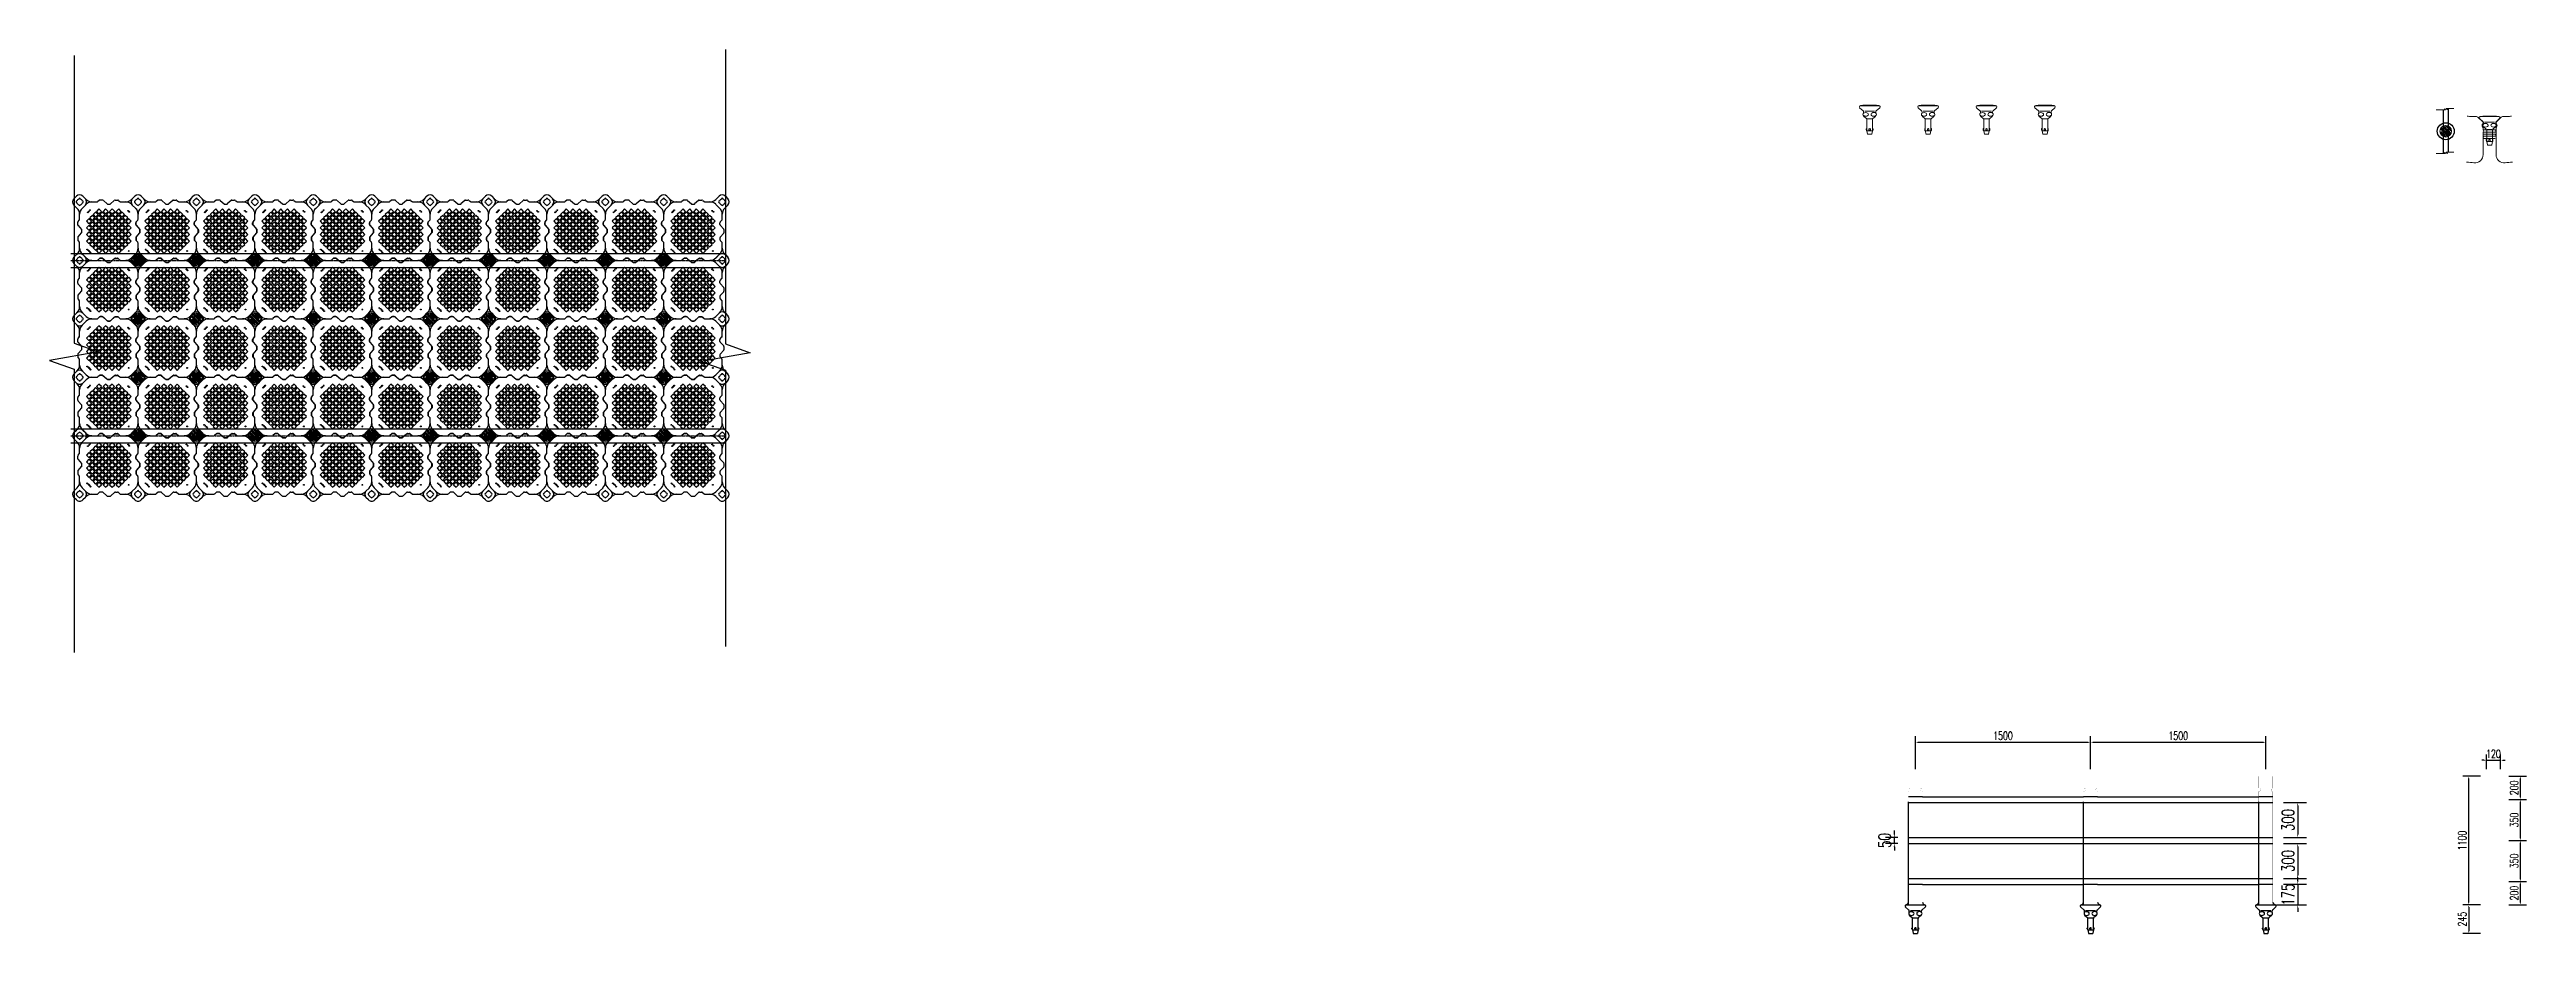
# Model space of a CAD drawing. Header units: millimetres. Extents: x -1612139 to -1260738, y 1141106 to 1536160.
# Drawn here: x -1426898 to -1405696, y 1153390 to 1160950 of the extents above; entities that cross this region are included whole.
import ezdxf

# ---------------------------------------------------------------- set-up
doc = ezdxf.new("R2010")
doc.units = ezdxf.units.MM
doc.header["$LTSCALE"] = 10
doc.linetypes.add('-6_350_HOLE$0$DASH', pattern=[0.35, 0.25, -0.1])
doc.layers.get('0').update_dxf_attribs({"linetype": 'CONTINUOUS'})
doc.layers.get('DEFPOINTS').update_dxf_attribs({"linetype": 'CONTINUOUS'})
for name, color, linetype, lineweight in [('2维浮筒', 150, 'CONTINUOUS', 9), ('Dim', 3, 'CONTINUOUS', 13), ('短销钉', 7, 'CONTINUOUS', 15), ('苗木图例', 116, 'CONTINUOUS', 15)]:
    doc.layers.add(name, color=color, linetype=linetype, lineweight=lineweight)
for name, color, linetype in [('DIM_SYMB', 3, 'CONTINUOUS'), ('W-PLASTIC_RAILINGS塑木栏杆', 6, 'CONTINUOUS'), ('面板', 253, 'CONTINUOUS')]:
    doc.layers.add(name, color=color, linetype=linetype)
doc.styles.add('STANDARD_T3', font='simplex.shx', dxfattribs={"width": 0.7, "bigfont": 'gbcbig.shx'})
doc.dimstyles.new('W&&20', dxfattribs={"dimtxt": 70, "dimasz": 20, "dimexe": 50, "dimexo": 60, "dimgap": 20, "dimtad": 1, "dimdec": 0, "dimzin": 0, "dimdsep": 46, "dimtxsty": 'STANDARD_T3', "dimcen": 0.09, "dimclrd": 1, "dimclre": 1, "dimclrt": 7, "dimazin": 2, "dimtfac": 1, "dimtdec": 0, "dimtix": 1, "dimtmove": 2, "dimatfit": 3, "dimfxl": 100, "dimtolj": 1, "dimtzin": 0, "dimarcsym": 0})
doc.dimstyles.new('W&&30', dxfattribs={"dimtxt": 105, "dimasz": 30, "dimexe": 75, "dimexo": 90, "dimgap": 30, "dimtad": 1, "dimdec": 0, "dimzin": 0, "dimdsep": 46, "dimtxsty": 'STANDARD_T3', "dimcen": 0.09, "dimclrd": 1, "dimclre": 1, "dimclrt": 7, "dimazin": 2, "dimtfac": 1, "dimtdec": 0, "dimtix": 1, "dimtmove": 2, "dimatfit": 3, "dimfxl": 100, "dimtolj": 1, "dimtzin": 0, "dimarcsym": 0})

msp = doc.modelspace()

# ---------------------------------------------------------------- blocks, each defined once
blk = doc.blocks.new('旗华浮筒')
at = {"layer": '面板'}
for p, q in [((-549, 527), (-527, 549)), ((-549, 473), (-521, 445)), ((-479, 445), (-445, 479)), ((-473, 549), (-445, 521)), ((-395, 500), (-351, 500)), ((-333, 513), (-345, 503)), ((-304, 516), (-326, 516)), ((-297, 513), (-264, 484)), ((-258, 481), (-242, 481)), ((-203, 513), (-236, 484)), ((-196, 516), (-174, 516)), ((-167, 513), (-155, 503)), ((-149, 500), (-105, 500)), ((-27, 549), (-55, 521)), ((-21, 445), (-55, 479)), ((49, 473), (21, 445)), ((27, 549), (49, 527)), ((-516, 304), (-516, 326)), ((-513, 333), (-503, 345)), ((-513, 297), (-484, 264)), ((-513, 203), (-484, 236)), ((-500, 351), (-500, 395)), ((-481, 242), (-481, 258)), ((-19, 307), (-19, 323)), ((-16, 329), (-3, 345)), ((-16, 301), (13, 268)), ((-16, 199), (13, 232)), ((0, 351), (0, 395)), ((16, 239), (16, 261)), ((-549, 27), (-521, 55)), ((-516, 196), (-516, 174)), ((-513, 167), (-503, 155)), ((-500, 105), (-500, 149)), ((-445, 21), (-479, 55)), ((-395, 0), (-351, 0)), ((-329, 16), (-345, 3)), ((-307, 19), (-323, 19)), ((-301, 16), (-268, -13)), ((-199, 16), (-232, -13)), ((-193, 19), (-177, 19)), ((-171, 16), (-155, 3)), ((-149, 0), (-105, 0)), ((-55, 21), (-21, 55)), ((-19, 193), (-19, 177)), ((-16, 171), (-3, 155)), ((0, 105), (0, 149)), ((49, 27), (21, 55)), ((-527, -49), (-549, -27)), ((-473, -49), (-445, -21)), ((-261, -16), (-239, -16)), ((-27, -49), (-55, -21)), ((49, -27), (27, -49))]:
    blk.add_line(p, q, dxfattribs=at)
for points in [[(-335, 398), (-314, 420), (-335, 441), (-356, 420)], [(-278, 398), (-257, 420), (-278, 441), (-299, 420)], [(-222, 398), (-201, 420), (-222, 441), (-243, 420)], [(-165, 398), (-144, 420), (-165, 441), (-186, 420)], [(-420, 314), (-398, 335), (-420, 356), (-441, 335)], [(-420, 257), (-398, 278), (-420, 299), (-441, 278)], [(-420, 201), (-398, 222), (-420, 243), (-441, 222)], [(-391, 342), (-370, 363), (-391, 384), (-413, 363)], [(-391, 285), (-370, 307), (-391, 328), (-413, 307)], [(-391, 229), (-370, 250), (-391, 271), (-413, 250)], [(-391, 172), (-370, 193), (-391, 215), (-413, 193)], [(-363, 370), (-342, 391), (-363, 413), (-384, 391)], [(-363, 314), (-342, 335), (-363, 356), (-384, 335)], [(-363, 257), (-342, 278), (-363, 299), (-384, 278)], [(-363, 201), (-342, 222), (-363, 243), (-384, 222)], [(-335, 342), (-314, 363), (-335, 384), (-356, 363)], [(-335, 285), (-314, 307), (-335, 328), (-356, 307)], [(-335, 229), (-314, 250), (-335, 271), (-356, 250)], [(-335, 172), (-314, 193), (-335, 215), (-356, 193)], [(-307, 370), (-285, 391), (-307, 413), (-328, 391)], [(-307, 314), (-285, 335), (-307, 356), (-328, 335)], [(-307, 257), (-285, 278), (-307, 299), (-328, 278)], [(-307, 201), (-285, 222), (-307, 243), (-328, 222)], [(-278, 342), (-257, 363), (-278, 384), (-299, 363)], [(-278, 285), (-257, 307), (-278, 328), (-299, 307)], [(-278, 229), (-257, 250), (-278, 271), (-299, 250)], [(-278, 172), (-257, 193), (-278, 215), (-299, 193)], [(-250, 370), (-229, 391), (-250, 413), (-271, 391)], [(-250, 314), (-229, 335), (-250, 356), (-271, 335)], [(-250, 257), (-229, 278), (-250, 299), (-271, 278)], [(-250, 201), (-229, 222), (-250, 243), (-271, 222)], [(-222, 342), (-201, 363), (-222, 384), (-243, 363)], [(-222, 285), (-201, 307), (-222, 328), (-243, 307)], [(-222, 229), (-201, 250), (-222, 271), (-243, 250)], [(-222, 172), (-201, 193), (-222, 215), (-243, 193)], [(-193, 370), (-172, 391), (-193, 413), (-215, 391)], [(-193, 314), (-172, 335), (-193, 356), (-215, 335)], [(-193, 257), (-172, 278), (-193, 299), (-215, 278)], [(-193, 201), (-172, 222), (-193, 243), (-215, 222)], [(-165, 342), (-144, 363), (-165, 384), (-186, 363)], [(-165, 285), (-144, 307), (-165, 328), (-186, 307)], [(-165, 229), (-144, 250), (-165, 271), (-186, 250)], [(-165, 172), (-144, 193), (-165, 215), (-186, 193)], [(-137, 370), (-116, 391), (-137, 413), (-158, 391)], [(-137, 314), (-116, 335), (-137, 356), (-158, 335)], [(-137, 257), (-116, 278), (-137, 299), (-158, 278)], [(-137, 201), (-116, 222), (-137, 243), (-158, 222)], [(-109, 342), (-87, 363), (-109, 384), (-130, 363)], [(-109, 285), (-87, 307), (-109, 328), (-130, 307)], [(-109, 229), (-87, 250), (-109, 271), (-130, 250)], [(-109, 172), (-87, 193), (-109, 215), (-130, 193)], [(-80, 314), (-59, 335), (-80, 356), (-102, 335)], [(-80, 257), (-59, 278), (-80, 299), (-102, 278)], [(-80, 201), (-59, 222), (-80, 243), (-102, 222)], [(-420, 144), (-398, 165), (-420, 186), (-441, 165)], [(-391, 116), (-370, 137), (-391, 158), (-413, 137)], [(-363, 144), (-342, 165), (-363, 186), (-384, 165)], [(-363, 87), (-342, 109), (-363, 130), (-384, 109)], [(-335, 116), (-314, 137), (-335, 158), (-356, 137)], [(-335, 59), (-314, 80), (-335, 102), (-356, 80)], [(-307, 144), (-285, 165), (-307, 186), (-328, 165)], [(-307, 87), (-285, 109), (-307, 130), (-328, 109)], [(-278, 116), (-257, 137), (-278, 158), (-299, 137)], [(-278, 59), (-257, 80), (-278, 102), (-299, 80)], [(-250, 144), (-229, 165), (-250, 186), (-271, 165)], [(-250, 87), (-229, 109), (-250, 130), (-271, 109)], [(-222, 116), (-201, 137), (-222, 158), (-243, 137)], [(-222, 59), (-201, 80), (-222, 102), (-243, 80)], [(-193, 144), (-172, 165), (-193, 186), (-215, 165)], [(-193, 87), (-172, 109), (-193, 130), (-215, 109)], [(-165, 116), (-144, 137), (-165, 158), (-186, 137)], [(-165, 59), (-144, 80), (-165, 102), (-186, 80)], [(-137, 144), (-116, 165), (-137, 186), (-158, 165)], [(-137, 87), (-116, 109), (-137, 130), (-158, 109)], [(-109, 116), (-87, 137), (-109, 158), (-130, 137)], [(-80, 144), (-59, 165), (-80, 186), (-102, 165)]]:
    blk.add_lwpolyline(points, close=True, dxfattribs=at)
for centre in [(-411, 429), (-85, 424), (-429, 411), (-420, 420), (-76, 415), (-435, 93), (-424, 85), (-415, 76), (-407, 65), (-80, 80)]:
    blk.add_circle(centre, 3.5, dxfattribs=at)
for centre, radius, start, end in [((-522, 500), 38, 135, 225), ((-524, 500), 7, 90, 270), ((-500, 522), 38, 45, 135), ((-500, 500), 25, 106.2602, 163.7398), ((-500, 500), 25, 196.2602, 253.7398), ((-570, 395), 70, 0, 45), ((-500, 524), 7, 0, 180), ((-500, 476), 7, 180, 0), ((-430, 395), 70, 135, 180), ((-500, 500), 25, 16.2602, 73.7398), ((-500, 500), 25, 286.2602, 343.7398), ((-476, 500), 7, 270, 90), ((-395, 570), 70, 225, 270), ((-395, 430), 70, 90, 135), ((-351, 510), 10, 270, 312.2737), ((-326, 506), 10, 90, 132.2737), ((-304, 506), 10, 47.7263, 90), ((-258, 491), 10, 227.7263, 270), ((-242, 491), 10, 270, 312.2737), ((-196, 506), 10, 90, 132.2737), ((-174, 506), 10, 47.7263, 90), ((-149, 510), 10, 227.7263, 270), ((-105, 570), 70, 270, 315), ((-105, 430), 70, 45, 90), ((-24, 500), 7, 90, 270), ((0, 522), 38, 45, 135), ((0, 500), 25, 106.2602, 163.7398), ((0, 500), 25, 196.2602, 253.7398), ((-70, 395), 70, 0, 45), ((0, 524), 7, 0, 180), ((0, 476), 7, 180, 0), ((70, 395), 70, 135, 180), ((0, 500), 25, 16.2602, 73.7398), ((0, 500), 25, 286.2602, 343.7398), ((24, 500), 7, 270, 90), ((22, 500), 38, 315, 45), ((-506, 326), 10, 137.7263, 180), ((-506, 304), 10, 180, 222.2737), ((-510, 351), 10, 317.7263, 0), ((-491, 258), 10, 0, 42.2737), ((-491, 242), 10, 317.7263, 0), ((-9, 323), 10, 137.7263, 180), ((-9, 307), 10, 180, 222.2737), ((-10, 351), 10, 317.7263, 0), ((6, 261), 10, 0, 42.2737), ((6, 239), 10, 317.7263, 0), ((-522, 0), 38, 135, 225), ((-524, 0), 7, 90, 270), ((-500, 0), 25, 106.2602, 163.7398), ((-570, 105), 70, 315, 0), ((-506, 196), 10, 137.7263, 180), ((-506, 174), 10, 180, 222.2737), ((-500, 24), 7, 0, 180), ((-510, 149), 10, 0, 42.2737), ((-430, 105), 70, 180, 225), ((-500, 0), 25, 16.2602, 73.7398), ((-476, 0), 7, 270, 90), ((-395, 70), 70, 225, 270), ((-395, -70), 70, 90, 135), ((-351, 10), 10, 270, 312.2737), ((-323, 9), 10, 90, 132.2737), ((-307, 9), 10, 47.7263, 90), ((-193, 9), 10, 90, 132.2737), ((-177, 9), 10, 47.7263, 90), ((-149, 10), 10, 227.7263, 270), ((-105, 70), 70, 270, 315), ((-105, -70), 70, 45, 90), ((-24, 0), 7, 90, 270), ((0, 0), 25, 106.2602, 163.7398), ((-70, 105), 70, 315, 0), ((-9, 193), 10, 137.7263, 180), ((-9, 177), 10, 180, 222.2737), ((0, 24), 7, 0, 180), ((-10, 149), 10, 0, 42.2737), ((70, 105), 70, 180, 225), ((0, 0), 25, 16.2602, 73.7398), ((24, 0), 7, 270, 90), ((22, 0), 38, 315, 45), ((-500, -22), 38, 225, 315), ((-500, 0), 25, 196.2602, 253.7398), ((-500, -24), 7, 180, 0), ((-500, 0), 25, 286.2602, 343.7398), ((-261, -6), 10, 227.7263, 270), ((-239, -6), 10, 270, 312.2737), ((0, -22), 38, 225, 315), ((0, 0), 25, 196.2602, 253.7398), ((0, -24), 7, 180, 0), ((0, 0), 25, 286.2602, 343.7398)]:
    blk.add_arc(centre, radius, start, end, dxfattribs=at)
blk = doc.blocks.new('dxd')
at = {"layer": '短销钉', "lineweight": 13}
for p, q in [((-86, 227), (-56, 200)), ((-79, 244), (79, 244)), ((-78, 244), (-78, 246)), ((-78, 246), (78, 246)), ((86, 227), (56, 200)), ((78, 244), (78, 246)), ((-52, 180), (-52, 193)), ((-49, 153), (-28, 136)), ((-43, 197), (42, 197)), ((-29, 39), (-29, 45)), ((-26, 48), (-24, 48)), ((-24, 30), (-24, 128)), ((-24, 30), (24, 30)), ((-24, 30), (-18, 2)), ((-19, 133), (19, 133)), ((-16, 0), (16, 0)), ((-6, 39), (-6, 44)), ((6, 39), (6, 44)), ((24, 30), (18, 2)), ((24, 30), (24, 128)), ((26, 48), (24, 48)), ((49, 153), (28, 136)), ((29, 39), (29, 45)), ((52, 180), (52, 193))]:
    blk.add_line(p, q, dxfattribs=at)
at = {"layer": '短销钉', "lineweight": 13, "ltscale": 0.1}
for p, q in [((-18, 2), (-18, 0)), ((-18, 0), (-16, 0)), ((16, 0), (18, 0)), ((18, 2), (18, 0))]:
    blk.add_line(p, q, dxfattribs=at)
at = {"layer": '短销钉', "lineweight": 13}
for centre, radius, start, end in [((-79, 234), 10, 90, 228.0009), ((0, -1254), 1503, 87.0435, 92.9565), ((79, 234), 10, 311.9991, 90), ((-44, 170), 13.5, 126.5657, 231), ((-62, 193), 10, 0, 48.0009), ((-35, 154), 31.4, 56.4166, 122.8531), ((-43, 161), 10, 184.1479, 231), ((-34, 186), 31.4, 236.1381, 303.5569), ((-26, 45), 3, 90, 180), ((-34, 128), 10, 0, 51), ((-16, 2), 2.5, 191.3099, 270), ((-25, 170), 13.5, 308.3696, 51.9011), ((-3, 44), 3, 115.3769, 180), ((0, 38), 10, 64.6231, 115.3769), ((3, 44), 3, 0, 64.6231), ((25, 170), 13.5, 128.0989, 231.6304), ((16, 2), 2.5, 270, 348.6901), ((35, 155), 31.3, 57.1287, 123.6019), ((34, 186), 31.4, 236.4385, 303.8665), ((34, 128), 10, 129, 180), ((26, 45), 3, 0, 90), ((42, 161), 10, 309, 355.8521), ((62, 193), 10, 131.9991, 180), ((44, 170), 13.5, 309, 53.4343)]:
    blk.add_arc(centre, radius, start, end, dxfattribs=at)
for centre, major_axis, start_param, end_param in [((-23, 39), (0, -9), 4.712389, 6.115737), ((0, 39), (0, 9), 1.570796, 4.712389)]:
    blk.add_ellipse(centre, major_axis=major_axis, ratio=0.666667, start_param=start_param, end_param=end_param, dxfattribs=at)
at = {"layer": '短销钉', "lineweight": 13, "extrusion": (0, 0, -1)}
blk.add_ellipse((23, 39), major_axis=(0, -9), ratio=0.666667, start_param=4.712389, end_param=6.115737, dxfattribs=at)
blk = doc.blocks.new('fwwerww')
at = {"layer": '面板'}
for p, q in [((44794, 29962), (44816, 29983)), ((44794, 29908), (44823, 29879)), ((44864, 29879), (44898, 29914)), ((44892, 29908), (44864, 29879)), ((44870, 29983), (44892, 29962)), ((44870, 29983), (44898, 29955)), ((44948, 29935), (44992, 29935)), ((45010, 29948), (44998, 29937)), ((45039, 29951), (45017, 29951)), ((45046, 29948), (45079, 29918)), ((45085, 29916), (45101, 29916)), ((45140, 29948), (45107, 29918)), ((45147, 29951), (45169, 29951)), ((45176, 29948), (45188, 29937)), ((45195, 29935), (45238, 29935)), ((45316, 29983), (45288, 29955)), ((45323, 29879), (45288, 29914)), ((45294, 29962), (45316, 29983)), ((45294, 29908), (45323, 29879)), ((45364, 29879), (45398, 29914)), ((45392, 29908), (45364, 29879)), ((45370, 29983), (45392, 29962)), ((45370, 29983), (45398, 29955)), ((45448, 29935), (45492, 29935)), ((45510, 29948), (45498, 29937)), ((45539, 29951), (45517, 29951)), ((45546, 29948), (45579, 29918)), ((45585, 29916), (45601, 29916)), ((45640, 29948), (45607, 29918)), ((45647, 29951), (45669, 29951)), ((45676, 29948), (45688, 29937)), ((45695, 29935), (45738, 29935)), ((45816, 29983), (45788, 29955)), ((45823, 29879), (45788, 29914)), ((45794, 29962), (45816, 29983)), ((45794, 29908), (45823, 29879)), ((45864, 29879), (45898, 29914)), ((45892, 29908), (45864, 29879)), ((45870, 29983), (45892, 29962)), ((45870, 29983), (45898, 29955)), ((45948, 29935), (45992, 29935)), ((46010, 29948), (45998, 29937)), ((46039, 29951), (46017, 29951)), ((46046, 29948), (46079, 29918)), ((46085, 29916), (46101, 29916)), ((46140, 29948), (46107, 29918)), ((46147, 29951), (46169, 29951)), ((46176, 29948), (46188, 29937)), ((46195, 29935), (46238, 29935)), ((46316, 29983), (46288, 29955)), ((46323, 29879), (46288, 29914)), ((46294, 29962), (46316, 29983)), ((46294, 29908), (46323, 29879)), ((46364, 29879), (46398, 29914)), ((46392, 29908), (46364, 29879)), ((46370, 29983), (46392, 29962)), ((46370, 29983), (46398, 29955)), ((46448, 29935), (46492, 29935)), ((46510, 29948), (46498, 29937)), ((46539, 29951), (46517, 29951)), ((46546, 29948), (46579, 29918)), ((46585, 29916), (46601, 29916)), ((46640, 29948), (46607, 29918)), ((46647, 29951), (46669, 29951)), ((46676, 29948), (46688, 29937)), ((46695, 29935), (46738, 29935)), ((46816, 29983), (46788, 29955)), ((46823, 29879), (46788, 29914)), ((46794, 29962), (46816, 29983)), ((46794, 29908), (46823, 29879)), ((46864, 29879), (46898, 29914)), ((46892, 29908), (46864, 29879)), ((46870, 29983), (46892, 29962)), ((46870, 29983), (46898, 29955)), ((46948, 29935), (46992, 29935)), ((47010, 29948), (46998, 29937)), ((47039, 29951), (47017, 29951)), ((47046, 29948), (47079, 29918)), ((47085, 29916), (47101, 29916)), ((47140, 29948), (47107, 29918)), ((47147, 29951), (47169, 29951)), ((47176, 29948), (47188, 29937)), ((47195, 29935), (47238, 29935)), ((47316, 29983), (47288, 29955)), ((47323, 29879), (47288, 29914)), ((47294, 29962), (47316, 29983)), ((47294, 29908), (47323, 29879)), ((47364, 29879), (47398, 29914)), ((47392, 29908), (47364, 29879)), ((47370, 29983), (47392, 29962)), ((47370, 29983), (47398, 29955)), ((47448, 29935), (47492, 29935)), ((47510, 29948), (47498, 29937)), ((47539, 29951), (47517, 29951)), ((47546, 29948), (47579, 29918)), ((47585, 29916), (47601, 29916)), ((47640, 29948), (47607, 29918)), ((47647, 29951), (47669, 29951)), ((47676, 29948), (47688, 29937)), ((47695, 29935), (47738, 29935)), ((47816, 29983), (47788, 29955)), ((47823, 29879), (47788, 29914)), ((47794, 29962), (47816, 29983)), ((47794, 29908), (47823, 29879)), ((47864, 29879), (47898, 29914)), ((47892, 29908), (47864, 29879)), ((47870, 29983), (47892, 29962)), ((47870, 29983), (47898, 29955)), ((47948, 29935), (47992, 29935)), ((48010, 29948), (47998, 29937)), ((48039, 29951), (48017, 29951)), ((48046, 29948), (48079, 29918)), ((48085, 29916), (48101, 29916)), ((48140, 29948), (48107, 29918)), ((48147, 29951), (48169, 29951)), ((48176, 29948), (48188, 29937)), ((48195, 29935), (48238, 29935)), ((48316, 29983), (48288, 29955)), ((48323, 29879), (48288, 29914)), ((48294, 29962), (48316, 29983)), ((48294, 29908), (48323, 29879)), ((48364, 29879), (48398, 29914)), ((48392, 29908), (48364, 29879)), ((48370, 29983), (48392, 29962)), ((48370, 29983), (48398, 29955)), ((48448, 29935), (48492, 29935)), ((48510, 29948), (48498, 29937)), ((48539, 29951), (48517, 29951)), ((48546, 29948), (48579, 29918)), ((48585, 29916), (48601, 29916)), ((48640, 29948), (48607, 29918)), ((48647, 29951), (48669, 29951)), ((48676, 29948), (48688, 29937)), ((48695, 29935), (48738, 29935)), ((48816, 29983), (48788, 29955)), ((48823, 29879), (48788, 29914)), ((48794, 29962), (48816, 29983)), ((48794, 29908), (48823, 29879)), ((48864, 29879), (48898, 29914)), ((48892, 29908), (48864, 29879)), ((48870, 29983), (48892, 29962)), ((48870, 29983), (48898, 29955)), ((48948, 29935), (48992, 29935)), ((49010, 29948), (48998, 29937)), ((49039, 29951), (49017, 29951)), ((49046, 29948), (49079, 29918)), ((49085, 29916), (49101, 29916)), ((49140, 29948), (49107, 29918)), ((49147, 29951), (49169, 29951)), ((49176, 29948), (49188, 29937)), ((49195, 29935), (49238, 29935)), ((49316, 29983), (49288, 29955)), ((49323, 29879), (49288, 29914)), ((49294, 29962), (49316, 29983)), ((49294, 29908), (49323, 29879)), ((49364, 29879), (49398, 29914)), ((49392, 29908), (49364, 29879)), ((49370, 29983), (49392, 29962)), ((49370, 29983), (49398, 29955)), ((49448, 29935), (49492, 29935)), ((49510, 29948), (49498, 29937)), ((49539, 29951), (49517, 29951)), ((49546, 29948), (49579, 29918)), ((49585, 29916), (49601, 29916)), ((49640, 29948), (49607, 29918)), ((49647, 29951), (49669, 29951)), ((49676, 29948), (49688, 29937)), ((49695, 29935), (49738, 29935)), ((49816, 29983), (49788, 29955)), ((49823, 29879), (49788, 29914)), ((49794, 29962), (49816, 29983)), ((49794, 29908), (49823, 29879)), ((49864, 29879), (49898, 29914)), ((49892, 29908), (49864, 29879)), ((49870, 29983), (49892, 29962)), ((49870, 29983), (49898, 29955)), ((49948, 29935), (49992, 29935)), ((50010, 29948), (49998, 29937)), ((50039, 29951), (50017, 29951)), ((50046, 29948), (50079, 29918)), ((50085, 29916), (50101, 29916)), ((50140, 29948), (50107, 29918)), ((50147, 29951), (50169, 29951)), ((50176, 29948), (50188, 29937)), ((50195, 29935), (50238, 29935)), ((50316, 29983), (50288, 29955)), ((50323, 29879), (50288, 29914)), ((50392, 29908), (50364, 29879)), ((50370, 29983), (50392, 29962)), ((44827, 29738), (44827, 29761)), ((44830, 29767), (44840, 29779)), ((44830, 29732), (44859, 29699)), ((44843, 29786), (44843, 29830)), ((44843, 29786), (44843, 29830)), ((44862, 29677), (44862, 29692)), ((45324, 29742), (45324, 29757)), ((45327, 29764), (45340, 29779)), ((45327, 29738), (45327, 29761)), ((45327, 29735), (45356, 29702)), ((45330, 29767), (45340, 29779)), ((45330, 29732), (45359, 29699)), ((45343, 29786), (45343, 29830)), ((45343, 29786), (45343, 29830)), ((45359, 29673), (45359, 29696)), ((45362, 29677), (45362, 29692)), ((45824, 29742), (45824, 29757)), ((45827, 29764), (45840, 29779)), ((45827, 29738), (45827, 29761)), ((45827, 29735), (45856, 29702)), ((45830, 29767), (45840, 29779)), ((45830, 29732), (45859, 29699)), ((45843, 29786), (45843, 29830)), ((45843, 29786), (45843, 29830)), ((45859, 29673), (45859, 29696)), ((45862, 29677), (45862, 29692)), ((46324, 29742), (46324, 29757)), ((46327, 29764), (46340, 29779)), ((46327, 29738), (46327, 29761)), ((46327, 29735), (46356, 29702)), ((46330, 29767), (46340, 29779)), ((46330, 29732), (46359, 29699)), ((46343, 29786), (46343, 29830)), ((46343, 29786), (46343, 29830)), ((46359, 29673), (46359, 29696)), ((46362, 29677), (46362, 29692)), ((46824, 29742), (46824, 29757)), ((46827, 29764), (46840, 29779)), ((46827, 29738), (46827, 29761)), ((46827, 29735), (46856, 29702)), ((46830, 29767), (46840, 29779)), ((46830, 29732), (46859, 29699)), ((46843, 29786), (46843, 29830)), ((46843, 29786), (46843, 29830)), ((46859, 29673), (46859, 29696)), ((46862, 29677), (46862, 29692)), ((47324, 29742), (47324, 29757)), ((47327, 29764), (47340, 29779)), ((47327, 29738), (47327, 29761)), ((47327, 29735), (47356, 29702)), ((47330, 29767), (47340, 29779)), ((47330, 29732), (47359, 29699)), ((47343, 29786), (47343, 29830)), ((47343, 29786), (47343, 29830)), ((47359, 29673), (47359, 29696)), ((47362, 29677), (47362, 29692)), ((47824, 29742), (47824, 29757)), ((47827, 29764), (47840, 29779)), ((47827, 29738), (47827, 29761)), ((47827, 29735), (47856, 29702)), ((47830, 29767), (47840, 29779)), ((47830, 29732), (47859, 29699)), ((47843, 29786), (47843, 29830)), ((47843, 29786), (47843, 29830)), ((47859, 29673), (47859, 29696)), ((47862, 29677), (47862, 29692)), ((48324, 29742), (48324, 29757)), ((48327, 29764), (48340, 29779)), ((48327, 29738), (48327, 29761)), ((48327, 29735), (48356, 29702)), ((48330, 29767), (48340, 29779)), ((48330, 29732), (48359, 29699)), ((48343, 29786), (48343, 29830)), ((48343, 29786), (48343, 29830)), ((48359, 29673), (48359, 29696)), ((48362, 29677), (48362, 29692)), ((48824, 29742), (48824, 29757)), ((48827, 29764), (48840, 29779)), ((48827, 29738), (48827, 29761)), ((48827, 29735), (48856, 29702)), ((48830, 29767), (48840, 29779)), ((48830, 29732), (48859, 29699)), ((48843, 29786), (48843, 29830)), ((48843, 29786), (48843, 29830)), ((48859, 29673), (48859, 29696)), ((48862, 29677), (48862, 29692)), ((49324, 29742), (49324, 29757)), ((49327, 29764), (49340, 29779)), ((49327, 29738), (49327, 29761)), ((49327, 29735), (49356, 29702)), ((49330, 29767), (49340, 29779)), ((49330, 29732), (49359, 29699)), ((49343, 29786), (49343, 29830)), ((49343, 29786), (49343, 29830)), ((49359, 29673), (49359, 29696)), ((49362, 29677), (49362, 29692)), ((49824, 29742), (49824, 29757)), ((49827, 29764), (49840, 29779)), ((49827, 29738), (49827, 29761)), ((49827, 29735), (49856, 29702)), ((49830, 29767), (49840, 29779)), ((49830, 29732), (49859, 29699)), ((49843, 29786), (49843, 29830)), ((49843, 29786), (49843, 29830)), ((49859, 29673), (49859, 29696)), ((49862, 29677), (49862, 29692)), ((50324, 29742), (50324, 29757)), ((50327, 29764), (50340, 29779)), ((50327, 29735), (50356, 29702)), ((50343, 29786), (50343, 29830)), ((50359, 29673), (50359, 29696)), ((44794, 29461), (44823, 29490)), ((44827, 29631), (44827, 29608)), ((44830, 29637), (44859, 29670)), ((44830, 29602), (44840, 29590)), ((44843, 29539), (44843, 29583)), ((44843, 29539), (44843, 29583)), ((44892, 29461), (44864, 29490)), ((44898, 29455), (44864, 29490)), ((45288, 29455), (45323, 29490)), ((45294, 29461), (45323, 29490)), ((45324, 29627), (45324, 29612)), ((45327, 29634), (45356, 29667)), ((45327, 29631), (45327, 29608)), ((45327, 29605), (45340, 29590)), ((45330, 29637), (45359, 29670)), ((45330, 29602), (45340, 29590)), ((45343, 29539), (45343, 29583)), ((45343, 29539), (45343, 29583)), ((45392, 29461), (45364, 29490)), ((45398, 29455), (45364, 29490)), ((45788, 29455), (45823, 29490)), ((45794, 29461), (45823, 29490)), ((45824, 29627), (45824, 29612)), ((45827, 29634), (45856, 29667)), ((45827, 29631), (45827, 29608)), ((45827, 29605), (45840, 29590)), ((45830, 29637), (45859, 29670)), ((45830, 29602), (45840, 29590)), ((45843, 29539), (45843, 29583)), ((45843, 29539), (45843, 29583)), ((45892, 29461), (45864, 29490)), ((45898, 29455), (45864, 29490)), ((46288, 29455), (46323, 29490)), ((46294, 29461), (46323, 29490)), ((46324, 29627), (46324, 29612)), ((46327, 29634), (46356, 29667)), ((46327, 29631), (46327, 29608)), ((46327, 29605), (46340, 29590)), ((46330, 29637), (46359, 29670)), ((46330, 29602), (46340, 29590)), ((46343, 29539), (46343, 29583)), ((46343, 29539), (46343, 29583)), ((46392, 29461), (46364, 29490)), ((46398, 29455), (46364, 29490)), ((46788, 29455), (46823, 29490)), ((46794, 29461), (46823, 29490)), ((46824, 29627), (46824, 29612)), ((46827, 29634), (46856, 29667)), ((46827, 29631), (46827, 29608)), ((46827, 29605), (46840, 29590)), ((46830, 29637), (46859, 29670)), ((46830, 29602), (46840, 29590)), ((46843, 29539), (46843, 29583)), ((46843, 29539), (46843, 29583)), ((46892, 29461), (46864, 29490)), ((46898, 29455), (46864, 29490)), ((47288, 29455), (47323, 29490)), ((47294, 29461), (47323, 29490)), ((47324, 29627), (47324, 29612)), ((47327, 29634), (47356, 29667)), ((47327, 29631), (47327, 29608)), ((47327, 29605), (47340, 29590)), ((47330, 29637), (47359, 29670)), ((47330, 29602), (47340, 29590)), ((47343, 29539), (47343, 29583)), ((47343, 29539), (47343, 29583)), ((47392, 29461), (47364, 29490)), ((47398, 29455), (47364, 29490)), ((47788, 29455), (47823, 29490)), ((47794, 29461), (47823, 29490)), ((47824, 29627), (47824, 29612)), ((47827, 29634), (47856, 29667)), ((47827, 29631), (47827, 29608)), ((47827, 29605), (47840, 29590)), ((47830, 29637), (47859, 29670)), ((47830, 29602), (47840, 29590)), ((47843, 29539), (47843, 29583)), ((47843, 29539), (47843, 29583)), ((47892, 29461), (47864, 29490)), ((47898, 29455), (47864, 29490)), ((48288, 29455), (48323, 29490)), ((48294, 29461), (48323, 29490)), ((48324, 29627), (48324, 29612)), ((48327, 29634), (48356, 29667)), ((48327, 29631), (48327, 29608)), ((48327, 29605), (48340, 29590)), ((48330, 29637), (48359, 29670)), ((48330, 29602), (48340, 29590)), ((48343, 29539), (48343, 29583)), ((48343, 29539), (48343, 29583)), ((48392, 29461), (48364, 29490)), ((48398, 29455), (48364, 29490)), ((48788, 29455), (48823, 29490)), ((48794, 29461), (48823, 29490)), ((48824, 29627), (48824, 29612)), ((48827, 29634), (48856, 29667)), ((48827, 29631), (48827, 29608)), ((48827, 29605), (48840, 29590)), ((48830, 29637), (48859, 29670)), ((48830, 29602), (48840, 29590)), ((48843, 29539), (48843, 29583)), ((48843, 29539), (48843, 29583)), ((48892, 29461), (48864, 29490)), ((48898, 29455), (48864, 29490)), ((49288, 29455), (49323, 29490)), ((49294, 29461), (49323, 29490)), ((49324, 29627), (49324, 29612)), ((49327, 29634), (49356, 29667)), ((49327, 29631), (49327, 29608)), ((49327, 29605), (49340, 29590)), ((49330, 29637), (49359, 29670)), ((49330, 29602), (49340, 29590)), ((49343, 29539), (49343, 29583)), ((49343, 29539), (49343, 29583)), ((49392, 29461), (49364, 29490)), ((49398, 29455), (49364, 29490)), ((49788, 29455), (49823, 29490)), ((49794, 29461), (49823, 29490)), ((49824, 29627), (49824, 29612)), ((49827, 29634), (49856, 29667)), ((49827, 29631), (49827, 29608)), ((49827, 29605), (49840, 29590)), ((49830, 29637), (49859, 29670)), ((49830, 29602), (49840, 29590)), ((49843, 29539), (49843, 29583)), ((49843, 29539), (49843, 29583)), ((49892, 29461), (49864, 29490)), ((49898, 29455), (49864, 29490)), ((50288, 29455), (50323, 29490)), ((50324, 29627), (50324, 29612)), ((50327, 29634), (50356, 29667)), ((50327, 29605), (50340, 29590)), ((50343, 29539), (50343, 29583)), ((50392, 29461), (50364, 29490)), ((44816, 29386), (44794, 29408)), ((44870, 29386), (44898, 29414)), ((44892, 29408), (44870, 29386)), ((44948, 29435), (44992, 29435)), ((45014, 29451), (44999, 29437)), ((45036, 29454), (45020, 29454)), ((45042, 29451), (45075, 29421)), ((45082, 29419), (45104, 29419)), ((45144, 29451), (45111, 29421)), ((45150, 29454), (45166, 29454)), ((45172, 29451), (45188, 29437)), ((45194, 29435), (45238, 29435)), ((45316, 29386), (45288, 29414)), ((45316, 29386), (45294, 29408)), ((45370, 29386), (45398, 29414)), ((45392, 29408), (45370, 29386)), ((45448, 29435), (45492, 29435)), ((45514, 29451), (45499, 29437)), ((45536, 29454), (45520, 29454)), ((45542, 29451), (45575, 29421)), ((45582, 29419), (45604, 29419)), ((45644, 29451), (45611, 29421)), ((45650, 29454), (45666, 29454)), ((45672, 29451), (45688, 29437)), ((45694, 29435), (45738, 29435)), ((45816, 29386), (45788, 29414)), ((45816, 29386), (45794, 29408)), ((45870, 29386), (45898, 29414)), ((45892, 29408), (45870, 29386)), ((45948, 29435), (45992, 29435)), ((46014, 29451), (45999, 29437)), ((46036, 29454), (46020, 29454)), ((46042, 29451), (46075, 29421)), ((46082, 29419), (46104, 29419)), ((46144, 29451), (46111, 29421)), ((46150, 29454), (46166, 29454)), ((46172, 29451), (46188, 29437)), ((46194, 29435), (46238, 29435)), ((46316, 29386), (46288, 29414)), ((46316, 29386), (46294, 29408)), ((46370, 29386), (46398, 29414)), ((46392, 29408), (46370, 29386)), ((46448, 29435), (46492, 29435)), ((46514, 29451), (46499, 29437)), ((46536, 29454), (46520, 29454)), ((46542, 29451), (46575, 29421)), ((46582, 29419), (46604, 29419)), ((46644, 29451), (46611, 29421)), ((46650, 29454), (46666, 29454)), ((46672, 29451), (46688, 29437)), ((46694, 29435), (46738, 29435)), ((46816, 29386), (46788, 29414)), ((46816, 29386), (46794, 29408)), ((46870, 29386), (46898, 29414)), ((46892, 29408), (46870, 29386)), ((46948, 29435), (46992, 29435)), ((47014, 29451), (46999, 29437)), ((47036, 29454), (47020, 29454)), ((47042, 29451), (47075, 29421)), ((47082, 29419), (47104, 29419)), ((47144, 29451), (47111, 29421)), ((47150, 29454), (47166, 29454)), ((47172, 29451), (47188, 29437)), ((47194, 29435), (47238, 29435)), ((47316, 29386), (47288, 29414)), ((47316, 29386), (47294, 29408)), ((47370, 29386), (47398, 29414)), ((47392, 29408), (47370, 29386)), ((47448, 29435), (47492, 29435)), ((47514, 29451), (47499, 29437)), ((47536, 29454), (47520, 29454)), ((47542, 29451), (47575, 29421)), ((47582, 29419), (47604, 29419)), ((47644, 29451), (47611, 29421)), ((47650, 29454), (47666, 29454)), ((47672, 29451), (47688, 29437)), ((47694, 29435), (47738, 29435)), ((47816, 29386), (47788, 29414)), ((47816, 29386), (47794, 29408)), ((47870, 29386), (47898, 29414)), ((47892, 29408), (47870, 29386)), ((47948, 29435), (47992, 29435)), ((48014, 29451), (47999, 29437)), ((48036, 29454), (48020, 29454)), ((48042, 29451), (48075, 29421)), ((48082, 29419), (48104, 29419)), ((48144, 29451), (48111, 29421)), ((48150, 29454), (48166, 29454)), ((48172, 29451), (48188, 29437)), ((48194, 29435), (48238, 29435)), ((48316, 29386), (48288, 29414)), ((48316, 29386), (48294, 29408)), ((48370, 29386), (48398, 29414)), ((48392, 29408), (48370, 29386)), ((48448, 29435), (48492, 29435)), ((48514, 29451), (48499, 29437)), ((48536, 29454), (48520, 29454)), ((48542, 29451), (48575, 29421)), ((48582, 29419), (48604, 29419)), ((48644, 29451), (48611, 29421)), ((48650, 29454), (48666, 29454)), ((48672, 29451), (48688, 29437)), ((48694, 29435), (48738, 29435)), ((48816, 29386), (48788, 29414)), ((48816, 29386), (48794, 29408)), ((48870, 29386), (48898, 29414)), ((48892, 29408), (48870, 29386)), ((48948, 29435), (48992, 29435)), ((49014, 29451), (48999, 29437)), ((49036, 29454), (49020, 29454)), ((49042, 29451), (49075, 29421)), ((49082, 29419), (49104, 29419)), ((49144, 29451), (49111, 29421)), ((49150, 29454), (49166, 29454)), ((49172, 29451), (49188, 29437)), ((49194, 29435), (49238, 29435)), ((49316, 29386), (49288, 29414)), ((49316, 29386), (49294, 29408)), ((49370, 29386), (49398, 29414)), ((49392, 29408), (49370, 29386)), ((49448, 29435), (49492, 29435)), ((49514, 29451), (49499, 29437)), ((49536, 29454), (49520, 29454)), ((49542, 29451), (49575, 29421)), ((49582, 29419), (49604, 29419)), ((49644, 29451), (49611, 29421)), ((49650, 29454), (49666, 29454)), ((49672, 29451), (49688, 29437)), ((49694, 29435), (49738, 29435)), ((49816, 29386), (49788, 29414)), ((49816, 29386), (49794, 29408)), ((49870, 29386), (49898, 29414)), ((49892, 29408), (49870, 29386)), ((49948, 29435), (49992, 29435)), ((50014, 29451), (49999, 29437)), ((50036, 29454), (50020, 29454)), ((50042, 29451), (50075, 29421)), ((50082, 29419), (50104, 29419)), ((50144, 29451), (50111, 29421)), ((50150, 29454), (50166, 29454)), ((50172, 29451), (50188, 29437)), ((50194, 29435), (50238, 29435)), ((50316, 29386), (50288, 29414)), ((50392, 29408), (50370, 29386))]:
    blk.add_line(p, q, dxfattribs=at)
for points in [[(44923, 29748), (44945, 29769), (44923, 29791), (44902, 29769)], [(44923, 29692), (44945, 29713), (44923, 29734), (44902, 29713)], [(44952, 29777), (44973, 29798), (44952, 29819), (44930, 29798)], [(44952, 29720), (44973, 29741), (44952, 29762), (44930, 29741)], [(44952, 29663), (44973, 29685), (44952, 29706), (44930, 29685)], [(44980, 29805), (45001, 29826), (44980, 29847), (44959, 29826)], [(44980, 29748), (45001, 29769), (44980, 29791), (44959, 29769)], [(44980, 29692), (45001, 29713), (44980, 29734), (44959, 29713)], [(45008, 29833), (45029, 29854), (45008, 29876), (44987, 29854)], [(45008, 29777), (45029, 29798), (45008, 29819), (44987, 29798)], [(45008, 29720), (45029, 29741), (45008, 29762), (44987, 29741)], [(45008, 29663), (45029, 29685), (45008, 29706), (44987, 29685)], [(45037, 29805), (45058, 29826), (45037, 29847), (45015, 29826)], [(45037, 29748), (45058, 29769), (45037, 29791), (45015, 29769)], [(45037, 29692), (45058, 29713), (45037, 29734), (45015, 29713)], [(45065, 29833), (45086, 29854), (45065, 29876), (45044, 29854)], [(45065, 29777), (45086, 29798), (45065, 29819), (45044, 29798)], [(45065, 29720), (45086, 29741), (45065, 29762), (45044, 29741)], [(45065, 29663), (45086, 29685), (45065, 29706), (45044, 29685)], [(45093, 29805), (45114, 29826), (45093, 29847), (45072, 29826)], [(45093, 29748), (45114, 29769), (45093, 29791), (45072, 29769)], [(45093, 29692), (45114, 29713), (45093, 29734), (45072, 29713)], [(45121, 29833), (45143, 29854), (45121, 29876), (45100, 29854)], [(45121, 29777), (45143, 29798), (45121, 29819), (45100, 29798)], [(45121, 29720), (45143, 29741), (45121, 29762), (45100, 29741)], [(45121, 29663), (45143, 29685), (45121, 29706), (45100, 29685)], [(45150, 29805), (45171, 29826), (45150, 29847), (45128, 29826)], [(45150, 29748), (45171, 29769), (45150, 29791), (45128, 29769)], [(45150, 29692), (45171, 29713), (45150, 29734), (45128, 29713)], [(45178, 29833), (45199, 29854), (45178, 29876), (45157, 29854)], [(45178, 29777), (45199, 29798), (45178, 29819), (45157, 29798)], [(45178, 29720), (45199, 29741), (45178, 29762), (45157, 29741)], [(45178, 29663), (45199, 29685), (45178, 29706), (45157, 29685)], [(45206, 29805), (45227, 29826), (45206, 29847), (45185, 29826)], [(45206, 29748), (45227, 29769), (45206, 29791), (45185, 29769)], [(45206, 29692), (45227, 29713), (45206, 29734), (45185, 29713)], [(45234, 29777), (45256, 29798), (45234, 29819), (45213, 29798)], [(45234, 29720), (45256, 29741), (45234, 29762), (45213, 29741)], [(45234, 29663), (45256, 29685), (45234, 29706), (45213, 29685)], [(45263, 29748), (45284, 29769), (45263, 29791), (45242, 29769)], [(45263, 29692), (45284, 29713), (45263, 29734), (45242, 29713)], [(45423, 29748), (45445, 29769), (45423, 29791), (45402, 29769)], [(45423, 29692), (45445, 29713), (45423, 29734), (45402, 29713)], [(45452, 29777), (45473, 29798), (45452, 29819), (45430, 29798)], [(45452, 29720), (45473, 29741), (45452, 29762), (45430, 29741)], [(45452, 29663), (45473, 29685), (45452, 29706), (45430, 29685)], [(45480, 29805), (45501, 29826), (45480, 29847), (45459, 29826)], [(45480, 29748), (45501, 29769), (45480, 29791), (45459, 29769)], [(45480, 29692), (45501, 29713), (45480, 29734), (45459, 29713)], [(45508, 29833), (45529, 29854), (45508, 29876), (45487, 29854)], [(45508, 29777), (45529, 29798), (45508, 29819), (45487, 29798)], [(45508, 29720), (45529, 29741), (45508, 29762), (45487, 29741)], [(45508, 29663), (45529, 29685), (45508, 29706), (45487, 29685)], [(45537, 29805), (45558, 29826), (45537, 29847), (45515, 29826)], [(45537, 29748), (45558, 29769), (45537, 29791), (45515, 29769)], [(45537, 29692), (45558, 29713), (45537, 29734), (45515, 29713)], [(45565, 29833), (45586, 29854), (45565, 29876), (45544, 29854)], [(45565, 29777), (45586, 29798), (45565, 29819), (45544, 29798)], [(45565, 29720), (45586, 29741), (45565, 29762), (45544, 29741)], [(45565, 29663), (45586, 29685), (45565, 29706), (45544, 29685)], [(45593, 29805), (45614, 29826), (45593, 29847), (45572, 29826)], [(45593, 29748), (45614, 29769), (45593, 29791), (45572, 29769)], [(45593, 29692), (45614, 29713), (45593, 29734), (45572, 29713)], [(45621, 29833), (45643, 29854), (45621, 29876), (45600, 29854)], [(45621, 29777), (45643, 29798), (45621, 29819), (45600, 29798)], [(45621, 29720), (45643, 29741), (45621, 29762), (45600, 29741)], [(45621, 29663), (45643, 29685), (45621, 29706), (45600, 29685)], [(45650, 29805), (45671, 29826), (45650, 29847), (45628, 29826)], [(45650, 29748), (45671, 29769), (45650, 29791), (45628, 29769)], [(45650, 29692), (45671, 29713), (45650, 29734), (45628, 29713)], [(45678, 29833), (45699, 29854), (45678, 29876), (45657, 29854)], [(45678, 29777), (45699, 29798), (45678, 29819), (45657, 29798)], [(45678, 29720), (45699, 29741), (45678, 29762), (45657, 29741)], [(45678, 29663), (45699, 29685), (45678, 29706), (45657, 29685)], [(45706, 29805), (45727, 29826), (45706, 29847), (45685, 29826)], [(45706, 29748), (45727, 29769), (45706, 29791), (45685, 29769)], [(45706, 29692), (45727, 29713), (45706, 29734), (45685, 29713)], [(45734, 29777), (45756, 29798), (45734, 29819), (45713, 29798)], [(45734, 29720), (45756, 29741), (45734, 29762), (45713, 29741)], [(45734, 29663), (45756, 29685), (45734, 29706), (45713, 29685)], [(45763, 29748), (45784, 29769), (45763, 29791), (45742, 29769)], [(45763, 29692), (45784, 29713), (45763, 29734), (45742, 29713)], [(45923, 29748), (45945, 29769), (45923, 29791), (45902, 29769)], [(45923, 29692), (45945, 29713), (45923, 29734), (45902, 29713)], [(45952, 29777), (45973, 29798), (45952, 29819), (45930, 29798)], [(45952, 29720), (45973, 29741), (45952, 29762), (45930, 29741)], [(45952, 29663), (45973, 29685), (45952, 29706), (45930, 29685)], [(45980, 29805), (46001, 29826), (45980, 29847), (45959, 29826)], [(45980, 29748), (46001, 29769), (45980, 29791), (45959, 29769)], [(45980, 29692), (46001, 29713), (45980, 29734), (45959, 29713)], [(46008, 29833), (46029, 29854), (46008, 29876), (45987, 29854)], [(46008, 29777), (46029, 29798), (46008, 29819), (45987, 29798)], [(46008, 29720), (46029, 29741), (46008, 29762), (45987, 29741)], [(46008, 29663), (46029, 29685), (46008, 29706), (45987, 29685)], [(46037, 29805), (46058, 29826), (46037, 29847), (46015, 29826)], [(46037, 29748), (46058, 29769), (46037, 29791), (46015, 29769)], [(46037, 29692), (46058, 29713), (46037, 29734), (46015, 29713)], [(46065, 29833), (46086, 29854), (46065, 29876), (46044, 29854)], [(46065, 29777), (46086, 29798), (46065, 29819), (46044, 29798)], [(46065, 29720), (46086, 29741), (46065, 29762), (46044, 29741)], [(46065, 29663), (46086, 29685), (46065, 29706), (46044, 29685)], [(46093, 29805), (46114, 29826), (46093, 29847), (46072, 29826)], [(46093, 29748), (46114, 29769), (46093, 29791), (46072, 29769)], [(46093, 29692), (46114, 29713), (46093, 29734), (46072, 29713)], [(46121, 29833), (46143, 29854), (46121, 29876), (46100, 29854)], [(46121, 29777), (46143, 29798), (46121, 29819), (46100, 29798)], [(46121, 29720), (46143, 29741), (46121, 29762), (46100, 29741)], [(46121, 29663), (46143, 29685), (46121, 29706), (46100, 29685)], [(46150, 29805), (46171, 29826), (46150, 29847), (46128, 29826)], [(46150, 29748), (46171, 29769), (46150, 29791), (46128, 29769)], [(46150, 29692), (46171, 29713), (46150, 29734), (46128, 29713)], [(46178, 29833), (46199, 29854), (46178, 29876), (46157, 29854)], [(46178, 29777), (46199, 29798), (46178, 29819), (46157, 29798)], [(46178, 29720), (46199, 29741), (46178, 29762), (46157, 29741)], [(46178, 29663), (46199, 29685), (46178, 29706), (46157, 29685)], [(46206, 29805), (46227, 29826), (46206, 29847), (46185, 29826)], [(46206, 29748), (46227, 29769), (46206, 29791), (46185, 29769)], [(46206, 29692), (46227, 29713), (46206, 29734), (46185, 29713)], [(46234, 29777), (46256, 29798), (46234, 29819), (46213, 29798)], [(46234, 29720), (46256, 29741), (46234, 29762), (46213, 29741)], [(46234, 29663), (46256, 29685), (46234, 29706), (46213, 29685)], [(46263, 29748), (46284, 29769), (46263, 29791), (46242, 29769)], [(46263, 29692), (46284, 29713), (46263, 29734), (46242, 29713)], [(46423, 29748), (46445, 29769), (46423, 29791), (46402, 29769)], [(46423, 29692), (46445, 29713), (46423, 29734), (46402, 29713)], [(46452, 29777), (46473, 29798), (46452, 29819), (46430, 29798)], [(46452, 29720), (46473, 29741), (46452, 29762), (46430, 29741)], [(46452, 29663), (46473, 29685), (46452, 29706), (46430, 29685)], [(46480, 29805), (46501, 29826), (46480, 29847), (46459, 29826)], [(46480, 29748), (46501, 29769), (46480, 29791), (46459, 29769)], [(46480, 29692), (46501, 29713), (46480, 29734), (46459, 29713)], [(46508, 29833), (46529, 29854), (46508, 29876), (46487, 29854)], [(46508, 29777), (46529, 29798), (46508, 29819), (46487, 29798)], [(46508, 29720), (46529, 29741), (46508, 29762), (46487, 29741)], [(46508, 29663), (46529, 29685), (46508, 29706), (46487, 29685)], [(46537, 29805), (46558, 29826), (46537, 29847), (46515, 29826)], [(46537, 29748), (46558, 29769), (46537, 29791), (46515, 29769)], [(46537, 29692), (46558, 29713), (46537, 29734), (46515, 29713)], [(46565, 29833), (46586, 29854), (46565, 29876), (46544, 29854)], [(46565, 29777), (46586, 29798), (46565, 29819), (46544, 29798)], [(46565, 29720), (46586, 29741), (46565, 29762), (46544, 29741)], [(46565, 29663), (46586, 29685), (46565, 29706), (46544, 29685)], [(46593, 29805), (46614, 29826), (46593, 29847), (46572, 29826)], [(46593, 29748), (46614, 29769), (46593, 29791), (46572, 29769)], [(46593, 29692), (46614, 29713), (46593, 29734), (46572, 29713)], [(46621, 29833), (46643, 29854), (46621, 29876), (46600, 29854)], [(46621, 29777), (46643, 29798), (46621, 29819), (46600, 29798)], [(46621, 29720), (46643, 29741), (46621, 29762), (46600, 29741)], [(46621, 29663), (46643, 29685), (46621, 29706), (46600, 29685)], [(46650, 29805), (46671, 29826), (46650, 29847), (46628, 29826)], [(46650, 29748), (46671, 29769), (46650, 29791), (46628, 29769)], [(46650, 29692), (46671, 29713), (46650, 29734), (46628, 29713)], [(46678, 29833), (46699, 29854), (46678, 29876), (46657, 29854)], [(46678, 29777), (46699, 29798), (46678, 29819), (46657, 29798)], [(46678, 29720), (46699, 29741), (46678, 29762), (46657, 29741)], [(46678, 29663), (46699, 29685), (46678, 29706), (46657, 29685)], [(46706, 29805), (46727, 29826), (46706, 29847), (46685, 29826)], [(46706, 29748), (46727, 29769), (46706, 29791), (46685, 29769)], [(46706, 29692), (46727, 29713), (46706, 29734), (46685, 29713)], [(46734, 29777), (46756, 29798), (46734, 29819), (46713, 29798)], [(46734, 29720), (46756, 29741), (46734, 29762), (46713, 29741)], [(46734, 29663), (46756, 29685), (46734, 29706), (46713, 29685)], [(46763, 29748), (46784, 29769), (46763, 29791), (46742, 29769)], [(46763, 29692), (46784, 29713), (46763, 29734), (46742, 29713)], [(46923, 29748), (46945, 29769), (46923, 29791), (46902, 29769)], [(46923, 29692), (46945, 29713), (46923, 29734), (46902, 29713)], [(46952, 29777), (46973, 29798), (46952, 29819), (46930, 29798)], [(46952, 29720), (46973, 29741), (46952, 29762), (46930, 29741)], [(46952, 29663), (46973, 29685), (46952, 29706), (46930, 29685)], [(46980, 29805), (47001, 29826), (46980, 29847), (46959, 29826)], [(46980, 29748), (47001, 29769), (46980, 29791), (46959, 29769)], [(46980, 29692), (47001, 29713), (46980, 29734), (46959, 29713)], [(47008, 29833), (47029, 29854), (47008, 29876), (46987, 29854)], [(47008, 29777), (47029, 29798), (47008, 29819), (46987, 29798)], [(47008, 29720), (47029, 29741), (47008, 29762), (46987, 29741)], [(47008, 29663), (47029, 29685), (47008, 29706), (46987, 29685)], [(47037, 29805), (47058, 29826), (47037, 29847), (47015, 29826)], [(47037, 29748), (47058, 29769), (47037, 29791), (47015, 29769)], [(47037, 29692), (47058, 29713), (47037, 29734), (47015, 29713)], [(47065, 29833), (47086, 29854), (47065, 29876), (47044, 29854)], [(47065, 29777), (47086, 29798), (47065, 29819), (47044, 29798)], [(47065, 29720), (47086, 29741), (47065, 29762), (47044, 29741)], [(47065, 29663), (47086, 29685), (47065, 29706), (47044, 29685)], [(47093, 29805), (47114, 29826), (47093, 29847), (47072, 29826)], [(47093, 29748), (47114, 29769), (47093, 29791), (47072, 29769)], [(47093, 29692), (47114, 29713), (47093, 29734), (47072, 29713)], [(47121, 29833), (47143, 29854), (47121, 29876), (47100, 29854)], [(47121, 29777), (47143, 29798), (47121, 29819), (47100, 29798)], [(47121, 29720), (47143, 29741), (47121, 29762), (47100, 29741)], [(47121, 29663), (47143, 29685), (47121, 29706), (47100, 29685)], [(47150, 29805), (47171, 29826), (47150, 29847), (47128, 29826)], [(47150, 29748), (47171, 29769), (47150, 29791), (47128, 29769)], [(47150, 29692), (47171, 29713), (47150, 29734), (47128, 29713)], [(47178, 29833), (47199, 29854), (47178, 29876), (47157, 29854)], [(47178, 29777), (47199, 29798), (47178, 29819), (47157, 29798)], [(47178, 29720), (47199, 29741), (47178, 29762), (47157, 29741)], [(47178, 29663), (47199, 29685), (47178, 29706), (47157, 29685)], [(47206, 29805), (47227, 29826), (47206, 29847), (47185, 29826)], [(47206, 29748), (47227, 29769), (47206, 29791), (47185, 29769)], [(47206, 29692), (47227, 29713), (47206, 29734), (47185, 29713)], [(47234, 29777), (47256, 29798), (47234, 29819), (47213, 29798)], [(47234, 29720), (47256, 29741), (47234, 29762), (47213, 29741)], [(47234, 29663), (47256, 29685), (47234, 29706), (47213, 29685)], [(47263, 29748), (47284, 29769), (47263, 29791), (47242, 29769)], [(47263, 29692), (47284, 29713), (47263, 29734), (47242, 29713)], [(47423, 29748), (47445, 29769), (47423, 29791), (47402, 29769)], [(47423, 29692), (47445, 29713), (47423, 29734), (47402, 29713)], [(47452, 29777), (47473, 29798), (47452, 29819), (47430, 29798)], [(47452, 29720), (47473, 29741), (47452, 29762), (47430, 29741)], [(47452, 29663), (47473, 29685), (47452, 29706), (47430, 29685)], [(47480, 29805), (47501, 29826), (47480, 29847), (47459, 29826)], [(47480, 29748), (47501, 29769), (47480, 29791), (47459, 29769)], [(47480, 29692), (47501, 29713), (47480, 29734), (47459, 29713)], [(47508, 29833), (47529, 29854), (47508, 29876), (47487, 29854)], [(47508, 29777), (47529, 29798), (47508, 29819), (47487, 29798)], [(47508, 29720), (47529, 29741), (47508, 29762), (47487, 29741)], [(47508, 29663), (47529, 29685), (47508, 29706), (47487, 29685)], [(47537, 29805), (47558, 29826), (47537, 29847), (47515, 29826)], [(47537, 29748), (47558, 29769), (47537, 29791), (47515, 29769)], [(47537, 29692), (47558, 29713), (47537, 29734), (47515, 29713)], [(47565, 29833), (47586, 29854), (47565, 29876), (47544, 29854)], [(47565, 29777), (47586, 29798), (47565, 29819), (47544, 29798)], [(47565, 29720), (47586, 29741), (47565, 29762), (47544, 29741)], [(47565, 29663), (47586, 29685), (47565, 29706), (47544, 29685)], [(47593, 29805), (47614, 29826), (47593, 29847), (47572, 29826)], [(47593, 29748), (47614, 29769), (47593, 29791), (47572, 29769)], [(47593, 29692), (47614, 29713), (47593, 29734), (47572, 29713)], [(47621, 29833), (47643, 29854), (47621, 29876), (47600, 29854)], [(47621, 29777), (47643, 29798), (47621, 29819), (47600, 29798)], [(47621, 29720), (47643, 29741), (47621, 29762), (47600, 29741)], [(47621, 29663), (47643, 29685), (47621, 29706), (47600, 29685)], [(47650, 29805), (47671, 29826), (47650, 29847), (47628, 29826)], [(47650, 29748), (47671, 29769), (47650, 29791), (47628, 29769)], [(47650, 29692), (47671, 29713), (47650, 29734), (47628, 29713)], [(47678, 29833), (47699, 29854), (47678, 29876), (47657, 29854)], [(47678, 29777), (47699, 29798), (47678, 29819), (47657, 29798)], [(47678, 29720), (47699, 29741), (47678, 29762), (47657, 29741)], [(47678, 29663), (47699, 29685), (47678, 29706), (47657, 29685)], [(47706, 29805), (47727, 29826), (47706, 29847), (47685, 29826)], [(47706, 29748), (47727, 29769), (47706, 29791), (47685, 29769)], [(47706, 29692), (47727, 29713), (47706, 29734), (47685, 29713)], [(47734, 29777), (47756, 29798), (47734, 29819), (47713, 29798)], [(47734, 29720), (47756, 29741), (47734, 29762), (47713, 29741)], [(47734, 29663), (47756, 29685), (47734, 29706), (47713, 29685)], [(47763, 29748), (47784, 29769), (47763, 29791), (47742, 29769)], [(47763, 29692), (47784, 29713), (47763, 29734), (47742, 29713)], [(47923, 29748), (47945, 29769), (47923, 29791), (47902, 29769)], [(47923, 29692), (47945, 29713), (47923, 29734), (47902, 29713)], [(47952, 29777), (47973, 29798), (47952, 29819), (47930, 29798)], [(47952, 29720), (47973, 29741), (47952, 29762), (47930, 29741)], [(47952, 29663), (47973, 29685), (47952, 29706), (47930, 29685)], [(47980, 29805), (48001, 29826), (47980, 29847), (47959, 29826)], [(47980, 29748), (48001, 29769), (47980, 29791), (47959, 29769)], [(47980, 29692), (48001, 29713), (47980, 29734), (47959, 29713)], [(48008, 29833), (48029, 29854), (48008, 29876), (47987, 29854)], [(48008, 29777), (48029, 29798), (48008, 29819), (47987, 29798)], [(48008, 29720), (48029, 29741), (48008, 29762), (47987, 29741)], [(48008, 29663), (48029, 29685), (48008, 29706), (47987, 29685)], [(48037, 29805), (48058, 29826), (48037, 29847), (48015, 29826)], [(48037, 29748), (48058, 29769), (48037, 29791), (48015, 29769)], [(48037, 29692), (48058, 29713), (48037, 29734), (48015, 29713)], [(48065, 29833), (48086, 29854), (48065, 29876), (48044, 29854)], [(48065, 29777), (48086, 29798), (48065, 29819), (48044, 29798)], [(48065, 29720), (48086, 29741), (48065, 29762), (48044, 29741)], [(48065, 29663), (48086, 29685), (48065, 29706), (48044, 29685)], [(48093, 29805), (48114, 29826), (48093, 29847), (48072, 29826)], [(48093, 29748), (48114, 29769), (48093, 29791), (48072, 29769)], [(48093, 29692), (48114, 29713), (48093, 29734), (48072, 29713)], [(48121, 29833), (48143, 29854), (48121, 29876), (48100, 29854)], [(48121, 29777), (48143, 29798), (48121, 29819), (48100, 29798)], [(48121, 29720), (48143, 29741), (48121, 29762), (48100, 29741)], [(48121, 29663), (48143, 29685), (48121, 29706), (48100, 29685)], [(48150, 29805), (48171, 29826), (48150, 29847), (48128, 29826)], [(48150, 29748), (48171, 29769), (48150, 29791), (48128, 29769)], [(48150, 29692), (48171, 29713), (48150, 29734), (48128, 29713)], [(48178, 29833), (48199, 29854), (48178, 29876), (48157, 29854)], [(48178, 29777), (48199, 29798), (48178, 29819), (48157, 29798)], [(48178, 29720), (48199, 29741), (48178, 29762), (48157, 29741)], [(48178, 29663), (48199, 29685), (48178, 29706), (48157, 29685)], [(48206, 29805), (48227, 29826), (48206, 29847), (48185, 29826)], [(48206, 29748), (48227, 29769), (48206, 29791), (48185, 29769)], [(48206, 29692), (48227, 29713), (48206, 29734), (48185, 29713)], [(48234, 29777), (48256, 29798), (48234, 29819), (48213, 29798)], [(48234, 29720), (48256, 29741), (48234, 29762), (48213, 29741)], [(48234, 29663), (48256, 29685), (48234, 29706), (48213, 29685)], [(48263, 29748), (48284, 29769), (48263, 29791), (48242, 29769)], [(48263, 29692), (48284, 29713), (48263, 29734), (48242, 29713)], [(48423, 29748), (48445, 29769), (48423, 29791), (48402, 29769)], [(48423, 29692), (48445, 29713), (48423, 29734), (48402, 29713)], [(48452, 29777), (48473, 29798), (48452, 29819), (48430, 29798)], [(48452, 29720), (48473, 29741), (48452, 29762), (48430, 29741)], [(48452, 29663), (48473, 29685), (48452, 29706), (48430, 29685)], [(48480, 29805), (48501, 29826), (48480, 29847), (48459, 29826)], [(48480, 29748), (48501, 29769), (48480, 29791), (48459, 29769)], [(48480, 29692), (48501, 29713), (48480, 29734), (48459, 29713)], [(48508, 29833), (48529, 29854), (48508, 29876), (48487, 29854)], [(48508, 29777), (48529, 29798), (48508, 29819), (48487, 29798)], [(48508, 29720), (48529, 29741), (48508, 29762), (48487, 29741)], [(48508, 29663), (48529, 29685), (48508, 29706), (48487, 29685)], [(48537, 29805), (48558, 29826), (48537, 29847), (48515, 29826)], [(48537, 29748), (48558, 29769), (48537, 29791), (48515, 29769)], [(48537, 29692), (48558, 29713), (48537, 29734), (48515, 29713)], [(48565, 29833), (48586, 29854), (48565, 29876), (48544, 29854)], [(48565, 29777), (48586, 29798), (48565, 29819), (48544, 29798)], [(48565, 29720), (48586, 29741), (48565, 29762), (48544, 29741)], [(48565, 29663), (48586, 29685), (48565, 29706), (48544, 29685)], [(48593, 29805), (48614, 29826), (48593, 29847), (48572, 29826)], [(48593, 29748), (48614, 29769), (48593, 29791), (48572, 29769)], [(48593, 29692), (48614, 29713), (48593, 29734), (48572, 29713)], [(48621, 29833), (48643, 29854), (48621, 29876), (48600, 29854)], [(48621, 29777), (48643, 29798), (48621, 29819), (48600, 29798)], [(48621, 29720), (48643, 29741), (48621, 29762), (48600, 29741)], [(48621, 29663), (48643, 29685), (48621, 29706), (48600, 29685)], [(48650, 29805), (48671, 29826), (48650, 29847), (48628, 29826)], [(48650, 29748), (48671, 29769), (48650, 29791), (48628, 29769)], [(48650, 29692), (48671, 29713), (48650, 29734), (48628, 29713)], [(48678, 29833), (48699, 29854), (48678, 29876), (48657, 29854)], [(48678, 29777), (48699, 29798), (48678, 29819), (48657, 29798)], [(48678, 29720), (48699, 29741), (48678, 29762), (48657, 29741)], [(48678, 29663), (48699, 29685), (48678, 29706), (48657, 29685)], [(48706, 29805), (48727, 29826), (48706, 29847), (48685, 29826)], [(48706, 29748), (48727, 29769), (48706, 29791), (48685, 29769)], [(48706, 29692), (48727, 29713), (48706, 29734), (48685, 29713)], [(48734, 29777), (48756, 29798), (48734, 29819), (48713, 29798)], [(48734, 29720), (48756, 29741), (48734, 29762), (48713, 29741)], [(48734, 29663), (48756, 29685), (48734, 29706), (48713, 29685)], [(48763, 29748), (48784, 29769), (48763, 29791), (48742, 29769)], [(48763, 29692), (48784, 29713), (48763, 29734), (48742, 29713)], [(48923, 29748), (48945, 29769), (48923, 29791), (48902, 29769)], [(48923, 29692), (48945, 29713), (48923, 29734), (48902, 29713)], [(48952, 29777), (48973, 29798), (48952, 29819), (48930, 29798)], [(48952, 29720), (48973, 29741), (48952, 29762), (48930, 29741)], [(48952, 29663), (48973, 29685), (48952, 29706), (48930, 29685)], [(48980, 29805), (49001, 29826), (48980, 29847), (48959, 29826)], [(48980, 29748), (49001, 29769), (48980, 29791), (48959, 29769)], [(48980, 29692), (49001, 29713), (48980, 29734), (48959, 29713)], [(49008, 29833), (49029, 29854), (49008, 29876), (48987, 29854)], [(49008, 29777), (49029, 29798), (49008, 29819), (48987, 29798)], [(49008, 29720), (49029, 29741), (49008, 29762), (48987, 29741)], [(49008, 29663), (49029, 29685), (49008, 29706), (48987, 29685)], [(49037, 29805), (49058, 29826), (49037, 29847), (49015, 29826)], [(49037, 29748), (49058, 29769), (49037, 29791), (49015, 29769)], [(49037, 29692), (49058, 29713), (49037, 29734), (49015, 29713)], [(49065, 29833), (49086, 29854), (49065, 29876), (49044, 29854)], [(49065, 29777), (49086, 29798), (49065, 29819), (49044, 29798)], [(49065, 29720), (49086, 29741), (49065, 29762), (49044, 29741)], [(49065, 29663), (49086, 29685), (49065, 29706), (49044, 29685)], [(49093, 29805), (49114, 29826), (49093, 29847), (49072, 29826)], [(49093, 29748), (49114, 29769), (49093, 29791), (49072, 29769)], [(49093, 29692), (49114, 29713), (49093, 29734), (49072, 29713)], [(49121, 29833), (49143, 29854), (49121, 29876), (49100, 29854)], [(49121, 29777), (49143, 29798), (49121, 29819), (49100, 29798)], [(49121, 29720), (49143, 29741), (49121, 29762), (49100, 29741)], [(49121, 29663), (49143, 29685), (49121, 29706), (49100, 29685)], [(49150, 29805), (49171, 29826), (49150, 29847), (49128, 29826)], [(49150, 29748), (49171, 29769), (49150, 29791), (49128, 29769)], [(49150, 29692), (49171, 29713), (49150, 29734), (49128, 29713)], [(49178, 29833), (49199, 29854), (49178, 29876), (49157, 29854)], [(49178, 29777), (49199, 29798), (49178, 29819), (49157, 29798)], [(49178, 29720), (49199, 29741), (49178, 29762), (49157, 29741)], [(49178, 29663), (49199, 29685), (49178, 29706), (49157, 29685)], [(49206, 29805), (49227, 29826), (49206, 29847), (49185, 29826)], [(49206, 29748), (49227, 29769), (49206, 29791), (49185, 29769)], [(49206, 29692), (49227, 29713), (49206, 29734), (49185, 29713)], [(49234, 29777), (49256, 29798), (49234, 29819), (49213, 29798)], [(49234, 29720), (49256, 29741), (49234, 29762), (49213, 29741)], [(49234, 29663), (49256, 29685), (49234, 29706), (49213, 29685)], [(49263, 29748), (49284, 29769), (49263, 29791), (49242, 29769)], [(49263, 29692), (49284, 29713), (49263, 29734), (49242, 29713)], [(49423, 29748), (49445, 29769), (49423, 29791), (49402, 29769)], [(49423, 29692), (49445, 29713), (49423, 29734), (49402, 29713)], [(49452, 29777), (49473, 29798), (49452, 29819), (49430, 29798)], [(49452, 29720), (49473, 29741), (49452, 29762), (49430, 29741)], [(49452, 29663), (49473, 29685), (49452, 29706), (49430, 29685)], [(49480, 29805), (49501, 29826), (49480, 29847), (49459, 29826)], [(49480, 29748), (49501, 29769), (49480, 29791), (49459, 29769)], [(49480, 29692), (49501, 29713), (49480, 29734), (49459, 29713)], [(49508, 29833), (49529, 29854), (49508, 29876), (49487, 29854)], [(49508, 29777), (49529, 29798), (49508, 29819), (49487, 29798)], [(49508, 29720), (49529, 29741), (49508, 29762), (49487, 29741)], [(49508, 29663), (49529, 29685), (49508, 29706), (49487, 29685)], [(49537, 29805), (49558, 29826), (49537, 29847), (49515, 29826)], [(49537, 29748), (49558, 29769), (49537, 29791), (49515, 29769)], [(49537, 29692), (49558, 29713), (49537, 29734), (49515, 29713)], [(49565, 29833), (49586, 29854), (49565, 29876), (49544, 29854)], [(49565, 29777), (49586, 29798), (49565, 29819), (49544, 29798)], [(49565, 29720), (49586, 29741), (49565, 29762), (49544, 29741)], [(49565, 29663), (49586, 29685), (49565, 29706), (49544, 29685)], [(49593, 29805), (49614, 29826), (49593, 29847), (49572, 29826)], [(49593, 29748), (49614, 29769), (49593, 29791), (49572, 29769)], [(49593, 29692), (49614, 29713), (49593, 29734), (49572, 29713)], [(49621, 29833), (49643, 29854), (49621, 29876), (49600, 29854)], [(49621, 29777), (49643, 29798), (49621, 29819), (49600, 29798)], [(49621, 29720), (49643, 29741), (49621, 29762), (49600, 29741)], [(49621, 29663), (49643, 29685), (49621, 29706), (49600, 29685)], [(49650, 29805), (49671, 29826), (49650, 29847), (49628, 29826)], [(49650, 29748), (49671, 29769), (49650, 29791), (49628, 29769)], [(49650, 29692), (49671, 29713), (49650, 29734), (49628, 29713)], [(49678, 29833), (49699, 29854), (49678, 29876), (49657, 29854)], [(49678, 29777), (49699, 29798), (49678, 29819), (49657, 29798)], [(49678, 29720), (49699, 29741), (49678, 29762), (49657, 29741)], [(49678, 29663), (49699, 29685), (49678, 29706), (49657, 29685)], [(49706, 29805), (49727, 29826), (49706, 29847), (49685, 29826)], [(49706, 29748), (49727, 29769), (49706, 29791), (49685, 29769)], [(49706, 29692), (49727, 29713), (49706, 29734), (49685, 29713)], [(49734, 29777), (49756, 29798), (49734, 29819), (49713, 29798)], [(49734, 29720), (49756, 29741), (49734, 29762), (49713, 29741)], [(49734, 29663), (49756, 29685), (49734, 29706), (49713, 29685)], [(49763, 29748), (49784, 29769), (49763, 29791), (49742, 29769)], [(49763, 29692), (49784, 29713), (49763, 29734), (49742, 29713)], [(49923, 29748), (49945, 29769), (49923, 29791), (49902, 29769)], [(49923, 29692), (49945, 29713), (49923, 29734), (49902, 29713)], [(49952, 29777), (49973, 29798), (49952, 29819), (49930, 29798)], [(49952, 29720), (49973, 29741), (49952, 29762), (49930, 29741)], [(49952, 29663), (49973, 29685), (49952, 29706), (49930, 29685)], [(49980, 29805), (50001, 29826), (49980, 29847), (49959, 29826)], [(49980, 29748), (50001, 29769), (49980, 29791), (49959, 29769)], [(49980, 29692), (50001, 29713), (49980, 29734), (49959, 29713)], [(50008, 29833), (50029, 29854), (50008, 29876), (49987, 29854)], [(50008, 29777), (50029, 29798), (50008, 29819), (49987, 29798)], [(50008, 29720), (50029, 29741), (50008, 29762), (49987, 29741)], [(50008, 29663), (50029, 29685), (50008, 29706), (49987, 29685)], [(50037, 29805), (50058, 29826), (50037, 29847), (50015, 29826)], [(50037, 29748), (50058, 29769), (50037, 29791), (50015, 29769)], [(50037, 29692), (50058, 29713), (50037, 29734), (50015, 29713)], [(50065, 29833), (50086, 29854), (50065, 29876), (50044, 29854)], [(50065, 29777), (50086, 29798), (50065, 29819), (50044, 29798)], [(50065, 29720), (50086, 29741), (50065, 29762), (50044, 29741)], [(50065, 29663), (50086, 29685), (50065, 29706), (50044, 29685)], [(50093, 29805), (50114, 29826), (50093, 29847), (50072, 29826)], [(50093, 29748), (50114, 29769), (50093, 29791), (50072, 29769)], [(50093, 29692), (50114, 29713), (50093, 29734), (50072, 29713)], [(50121, 29833), (50143, 29854), (50121, 29876), (50100, 29854)], [(50121, 29777), (50143, 29798), (50121, 29819), (50100, 29798)], [(50121, 29720), (50143, 29741), (50121, 29762), (50100, 29741)], [(50121, 29663), (50143, 29685), (50121, 29706), (50100, 29685)], [(50150, 29805), (50171, 29826), (50150, 29847), (50128, 29826)], [(50150, 29748), (50171, 29769), (50150, 29791), (50128, 29769)], [(50150, 29692), (50171, 29713), (50150, 29734), (50128, 29713)], [(50178, 29833), (50199, 29854), (50178, 29876), (50157, 29854)], [(50178, 29777), (50199, 29798), (50178, 29819), (50157, 29798)], [(50178, 29720), (50199, 29741), (50178, 29762), (50157, 29741)], [(50178, 29663), (50199, 29685), (50178, 29706), (50157, 29685)], [(50206, 29805), (50227, 29826), (50206, 29847), (50185, 29826)], [(50206, 29748), (50227, 29769), (50206, 29791), (50185, 29769)], [(50206, 29692), (50227, 29713), (50206, 29734), (50185, 29713)], [(50234, 29777), (50256, 29798), (50234, 29819), (50213, 29798)], [(50234, 29720), (50256, 29741), (50234, 29762), (50213, 29741)], [(50234, 29663), (50256, 29685), (50234, 29706), (50213, 29685)], [(50263, 29748), (50284, 29769), (50263, 29791), (50242, 29769)], [(50263, 29692), (50284, 29713), (50263, 29734), (50242, 29713)], [(44923, 29635), (44945, 29656), (44923, 29678), (44902, 29656)], [(44923, 29579), (44945, 29600), (44923, 29621), (44902, 29600)], [(44952, 29607), (44973, 29628), (44952, 29649), (44930, 29628)], [(44952, 29550), (44973, 29571), (44952, 29593), (44930, 29571)], [(44980, 29635), (45001, 29656), (44980, 29678), (44959, 29656)], [(44980, 29579), (45001, 29600), (44980, 29621), (44959, 29600)], [(44980, 29522), (45001, 29543), (44980, 29564), (44959, 29543)], [(45008, 29607), (45029, 29628), (45008, 29649), (44987, 29628)], [(45008, 29550), (45029, 29571), (45008, 29593), (44987, 29571)], [(45008, 29494), (45029, 29515), (45008, 29536), (44987, 29515)], [(45037, 29635), (45058, 29656), (45037, 29678), (45015, 29656)], [(45037, 29579), (45058, 29600), (45037, 29621), (45015, 29600)], [(45037, 29522), (45058, 29543), (45037, 29564), (45015, 29543)], [(45065, 29607), (45086, 29628), (45065, 29649), (45044, 29628)], [(45065, 29550), (45086, 29571), (45065, 29593), (45044, 29571)], [(45065, 29494), (45086, 29515), (45065, 29536), (45044, 29515)], [(45093, 29635), (45114, 29656), (45093, 29678), (45072, 29656)], [(45093, 29579), (45114, 29600), (45093, 29621), (45072, 29600)], [(45093, 29522), (45114, 29543), (45093, 29564), (45072, 29543)], [(45121, 29607), (45143, 29628), (45121, 29649), (45100, 29628)], [(45121, 29550), (45143, 29571), (45121, 29593), (45100, 29571)], [(45121, 29494), (45143, 29515), (45121, 29536), (45100, 29515)], [(45150, 29635), (45171, 29656), (45150, 29678), (45128, 29656)], [(45150, 29579), (45171, 29600), (45150, 29621), (45128, 29600)], [(45150, 29522), (45171, 29543), (45150, 29564), (45128, 29543)], [(45178, 29607), (45199, 29628), (45178, 29649), (45157, 29628)], [(45178, 29550), (45199, 29571), (45178, 29593), (45157, 29571)], [(45178, 29494), (45199, 29515), (45178, 29536), (45157, 29515)], [(45206, 29635), (45227, 29656), (45206, 29678), (45185, 29656)], [(45206, 29579), (45227, 29600), (45206, 29621), (45185, 29600)], [(45206, 29522), (45227, 29543), (45206, 29564), (45185, 29543)], [(45234, 29607), (45256, 29628), (45234, 29649), (45213, 29628)], [(45234, 29550), (45256, 29571), (45234, 29593), (45213, 29571)], [(45263, 29635), (45284, 29656), (45263, 29678), (45242, 29656)], [(45263, 29579), (45284, 29600), (45263, 29621), (45242, 29600)], [(45423, 29635), (45445, 29656), (45423, 29678), (45402, 29656)], [(45423, 29579), (45445, 29600), (45423, 29621), (45402, 29600)], [(45452, 29607), (45473, 29628), (45452, 29649), (45430, 29628)], [(45452, 29550), (45473, 29571), (45452, 29593), (45430, 29571)], [(45480, 29635), (45501, 29656), (45480, 29678), (45459, 29656)], [(45480, 29579), (45501, 29600), (45480, 29621), (45459, 29600)], [(45480, 29522), (45501, 29543), (45480, 29564), (45459, 29543)], [(45508, 29607), (45529, 29628), (45508, 29649), (45487, 29628)], [(45508, 29550), (45529, 29571), (45508, 29593), (45487, 29571)], [(45508, 29494), (45529, 29515), (45508, 29536), (45487, 29515)], [(45537, 29635), (45558, 29656), (45537, 29678), (45515, 29656)], [(45537, 29579), (45558, 29600), (45537, 29621), (45515, 29600)], [(45537, 29522), (45558, 29543), (45537, 29564), (45515, 29543)], [(45565, 29607), (45586, 29628), (45565, 29649), (45544, 29628)], [(45565, 29550), (45586, 29571), (45565, 29593), (45544, 29571)], [(45565, 29494), (45586, 29515), (45565, 29536), (45544, 29515)], [(45593, 29635), (45614, 29656), (45593, 29678), (45572, 29656)], [(45593, 29579), (45614, 29600), (45593, 29621), (45572, 29600)], [(45593, 29522), (45614, 29543), (45593, 29564), (45572, 29543)], [(45621, 29607), (45643, 29628), (45621, 29649), (45600, 29628)], [(45621, 29550), (45643, 29571), (45621, 29593), (45600, 29571)], [(45621, 29494), (45643, 29515), (45621, 29536), (45600, 29515)], [(45650, 29635), (45671, 29656), (45650, 29678), (45628, 29656)], [(45650, 29579), (45671, 29600), (45650, 29621), (45628, 29600)], [(45650, 29522), (45671, 29543), (45650, 29564), (45628, 29543)], [(45678, 29607), (45699, 29628), (45678, 29649), (45657, 29628)], [(45678, 29550), (45699, 29571), (45678, 29593), (45657, 29571)], [(45678, 29494), (45699, 29515), (45678, 29536), (45657, 29515)], [(45706, 29635), (45727, 29656), (45706, 29678), (45685, 29656)], [(45706, 29579), (45727, 29600), (45706, 29621), (45685, 29600)], [(45706, 29522), (45727, 29543), (45706, 29564), (45685, 29543)], [(45734, 29607), (45756, 29628), (45734, 29649), (45713, 29628)], [(45734, 29550), (45756, 29571), (45734, 29593), (45713, 29571)], [(45763, 29635), (45784, 29656), (45763, 29678), (45742, 29656)], [(45763, 29579), (45784, 29600), (45763, 29621), (45742, 29600)], [(45923, 29635), (45945, 29656), (45923, 29678), (45902, 29656)], [(45923, 29579), (45945, 29600), (45923, 29621), (45902, 29600)], [(45952, 29607), (45973, 29628), (45952, 29649), (45930, 29628)], [(45952, 29550), (45973, 29571), (45952, 29593), (45930, 29571)], [(45980, 29635), (46001, 29656), (45980, 29678), (45959, 29656)], [(45980, 29579), (46001, 29600), (45980, 29621), (45959, 29600)], [(45980, 29522), (46001, 29543), (45980, 29564), (45959, 29543)], [(46008, 29607), (46029, 29628), (46008, 29649), (45987, 29628)], [(46008, 29550), (46029, 29571), (46008, 29593), (45987, 29571)], [(46008, 29494), (46029, 29515), (46008, 29536), (45987, 29515)], [(46037, 29635), (46058, 29656), (46037, 29678), (46015, 29656)], [(46037, 29579), (46058, 29600), (46037, 29621), (46015, 29600)], [(46037, 29522), (46058, 29543), (46037, 29564), (46015, 29543)], [(46065, 29607), (46086, 29628), (46065, 29649), (46044, 29628)], [(46065, 29550), (46086, 29571), (46065, 29593), (46044, 29571)], [(46065, 29494), (46086, 29515), (46065, 29536), (46044, 29515)], [(46093, 29635), (46114, 29656), (46093, 29678), (46072, 29656)], [(46093, 29579), (46114, 29600), (46093, 29621), (46072, 29600)], [(46093, 29522), (46114, 29543), (46093, 29564), (46072, 29543)], [(46121, 29607), (46143, 29628), (46121, 29649), (46100, 29628)], [(46121, 29550), (46143, 29571), (46121, 29593), (46100, 29571)], [(46121, 29494), (46143, 29515), (46121, 29536), (46100, 29515)], [(46150, 29635), (46171, 29656), (46150, 29678), (46128, 29656)], [(46150, 29579), (46171, 29600), (46150, 29621), (46128, 29600)], [(46150, 29522), (46171, 29543), (46150, 29564), (46128, 29543)], [(46178, 29607), (46199, 29628), (46178, 29649), (46157, 29628)], [(46178, 29550), (46199, 29571), (46178, 29593), (46157, 29571)], [(46178, 29494), (46199, 29515), (46178, 29536), (46157, 29515)], [(46206, 29635), (46227, 29656), (46206, 29678), (46185, 29656)], [(46206, 29579), (46227, 29600), (46206, 29621), (46185, 29600)], [(46206, 29522), (46227, 29543), (46206, 29564), (46185, 29543)], [(46234, 29607), (46256, 29628), (46234, 29649), (46213, 29628)], [(46234, 29550), (46256, 29571), (46234, 29593), (46213, 29571)], [(46263, 29635), (46284, 29656), (46263, 29678), (46242, 29656)], [(46263, 29579), (46284, 29600), (46263, 29621), (46242, 29600)], [(46423, 29635), (46445, 29656), (46423, 29678), (46402, 29656)], [(46423, 29579), (46445, 29600), (46423, 29621), (46402, 29600)], [(46452, 29607), (46473, 29628), (46452, 29649), (46430, 29628)], [(46452, 29550), (46473, 29571), (46452, 29593), (46430, 29571)], [(46480, 29635), (46501, 29656), (46480, 29678), (46459, 29656)], [(46480, 29579), (46501, 29600), (46480, 29621), (46459, 29600)], [(46480, 29522), (46501, 29543), (46480, 29564), (46459, 29543)], [(46508, 29607), (46529, 29628), (46508, 29649), (46487, 29628)], [(46508, 29550), (46529, 29571), (46508, 29593), (46487, 29571)], [(46508, 29494), (46529, 29515), (46508, 29536), (46487, 29515)], [(46537, 29635), (46558, 29656), (46537, 29678), (46515, 29656)], [(46537, 29579), (46558, 29600), (46537, 29621), (46515, 29600)], [(46537, 29522), (46558, 29543), (46537, 29564), (46515, 29543)], [(46565, 29607), (46586, 29628), (46565, 29649), (46544, 29628)], [(46565, 29550), (46586, 29571), (46565, 29593), (46544, 29571)], [(46565, 29494), (46586, 29515), (46565, 29536), (46544, 29515)], [(46593, 29635), (46614, 29656), (46593, 29678), (46572, 29656)], [(46593, 29579), (46614, 29600), (46593, 29621), (46572, 29600)], [(46593, 29522), (46614, 29543), (46593, 29564), (46572, 29543)], [(46621, 29607), (46643, 29628), (46621, 29649), (46600, 29628)], [(46621, 29550), (46643, 29571), (46621, 29593), (46600, 29571)], [(46621, 29494), (46643, 29515), (46621, 29536), (46600, 29515)], [(46650, 29635), (46671, 29656), (46650, 29678), (46628, 29656)], [(46650, 29579), (46671, 29600), (46650, 29621), (46628, 29600)], [(46650, 29522), (46671, 29543), (46650, 29564), (46628, 29543)], [(46678, 29607), (46699, 29628), (46678, 29649), (46657, 29628)], [(46678, 29550), (46699, 29571), (46678, 29593), (46657, 29571)], [(46678, 29494), (46699, 29515), (46678, 29536), (46657, 29515)], [(46706, 29635), (46727, 29656), (46706, 29678), (46685, 29656)], [(46706, 29579), (46727, 29600), (46706, 29621), (46685, 29600)], [(46706, 29522), (46727, 29543), (46706, 29564), (46685, 29543)], [(46734, 29607), (46756, 29628), (46734, 29649), (46713, 29628)], [(46734, 29550), (46756, 29571), (46734, 29593), (46713, 29571)], [(46763, 29635), (46784, 29656), (46763, 29678), (46742, 29656)], [(46763, 29579), (46784, 29600), (46763, 29621), (46742, 29600)], [(46923, 29635), (46945, 29656), (46923, 29678), (46902, 29656)], [(46923, 29579), (46945, 29600), (46923, 29621), (46902, 29600)], [(46952, 29607), (46973, 29628), (46952, 29649), (46930, 29628)], [(46952, 29550), (46973, 29571), (46952, 29593), (46930, 29571)], [(46980, 29635), (47001, 29656), (46980, 29678), (46959, 29656)], [(46980, 29579), (47001, 29600), (46980, 29621), (46959, 29600)], [(46980, 29522), (47001, 29543), (46980, 29564), (46959, 29543)], [(47008, 29607), (47029, 29628), (47008, 29649), (46987, 29628)], [(47008, 29550), (47029, 29571), (47008, 29593), (46987, 29571)], [(47008, 29494), (47029, 29515), (47008, 29536), (46987, 29515)], [(47037, 29635), (47058, 29656), (47037, 29678), (47015, 29656)], [(47037, 29579), (47058, 29600), (47037, 29621), (47015, 29600)], [(47037, 29522), (47058, 29543), (47037, 29564), (47015, 29543)], [(47065, 29607), (47086, 29628), (47065, 29649), (47044, 29628)], [(47065, 29550), (47086, 29571), (47065, 29593), (47044, 29571)], [(47065, 29494), (47086, 29515), (47065, 29536), (47044, 29515)], [(47093, 29635), (47114, 29656), (47093, 29678), (47072, 29656)], [(47093, 29579), (47114, 29600), (47093, 29621), (47072, 29600)], [(47093, 29522), (47114, 29543), (47093, 29564), (47072, 29543)], [(47121, 29607), (47143, 29628), (47121, 29649), (47100, 29628)], [(47121, 29550), (47143, 29571), (47121, 29593), (47100, 29571)], [(47121, 29494), (47143, 29515), (47121, 29536), (47100, 29515)], [(47150, 29635), (47171, 29656), (47150, 29678), (47128, 29656)], [(47150, 29579), (47171, 29600), (47150, 29621), (47128, 29600)], [(47150, 29522), (47171, 29543), (47150, 29564), (47128, 29543)], [(47178, 29607), (47199, 29628), (47178, 29649), (47157, 29628)], [(47178, 29550), (47199, 29571), (47178, 29593), (47157, 29571)], [(47178, 29494), (47199, 29515), (47178, 29536), (47157, 29515)], [(47206, 29635), (47227, 29656), (47206, 29678), (47185, 29656)], [(47206, 29579), (47227, 29600), (47206, 29621), (47185, 29600)], [(47206, 29522), (47227, 29543), (47206, 29564), (47185, 29543)], [(47234, 29607), (47256, 29628), (47234, 29649), (47213, 29628)], [(47234, 29550), (47256, 29571), (47234, 29593), (47213, 29571)], [(47263, 29635), (47284, 29656), (47263, 29678), (47242, 29656)], [(47263, 29579), (47284, 29600), (47263, 29621), (47242, 29600)], [(47423, 29635), (47445, 29656), (47423, 29678), (47402, 29656)], [(47423, 29579), (47445, 29600), (47423, 29621), (47402, 29600)], [(47452, 29607), (47473, 29628), (47452, 29649), (47430, 29628)], [(47452, 29550), (47473, 29571), (47452, 29593), (47430, 29571)], [(47480, 29635), (47501, 29656), (47480, 29678), (47459, 29656)], [(47480, 29579), (47501, 29600), (47480, 29621), (47459, 29600)], [(47480, 29522), (47501, 29543), (47480, 29564), (47459, 29543)], [(47508, 29607), (47529, 29628), (47508, 29649), (47487, 29628)], [(47508, 29550), (47529, 29571), (47508, 29593), (47487, 29571)], [(47508, 29494), (47529, 29515), (47508, 29536), (47487, 29515)], [(47537, 29635), (47558, 29656), (47537, 29678), (47515, 29656)], [(47537, 29579), (47558, 29600), (47537, 29621), (47515, 29600)], [(47537, 29522), (47558, 29543), (47537, 29564), (47515, 29543)], [(47565, 29607), (47586, 29628), (47565, 29649), (47544, 29628)], [(47565, 29550), (47586, 29571), (47565, 29593), (47544, 29571)], [(47565, 29494), (47586, 29515), (47565, 29536), (47544, 29515)], [(47593, 29635), (47614, 29656), (47593, 29678), (47572, 29656)], [(47593, 29579), (47614, 29600), (47593, 29621), (47572, 29600)], [(47593, 29522), (47614, 29543), (47593, 29564), (47572, 29543)], [(47621, 29607), (47643, 29628), (47621, 29649), (47600, 29628)], [(47621, 29550), (47643, 29571), (47621, 29593), (47600, 29571)], [(47621, 29494), (47643, 29515), (47621, 29536), (47600, 29515)], [(47650, 29635), (47671, 29656), (47650, 29678), (47628, 29656)], [(47650, 29579), (47671, 29600), (47650, 29621), (47628, 29600)], [(47650, 29522), (47671, 29543), (47650, 29564), (47628, 29543)], [(47678, 29607), (47699, 29628), (47678, 29649), (47657, 29628)], [(47678, 29550), (47699, 29571), (47678, 29593), (47657, 29571)], [(47678, 29494), (47699, 29515), (47678, 29536), (47657, 29515)], [(47706, 29635), (47727, 29656), (47706, 29678), (47685, 29656)], [(47706, 29579), (47727, 29600), (47706, 29621), (47685, 29600)], [(47706, 29522), (47727, 29543), (47706, 29564), (47685, 29543)], [(47734, 29607), (47756, 29628), (47734, 29649), (47713, 29628)], [(47734, 29550), (47756, 29571), (47734, 29593), (47713, 29571)], [(47763, 29635), (47784, 29656), (47763, 29678), (47742, 29656)], [(47763, 29579), (47784, 29600), (47763, 29621), (47742, 29600)], [(47923, 29635), (47945, 29656), (47923, 29678), (47902, 29656)], [(47923, 29579), (47945, 29600), (47923, 29621), (47902, 29600)], [(47952, 29607), (47973, 29628), (47952, 29649), (47930, 29628)], [(47952, 29550), (47973, 29571), (47952, 29593), (47930, 29571)], [(47980, 29635), (48001, 29656), (47980, 29678), (47959, 29656)], [(47980, 29579), (48001, 29600), (47980, 29621), (47959, 29600)], [(47980, 29522), (48001, 29543), (47980, 29564), (47959, 29543)], [(48008, 29607), (48029, 29628), (48008, 29649), (47987, 29628)], [(48008, 29550), (48029, 29571), (48008, 29593), (47987, 29571)], [(48008, 29494), (48029, 29515), (48008, 29536), (47987, 29515)], [(48037, 29635), (48058, 29656), (48037, 29678), (48015, 29656)], [(48037, 29579), (48058, 29600), (48037, 29621), (48015, 29600)], [(48037, 29522), (48058, 29543), (48037, 29564), (48015, 29543)], [(48065, 29607), (48086, 29628), (48065, 29649), (48044, 29628)], [(48065, 29550), (48086, 29571), (48065, 29593), (48044, 29571)], [(48065, 29494), (48086, 29515), (48065, 29536), (48044, 29515)], [(48093, 29635), (48114, 29656), (48093, 29678), (48072, 29656)], [(48093, 29579), (48114, 29600), (48093, 29621), (48072, 29600)], [(48093, 29522), (48114, 29543), (48093, 29564), (48072, 29543)], [(48121, 29607), (48143, 29628), (48121, 29649), (48100, 29628)], [(48121, 29550), (48143, 29571), (48121, 29593), (48100, 29571)], [(48121, 29494), (48143, 29515), (48121, 29536), (48100, 29515)], [(48150, 29635), (48171, 29656), (48150, 29678), (48128, 29656)], [(48150, 29579), (48171, 29600), (48150, 29621), (48128, 29600)], [(48150, 29522), (48171, 29543), (48150, 29564), (48128, 29543)], [(48178, 29607), (48199, 29628), (48178, 29649), (48157, 29628)], [(48178, 29550), (48199, 29571), (48178, 29593), (48157, 29571)], [(48178, 29494), (48199, 29515), (48178, 29536), (48157, 29515)], [(48206, 29635), (48227, 29656), (48206, 29678), (48185, 29656)], [(48206, 29579), (48227, 29600), (48206, 29621), (48185, 29600)], [(48206, 29522), (48227, 29543), (48206, 29564), (48185, 29543)], [(48234, 29607), (48256, 29628), (48234, 29649), (48213, 29628)], [(48234, 29550), (48256, 29571), (48234, 29593), (48213, 29571)], [(48263, 29635), (48284, 29656), (48263, 29678), (48242, 29656)], [(48263, 29579), (48284, 29600), (48263, 29621), (48242, 29600)], [(48423, 29635), (48445, 29656), (48423, 29678), (48402, 29656)], [(48423, 29579), (48445, 29600), (48423, 29621), (48402, 29600)], [(48452, 29607), (48473, 29628), (48452, 29649), (48430, 29628)], [(48452, 29550), (48473, 29571), (48452, 29593), (48430, 29571)], [(48480, 29635), (48501, 29656), (48480, 29678), (48459, 29656)], [(48480, 29579), (48501, 29600), (48480, 29621), (48459, 29600)], [(48480, 29522), (48501, 29543), (48480, 29564), (48459, 29543)], [(48508, 29607), (48529, 29628), (48508, 29649), (48487, 29628)], [(48508, 29550), (48529, 29571), (48508, 29593), (48487, 29571)], [(48508, 29494), (48529, 29515), (48508, 29536), (48487, 29515)], [(48537, 29635), (48558, 29656), (48537, 29678), (48515, 29656)], [(48537, 29579), (48558, 29600), (48537, 29621), (48515, 29600)], [(48537, 29522), (48558, 29543), (48537, 29564), (48515, 29543)], [(48565, 29607), (48586, 29628), (48565, 29649), (48544, 29628)], [(48565, 29550), (48586, 29571), (48565, 29593), (48544, 29571)], [(48565, 29494), (48586, 29515), (48565, 29536), (48544, 29515)], [(48593, 29635), (48614, 29656), (48593, 29678), (48572, 29656)], [(48593, 29579), (48614, 29600), (48593, 29621), (48572, 29600)], [(48593, 29522), (48614, 29543), (48593, 29564), (48572, 29543)], [(48621, 29607), (48643, 29628), (48621, 29649), (48600, 29628)], [(48621, 29550), (48643, 29571), (48621, 29593), (48600, 29571)], [(48621, 29494), (48643, 29515), (48621, 29536), (48600, 29515)], [(48650, 29635), (48671, 29656), (48650, 29678), (48628, 29656)], [(48650, 29579), (48671, 29600), (48650, 29621), (48628, 29600)], [(48650, 29522), (48671, 29543), (48650, 29564), (48628, 29543)], [(48678, 29607), (48699, 29628), (48678, 29649), (48657, 29628)], [(48678, 29550), (48699, 29571), (48678, 29593), (48657, 29571)], [(48678, 29494), (48699, 29515), (48678, 29536), (48657, 29515)], [(48706, 29635), (48727, 29656), (48706, 29678), (48685, 29656)], [(48706, 29579), (48727, 29600), (48706, 29621), (48685, 29600)], [(48706, 29522), (48727, 29543), (48706, 29564), (48685, 29543)], [(48734, 29607), (48756, 29628), (48734, 29649), (48713, 29628)], [(48734, 29550), (48756, 29571), (48734, 29593), (48713, 29571)], [(48763, 29635), (48784, 29656), (48763, 29678), (48742, 29656)], [(48763, 29579), (48784, 29600), (48763, 29621), (48742, 29600)], [(48923, 29635), (48945, 29656), (48923, 29678), (48902, 29656)], [(48923, 29579), (48945, 29600), (48923, 29621), (48902, 29600)], [(48952, 29607), (48973, 29628), (48952, 29649), (48930, 29628)], [(48952, 29550), (48973, 29571), (48952, 29593), (48930, 29571)], [(48980, 29635), (49001, 29656), (48980, 29678), (48959, 29656)], [(48980, 29579), (49001, 29600), (48980, 29621), (48959, 29600)], [(48980, 29522), (49001, 29543), (48980, 29564), (48959, 29543)], [(49008, 29607), (49029, 29628), (49008, 29649), (48987, 29628)], [(49008, 29550), (49029, 29571), (49008, 29593), (48987, 29571)], [(49008, 29494), (49029, 29515), (49008, 29536), (48987, 29515)], [(49037, 29635), (49058, 29656), (49037, 29678), (49015, 29656)], [(49037, 29579), (49058, 29600), (49037, 29621), (49015, 29600)], [(49037, 29522), (49058, 29543), (49037, 29564), (49015, 29543)], [(49065, 29607), (49086, 29628), (49065, 29649), (49044, 29628)], [(49065, 29550), (49086, 29571), (49065, 29593), (49044, 29571)], [(49065, 29494), (49086, 29515), (49065, 29536), (49044, 29515)], [(49093, 29635), (49114, 29656), (49093, 29678), (49072, 29656)], [(49093, 29579), (49114, 29600), (49093, 29621), (49072, 29600)], [(49093, 29522), (49114, 29543), (49093, 29564), (49072, 29543)], [(49121, 29607), (49143, 29628), (49121, 29649), (49100, 29628)], [(49121, 29550), (49143, 29571), (49121, 29593), (49100, 29571)], [(49121, 29494), (49143, 29515), (49121, 29536), (49100, 29515)], [(49150, 29635), (49171, 29656), (49150, 29678), (49128, 29656)], [(49150, 29579), (49171, 29600), (49150, 29621), (49128, 29600)], [(49150, 29522), (49171, 29543), (49150, 29564), (49128, 29543)], [(49178, 29607), (49199, 29628), (49178, 29649), (49157, 29628)], [(49178, 29550), (49199, 29571), (49178, 29593), (49157, 29571)], [(49178, 29494), (49199, 29515), (49178, 29536), (49157, 29515)], [(49206, 29635), (49227, 29656), (49206, 29678), (49185, 29656)], [(49206, 29579), (49227, 29600), (49206, 29621), (49185, 29600)], [(49206, 29522), (49227, 29543), (49206, 29564), (49185, 29543)], [(49234, 29607), (49256, 29628), (49234, 29649), (49213, 29628)], [(49234, 29550), (49256, 29571), (49234, 29593), (49213, 29571)], [(49263, 29635), (49284, 29656), (49263, 29678), (49242, 29656)], [(49263, 29579), (49284, 29600), (49263, 29621), (49242, 29600)], [(49423, 29635), (49445, 29656), (49423, 29678), (49402, 29656)], [(49423, 29579), (49445, 29600), (49423, 29621), (49402, 29600)], [(49452, 29607), (49473, 29628), (49452, 29649), (49430, 29628)], [(49452, 29550), (49473, 29571), (49452, 29593), (49430, 29571)], [(49480, 29635), (49501, 29656), (49480, 29678), (49459, 29656)], [(49480, 29579), (49501, 29600), (49480, 29621), (49459, 29600)], [(49480, 29522), (49501, 29543), (49480, 29564), (49459, 29543)], [(49508, 29607), (49529, 29628), (49508, 29649), (49487, 29628)], [(49508, 29550), (49529, 29571), (49508, 29593), (49487, 29571)], [(49508, 29494), (49529, 29515), (49508, 29536), (49487, 29515)], [(49537, 29635), (49558, 29656), (49537, 29678), (49515, 29656)], [(49537, 29579), (49558, 29600), (49537, 29621), (49515, 29600)], [(49537, 29522), (49558, 29543), (49537, 29564), (49515, 29543)], [(49565, 29607), (49586, 29628), (49565, 29649), (49544, 29628)], [(49565, 29550), (49586, 29571), (49565, 29593), (49544, 29571)], [(49565, 29494), (49586, 29515), (49565, 29536), (49544, 29515)], [(49593, 29635), (49614, 29656), (49593, 29678), (49572, 29656)], [(49593, 29579), (49614, 29600), (49593, 29621), (49572, 29600)], [(49593, 29522), (49614, 29543), (49593, 29564), (49572, 29543)], [(49621, 29607), (49643, 29628), (49621, 29649), (49600, 29628)], [(49621, 29550), (49643, 29571), (49621, 29593), (49600, 29571)], [(49621, 29494), (49643, 29515), (49621, 29536), (49600, 29515)], [(49650, 29635), (49671, 29656), (49650, 29678), (49628, 29656)], [(49650, 29579), (49671, 29600), (49650, 29621), (49628, 29600)], [(49650, 29522), (49671, 29543), (49650, 29564), (49628, 29543)], [(49678, 29607), (49699, 29628), (49678, 29649), (49657, 29628)], [(49678, 29550), (49699, 29571), (49678, 29593), (49657, 29571)], [(49678, 29494), (49699, 29515), (49678, 29536), (49657, 29515)], [(49706, 29635), (49727, 29656), (49706, 29678), (49685, 29656)], [(49706, 29579), (49727, 29600), (49706, 29621), (49685, 29600)], [(49706, 29522), (49727, 29543), (49706, 29564), (49685, 29543)], [(49734, 29607), (49756, 29628), (49734, 29649), (49713, 29628)], [(49734, 29550), (49756, 29571), (49734, 29593), (49713, 29571)], [(49763, 29635), (49784, 29656), (49763, 29678), (49742, 29656)], [(49763, 29579), (49784, 29600), (49763, 29621), (49742, 29600)], [(49923, 29635), (49945, 29656), (49923, 29678), (49902, 29656)], [(49923, 29579), (49945, 29600), (49923, 29621), (49902, 29600)], [(49952, 29607), (49973, 29628), (49952, 29649), (49930, 29628)], [(49952, 29550), (49973, 29571), (49952, 29593), (49930, 29571)], [(49980, 29635), (50001, 29656), (49980, 29678), (49959, 29656)], [(49980, 29579), (50001, 29600), (49980, 29621), (49959, 29600)], [(49980, 29522), (50001, 29543), (49980, 29564), (49959, 29543)], [(50008, 29607), (50029, 29628), (50008, 29649), (49987, 29628)], [(50008, 29550), (50029, 29571), (50008, 29593), (49987, 29571)], [(50008, 29494), (50029, 29515), (50008, 29536), (49987, 29515)], [(50037, 29635), (50058, 29656), (50037, 29678), (50015, 29656)], [(50037, 29579), (50058, 29600), (50037, 29621), (50015, 29600)], [(50037, 29522), (50058, 29543), (50037, 29564), (50015, 29543)], [(50065, 29607), (50086, 29628), (50065, 29649), (50044, 29628)], [(50065, 29550), (50086, 29571), (50065, 29593), (50044, 29571)], [(50065, 29494), (50086, 29515), (50065, 29536), (50044, 29515)], [(50093, 29635), (50114, 29656), (50093, 29678), (50072, 29656)], [(50093, 29579), (50114, 29600), (50093, 29621), (50072, 29600)], [(50093, 29522), (50114, 29543), (50093, 29564), (50072, 29543)], [(50121, 29607), (50143, 29628), (50121, 29649), (50100, 29628)], [(50121, 29550), (50143, 29571), (50121, 29593), (50100, 29571)], [(50121, 29494), (50143, 29515), (50121, 29536), (50100, 29515)], [(50150, 29635), (50171, 29656), (50150, 29678), (50128, 29656)], [(50150, 29579), (50171, 29600), (50150, 29621), (50128, 29600)], [(50150, 29522), (50171, 29543), (50150, 29564), (50128, 29543)], [(50178, 29607), (50199, 29628), (50178, 29649), (50157, 29628)], [(50178, 29550), (50199, 29571), (50178, 29593), (50157, 29571)], [(50178, 29494), (50199, 29515), (50178, 29536), (50157, 29515)], [(50206, 29635), (50227, 29656), (50206, 29678), (50185, 29656)], [(50206, 29579), (50227, 29600), (50206, 29621), (50185, 29600)], [(50206, 29522), (50227, 29543), (50206, 29564), (50185, 29543)], [(50234, 29607), (50256, 29628), (50234, 29649), (50213, 29628)], [(50234, 29550), (50256, 29571), (50234, 29593), (50213, 29571)], [(50263, 29635), (50284, 29656), (50263, 29678), (50242, 29656)], [(50263, 29579), (50284, 29600), (50263, 29621), (50242, 29600)]]:
    blk.add_lwpolyline(points, close=True, dxfattribs=at)
for centre in [(44914, 29846), (44923, 29854), (44932, 29864), (45258, 29859), (45268, 29850), (45414, 29846), (45423, 29854), (45432, 29864), (45758, 29859), (45768, 29850), (45914, 29846), (45923, 29854), (45932, 29864), (46258, 29859), (46268, 29850), (46414, 29846), (46423, 29854), (46432, 29864), (46758, 29859), (46768, 29850), (46914, 29846), (46923, 29854), (46932, 29864), (47258, 29859), (47268, 29850), (47414, 29846), (47423, 29854), (47432, 29864), (47758, 29859), (47768, 29850), (47914, 29846), (47923, 29854), (47932, 29864), (48258, 29859), (48268, 29850), (48414, 29846), (48423, 29854), (48432, 29864), (48758, 29859), (48768, 29850), (48914, 29846), (48923, 29854), (48932, 29864), (49258, 29859), (49268, 29850), (49414, 29846), (49423, 29854), (49432, 29864), (49758, 29859), (49768, 29850), (49914, 29846), (49923, 29854), (49932, 29864), (50258, 29859), (50268, 29850), (44908, 29528), (44919, 29519), (44928, 29510), (44936, 29500), (45263, 29515), (45408, 29528), (45419, 29519), (45428, 29510), (45436, 29500), (45763, 29515), (45908, 29528), (45919, 29519), (45928, 29510), (45936, 29500), (46263, 29515), (46408, 29528), (46419, 29519), (46428, 29510), (46436, 29500), (46763, 29515), (46908, 29528), (46919, 29519), (46928, 29510), (46936, 29500), (47263, 29515), (47408, 29528), (47419, 29519), (47428, 29510), (47436, 29500), (47763, 29515), (47908, 29528), (47919, 29519), (47928, 29510), (47936, 29500), (48263, 29515), (48408, 29528), (48419, 29519), (48428, 29510), (48436, 29500), (48763, 29515), (48908, 29528), (48919, 29519), (48928, 29510), (48936, 29500), (49263, 29515), (49408, 29528), (49419, 29519), (49428, 29510), (49436, 29500), (49763, 29515), (49908, 29528), (49919, 29519), (49928, 29510), (49936, 29500), (50263, 29515)]:
    blk.add_circle(centre, 3.5, dxfattribs=at)
for centre, radius, start, end in [((44821, 29935), 38, 135, 225), ((44819, 29935), 7, 90, 270), ((44819, 29935), 7, 90, 270), ((44843, 29957), 38, 45, 135), ((44843, 29957), 38, 45, 135), ((44843, 29935), 25, 106.2602, 163.7398), ((44843, 29935), 25, 106.2602, 163.7398), ((44843, 29935), 25, 196.2602, 253.7398), ((44843, 29935), 25, 196.2602, 253.7398), ((44843, 29959), 7, 0, 180), ((44843, 29959), 7, 0, 180), ((44843, 29911), 7, 180, 0), ((44843, 29911), 7, 180, 0), ((44843, 29935), 25, 16.2602, 73.7398), ((44843, 29935), 25, 16.2602, 73.7398), ((44843, 29935), 25, 286.2602, 343.7398), ((44843, 29935), 25, 286.2602, 343.7398), ((44867, 29935), 7, 270, 90), ((44867, 29935), 7, 270, 90), ((44865, 29935), 38, 315, 45), ((44948, 30005), 70, 225, 270), ((44948, 29865), 70, 90, 135), ((44992, 29945), 10, 270, 312.2737), ((45017, 29941), 10, 90, 132.2737), ((45039, 29941), 10, 47.7263, 90), ((45085, 29926), 10, 227.7263, 270), ((45101, 29926), 10, 270, 312.2737), ((45147, 29941), 10, 90, 132.2737), ((45169, 29941), 10, 47.7263, 90), ((45195, 29945), 10, 227.7263, 270), ((45238, 30005), 70, 270, 315), ((45238, 29865), 70, 45, 90), ((45321, 29935), 38, 135, 225), ((45319, 29935), 7, 90, 270), ((45319, 29935), 7, 90, 270), ((45343, 29957), 38, 45, 135), ((45343, 29957), 38, 45, 135), ((45343, 29935), 25, 106.2602, 163.7398), ((45343, 29935), 25, 106.2602, 163.7398), ((45343, 29935), 25, 196.2602, 253.7398), ((45343, 29935), 25, 196.2602, 253.7398), ((45343, 29959), 7, 0, 180), ((45343, 29959), 7, 0, 180), ((45343, 29911), 7, 180, 0), ((45343, 29911), 7, 180, 0), ((45343, 29935), 25, 16.2602, 73.7398), ((45343, 29935), 25, 16.2602, 73.7398), ((45343, 29935), 25, 286.2602, 343.7398), ((45343, 29935), 25, 286.2602, 343.7398), ((45367, 29935), 7, 270, 90), ((45367, 29935), 7, 270, 90), ((45365, 29935), 38, 315, 45), ((45448, 30005), 70, 225, 270), ((45448, 29865), 70, 90, 135), ((45492, 29945), 10, 270, 312.2737), ((45517, 29941), 10, 90, 132.2737), ((45539, 29941), 10, 47.7263, 90), ((45585, 29926), 10, 227.7263, 270), ((45601, 29926), 10, 270, 312.2737), ((45647, 29941), 10, 90, 132.2737), ((45669, 29941), 10, 47.7263, 90), ((45695, 29945), 10, 227.7263, 270), ((45738, 30005), 70, 270, 315), ((45738, 29865), 70, 45, 90), ((45821, 29935), 38, 135, 225), ((45819, 29935), 7, 90, 270), ((45819, 29935), 7, 90, 270), ((45843, 29957), 38, 45, 135), ((45843, 29957), 38, 45, 135), ((45843, 29935), 25, 106.2602, 163.7398), ((45843, 29935), 25, 106.2602, 163.7398), ((45843, 29935), 25, 196.2602, 253.7398), ((45843, 29935), 25, 196.2602, 253.7398), ((45843, 29959), 7, 0, 180), ((45843, 29959), 7, 0, 180), ((45843, 29911), 7, 180, 0), ((45843, 29911), 7, 180, 0), ((45843, 29935), 25, 16.2602, 73.7398), ((45843, 29935), 25, 16.2602, 73.7398), ((45843, 29935), 25, 286.2602, 343.7398), ((45843, 29935), 25, 286.2602, 343.7398), ((45867, 29935), 7, 270, 90), ((45867, 29935), 7, 270, 90), ((45865, 29935), 38, 315, 45), ((45948, 30005), 70, 225, 270), ((45948, 29865), 70, 90, 135), ((45992, 29945), 10, 270, 312.2737), ((46017, 29941), 10, 90, 132.2737), ((46039, 29941), 10, 47.7263, 90), ((46085, 29926), 10, 227.7263, 270), ((46101, 29926), 10, 270, 312.2737), ((46147, 29941), 10, 90, 132.2737), ((46169, 29941), 10, 47.7263, 90), ((46195, 29945), 10, 227.7263, 270), ((46238, 30005), 70, 270, 315), ((46238, 29865), 70, 45, 90), ((46321, 29935), 38, 135, 225), ((46319, 29935), 7, 90, 270), ((46319, 29935), 7, 90, 270), ((46343, 29957), 38, 45, 135), ((46343, 29957), 38, 45, 135), ((46343, 29935), 25, 106.2602, 163.7398), ((46343, 29935), 25, 106.2602, 163.7398), ((46343, 29935), 25, 196.2602, 253.7398), ((46343, 29935), 25, 196.2602, 253.7398), ((46343, 29959), 7, 0, 180), ((46343, 29959), 7, 0, 180), ((46343, 29911), 7, 180, 0), ((46343, 29911), 7, 180, 0), ((46343, 29935), 25, 16.2602, 73.7398), ((46343, 29935), 25, 16.2602, 73.7398), ((46343, 29935), 25, 286.2602, 343.7398), ((46343, 29935), 25, 286.2602, 343.7398), ((46367, 29935), 7, 270, 90), ((46367, 29935), 7, 270, 90), ((46365, 29935), 38, 315, 45), ((46448, 30005), 70, 225, 270), ((46448, 29865), 70, 90, 135), ((46492, 29945), 10, 270, 312.2737), ((46517, 29941), 10, 90, 132.2737), ((46539, 29941), 10, 47.7263, 90), ((46585, 29926), 10, 227.7263, 270), ((46601, 29926), 10, 270, 312.2737), ((46647, 29941), 10, 90, 132.2737), ((46669, 29941), 10, 47.7263, 90), ((46695, 29945), 10, 227.7263, 270), ((46738, 30005), 70, 270, 315), ((46738, 29865), 70, 45, 90), ((46821, 29935), 38, 135, 225), ((46819, 29935), 7, 90, 270), ((46819, 29935), 7, 90, 270), ((46843, 29957), 38, 45, 135), ((46843, 29957), 38, 45, 135), ((46843, 29935), 25, 106.2602, 163.7398), ((46843, 29935), 25, 106.2602, 163.7398), ((46843, 29935), 25, 196.2602, 253.7398), ((46843, 29935), 25, 196.2602, 253.7398), ((46843, 29959), 7, 0, 180), ((46843, 29959), 7, 0, 180), ((46843, 29911), 7, 180, 0), ((46843, 29911), 7, 180, 0), ((46843, 29935), 25, 16.2602, 73.7398), ((46843, 29935), 25, 16.2602, 73.7398), ((46843, 29935), 25, 286.2602, 343.7398), ((46843, 29935), 25, 286.2602, 343.7398), ((46867, 29935), 7, 270, 90), ((46867, 29935), 7, 270, 90), ((46865, 29935), 38, 315, 45), ((46948, 30005), 70, 225, 270), ((46948, 29865), 70, 90, 135), ((46992, 29945), 10, 270, 312.2737), ((47017, 29941), 10, 90, 132.2737), ((47039, 29941), 10, 47.7263, 90), ((47085, 29926), 10, 227.7263, 270), ((47101, 29926), 10, 270, 312.2737), ((47147, 29941), 10, 90, 132.2737), ((47169, 29941), 10, 47.7263, 90), ((47195, 29945), 10, 227.7263, 270), ((47238, 30005), 70, 270, 315), ((47238, 29865), 70, 45, 90), ((47321, 29935), 38, 135, 225), ((47319, 29935), 7, 90, 270), ((47319, 29935), 7, 90, 270), ((47343, 29957), 38, 45, 135), ((47343, 29957), 38, 45, 135), ((47343, 29935), 25, 106.2602, 163.7398), ((47343, 29935), 25, 106.2602, 163.7398), ((47343, 29935), 25, 196.2602, 253.7398), ((47343, 29935), 25, 196.2602, 253.7398), ((47343, 29959), 7, 0, 180), ((47343, 29959), 7, 0, 180), ((47343, 29911), 7, 180, 0), ((47343, 29911), 7, 180, 0), ((47343, 29935), 25, 16.2602, 73.7398), ((47343, 29935), 25, 16.2602, 73.7398), ((47343, 29935), 25, 286.2602, 343.7398), ((47343, 29935), 25, 286.2602, 343.7398), ((47367, 29935), 7, 270, 90), ((47367, 29935), 7, 270, 90), ((47365, 29935), 38, 315, 45), ((47448, 30005), 70, 225, 270), ((47448, 29865), 70, 90, 135), ((47492, 29945), 10, 270, 312.2737), ((47517, 29941), 10, 90, 132.2737), ((47539, 29941), 10, 47.7263, 90), ((47585, 29926), 10, 227.7263, 270), ((47601, 29926), 10, 270, 312.2737), ((47647, 29941), 10, 90, 132.2737), ((47669, 29941), 10, 47.7263, 90), ((47695, 29945), 10, 227.7263, 270), ((47738, 30005), 70, 270, 315), ((47738, 29865), 70, 45, 90), ((47821, 29935), 38, 135, 225), ((47819, 29935), 7, 90, 270), ((47819, 29935), 7, 90, 270), ((47843, 29957), 38, 45, 135), ((47843, 29957), 38, 45, 135), ((47843, 29935), 25, 106.2602, 163.7398), ((47843, 29935), 25, 106.2602, 163.7398), ((47843, 29935), 25, 196.2602, 253.7398), ((47843, 29935), 25, 196.2602, 253.7398), ((47843, 29959), 7, 0, 180), ((47843, 29959), 7, 0, 180), ((47843, 29911), 7, 180, 0), ((47843, 29911), 7, 180, 0), ((47843, 29935), 25, 16.2602, 73.7398), ((47843, 29935), 25, 16.2602, 73.7398), ((47843, 29935), 25, 286.2602, 343.7398), ((47843, 29935), 25, 286.2602, 343.7398), ((47867, 29935), 7, 270, 90), ((47867, 29935), 7, 270, 90), ((47865, 29935), 38, 315, 45), ((47948, 30005), 70, 225, 270), ((47948, 29865), 70, 90, 135), ((47992, 29945), 10, 270, 312.2737), ((48017, 29941), 10, 90, 132.2737), ((48039, 29941), 10, 47.7263, 90), ((48085, 29926), 10, 227.7263, 270), ((48101, 29926), 10, 270, 312.2737), ((48147, 29941), 10, 90, 132.2737), ((48169, 29941), 10, 47.7263, 90), ((48195, 29945), 10, 227.7263, 270), ((48238, 30005), 70, 270, 315), ((48238, 29865), 70, 45, 90), ((48321, 29935), 38, 135, 225), ((48319, 29935), 7, 90, 270), ((48319, 29935), 7, 90, 270), ((48343, 29957), 38, 45, 135), ((48343, 29957), 38, 45, 135), ((48343, 29935), 25, 106.2602, 163.7398), ((48343, 29935), 25, 106.2602, 163.7398), ((48343, 29935), 25, 196.2602, 253.7398), ((48343, 29935), 25, 196.2602, 253.7398), ((48343, 29959), 7, 0, 180), ((48343, 29959), 7, 0, 180), ((48343, 29911), 7, 180, 0), ((48343, 29911), 7, 180, 0), ((48343, 29935), 25, 16.2602, 73.7398), ((48343, 29935), 25, 16.2602, 73.7398), ((48343, 29935), 25, 286.2602, 343.7398), ((48343, 29935), 25, 286.2602, 343.7398), ((48367, 29935), 7, 270, 90), ((48367, 29935), 7, 270, 90), ((48365, 29935), 38, 315, 45), ((48448, 30005), 70, 225, 270), ((48448, 29865), 70, 90, 135), ((48492, 29945), 10, 270, 312.2737), ((48517, 29941), 10, 90, 132.2737), ((48539, 29941), 10, 47.7263, 90), ((48585, 29926), 10, 227.7263, 270), ((48601, 29926), 10, 270, 312.2737), ((48647, 29941), 10, 90, 132.2737), ((48669, 29941), 10, 47.7263, 90), ((48695, 29945), 10, 227.7263, 270), ((48738, 30005), 70, 270, 315), ((48738, 29865), 70, 45, 90), ((48821, 29935), 38, 135, 225), ((48819, 29935), 7, 90, 270), ((48819, 29935), 7, 90, 270), ((48843, 29957), 38, 45, 135), ((48843, 29957), 38, 45, 135), ((48843, 29935), 25, 106.2602, 163.7398), ((48843, 29935), 25, 106.2602, 163.7398), ((48843, 29935), 25, 196.2602, 253.7398), ((48843, 29935), 25, 196.2602, 253.7398), ((48843, 29959), 7, 0, 180), ((48843, 29959), 7, 0, 180), ((48843, 29911), 7, 180, 0), ((48843, 29911), 7, 180, 0), ((48843, 29935), 25, 16.2602, 73.7398), ((48843, 29935), 25, 16.2602, 73.7398), ((48843, 29935), 25, 286.2602, 343.7398), ((48843, 29935), 25, 286.2602, 343.7398), ((48867, 29935), 7, 270, 90), ((48867, 29935), 7, 270, 90), ((48865, 29935), 38, 315, 45), ((48948, 30005), 70, 225, 270), ((48948, 29865), 70, 90, 135), ((48992, 29945), 10, 270, 312.2737), ((49017, 29941), 10, 90, 132.2737), ((49039, 29941), 10, 47.7263, 90), ((49085, 29926), 10, 227.7263, 270), ((49101, 29926), 10, 270, 312.2737), ((49147, 29941), 10, 90, 132.2737), ((49169, 29941), 10, 47.7263, 90), ((49195, 29945), 10, 227.7263, 270), ((49238, 30005), 70, 270, 315), ((49238, 29865), 70, 45, 90), ((49321, 29935), 38, 135, 225), ((49319, 29935), 7, 90, 270), ((49319, 29935), 7, 90, 270), ((49343, 29957), 38, 45, 135), ((49343, 29957), 38, 45, 135), ((49343, 29935), 25, 106.2602, 163.7398), ((49343, 29935), 25, 106.2602, 163.7398), ((49343, 29935), 25, 196.2602, 253.7398), ((49343, 29935), 25, 196.2602, 253.7398), ((49343, 29959), 7, 0, 180), ((49343, 29959), 7, 0, 180), ((49343, 29911), 7, 180, 0), ((49343, 29911), 7, 180, 0), ((49343, 29935), 25, 16.2602, 73.7398), ((49343, 29935), 25, 16.2602, 73.7398), ((49343, 29935), 25, 286.2602, 343.7398), ((49343, 29935), 25, 286.2602, 343.7398), ((49367, 29935), 7, 270, 90), ((49367, 29935), 7, 270, 90), ((49365, 29935), 38, 315, 45), ((49448, 30005), 70, 225, 270), ((49448, 29865), 70, 90, 135), ((49492, 29945), 10, 270, 312.2737), ((49517, 29941), 10, 90, 132.2737), ((49539, 29941), 10, 47.7263, 90), ((49585, 29926), 10, 227.7263, 270), ((49601, 29926), 10, 270, 312.2737), ((49647, 29941), 10, 90, 132.2737), ((49669, 29941), 10, 47.7263, 90), ((49695, 29945), 10, 227.7263, 270), ((49738, 30005), 70, 270, 315), ((49738, 29865), 70, 45, 90), ((49821, 29935), 38, 135, 225), ((49819, 29935), 7, 90, 270), ((49819, 29935), 7, 90, 270), ((49843, 29957), 38, 45, 135), ((49843, 29957), 38, 45, 135), ((49843, 29935), 25, 106.2602, 163.7398), ((49843, 29935), 25, 106.2602, 163.7398), ((49843, 29935), 25, 196.2602, 253.7398), ((49843, 29935), 25, 196.2602, 253.7398), ((49843, 29959), 7, 0, 180), ((49843, 29959), 7, 0, 180), ((49843, 29911), 7, 180, 0), ((49843, 29911), 7, 180, 0), ((49843, 29935), 25, 16.2602, 73.7398), ((49843, 29935), 25, 16.2602, 73.7398), ((49843, 29935), 25, 286.2602, 343.7398), ((49843, 29935), 25, 286.2602, 343.7398), ((49867, 29935), 7, 270, 90), ((49867, 29935), 7, 270, 90), ((49865, 29935), 38, 315, 45), ((49948, 30005), 70, 225, 270), ((49948, 29865), 70, 90, 135), ((49992, 29945), 10, 270, 312.2737), ((50017, 29941), 10, 90, 132.2737), ((50039, 29941), 10, 47.7263, 90), ((50085, 29926), 10, 227.7263, 270), ((50101, 29926), 10, 270, 312.2737), ((50147, 29941), 10, 90, 132.2737), ((50169, 29941), 10, 47.7263, 90), ((50195, 29945), 10, 227.7263, 270), ((50238, 30005), 70, 270, 315), ((50238, 29865), 70, 45, 90), ((50319, 29935), 7, 90, 270), ((50343, 29957), 38, 45, 135), ((50343, 29935), 25, 106.2602, 163.7398), ((50343, 29935), 25, 196.2602, 253.7398), ((50343, 29959), 7, 0, 180), ((50343, 29911), 7, 180, 0), ((50343, 29935), 25, 16.2602, 73.7398), ((50343, 29935), 25, 286.2602, 343.7398), ((50367, 29935), 7, 270, 90), ((50365, 29935), 38, 315, 45), ((44773, 29830), 70, 0, 45), ((44837, 29761), 10, 137.7263, 180), ((44837, 29738), 10, 180, 222.2737), ((44833, 29786), 10, 317.7263, 0), ((44913, 29830), 70, 135, 180), ((44913, 29830), 70, 135, 180), ((44852, 29692), 10, 0, 42.2737), ((45273, 29830), 70, 0, 45), ((45273, 29830), 70, 0, 45), ((45334, 29757), 10, 137.7263, 180), ((45334, 29742), 10, 180, 222.2737), ((45337, 29761), 10, 137.7263, 180), ((45337, 29738), 10, 180, 222.2737), ((45333, 29786), 10, 317.7263, 0), ((45333, 29786), 10, 317.7263, 0), ((45413, 29830), 70, 135, 180), ((45413, 29830), 70, 135, 180), ((45349, 29696), 10, 0, 42.2737), ((45352, 29692), 10, 0, 42.2737), ((45773, 29830), 70, 0, 45), ((45773, 29830), 70, 0, 45), ((45834, 29757), 10, 137.7263, 180), ((45834, 29742), 10, 180, 222.2737), ((45837, 29761), 10, 137.7263, 180), ((45837, 29738), 10, 180, 222.2737), ((45833, 29786), 10, 317.7263, 0), ((45833, 29786), 10, 317.7263, 0), ((45913, 29830), 70, 135, 180), ((45913, 29830), 70, 135, 180), ((45849, 29696), 10, 0, 42.2737), ((45852, 29692), 10, 0, 42.2737), ((46273, 29830), 70, 0, 45), ((46273, 29830), 70, 0, 45), ((46334, 29757), 10, 137.7263, 180), ((46334, 29742), 10, 180, 222.2737), ((46337, 29761), 10, 137.7263, 180), ((46337, 29738), 10, 180, 222.2737), ((46333, 29786), 10, 317.7263, 0), ((46333, 29786), 10, 317.7263, 0), ((46413, 29830), 70, 135, 180), ((46413, 29830), 70, 135, 180), ((46349, 29696), 10, 0, 42.2737), ((46352, 29692), 10, 0, 42.2737), ((46773, 29830), 70, 0, 45), ((46773, 29830), 70, 0, 45), ((46834, 29757), 10, 137.7263, 180), ((46834, 29742), 10, 180, 222.2737), ((46837, 29761), 10, 137.7263, 180), ((46837, 29738), 10, 180, 222.2737), ((46833, 29786), 10, 317.7263, 0), ((46833, 29786), 10, 317.7263, 0), ((46913, 29830), 70, 135, 180), ((46913, 29830), 70, 135, 180), ((46849, 29696), 10, 0, 42.2737), ((46852, 29692), 10, 0, 42.2737), ((47273, 29830), 70, 0, 45), ((47273, 29830), 70, 0, 45), ((47334, 29757), 10, 137.7263, 180), ((47334, 29742), 10, 180, 222.2737), ((47337, 29761), 10, 137.7263, 180), ((47337, 29738), 10, 180, 222.2737), ((47333, 29786), 10, 317.7263, 0), ((47333, 29786), 10, 317.7263, 0), ((47413, 29830), 70, 135, 180), ((47413, 29830), 70, 135, 180), ((47349, 29696), 10, 0, 42.2737), ((47352, 29692), 10, 0, 42.2737), ((47773, 29830), 70, 0, 45), ((47773, 29830), 70, 0, 45), ((47834, 29757), 10, 137.7263, 180), ((47834, 29742), 10, 180, 222.2737), ((47837, 29761), 10, 137.7263, 180), ((47837, 29738), 10, 180, 222.2737), ((47833, 29786), 10, 317.7263, 0), ((47833, 29786), 10, 317.7263, 0), ((47913, 29830), 70, 135, 180), ((47913, 29830), 70, 135, 180), ((47849, 29696), 10, 0, 42.2737), ((47852, 29692), 10, 0, 42.2737), ((48273, 29830), 70, 0, 45), ((48273, 29830), 70, 0, 45), ((48334, 29757), 10, 137.7263, 180), ((48334, 29742), 10, 180, 222.2737), ((48337, 29761), 10, 137.7263, 180), ((48337, 29738), 10, 180, 222.2737), ((48333, 29786), 10, 317.7263, 0), ((48333, 29786), 10, 317.7263, 0), ((48413, 29830), 70, 135, 180), ((48413, 29830), 70, 135, 180), ((48349, 29696), 10, 0, 42.2737), ((48352, 29692), 10, 0, 42.2737), ((48773, 29830), 70, 0, 45), ((48773, 29830), 70, 0, 45), ((48834, 29757), 10, 137.7263, 180), ((48834, 29742), 10, 180, 222.2737), ((48837, 29761), 10, 137.7263, 180), ((48837, 29738), 10, 180, 222.2737), ((48833, 29786), 10, 317.7263, 0), ((48833, 29786), 10, 317.7263, 0), ((48913, 29830), 70, 135, 180), ((48913, 29830), 70, 135, 180), ((48849, 29696), 10, 0, 42.2737), ((48852, 29692), 10, 0, 42.2737), ((49273, 29830), 70, 0, 45), ((49273, 29830), 70, 0, 45), ((49334, 29757), 10, 137.7263, 180), ((49334, 29742), 10, 180, 222.2737), ((49337, 29761), 10, 137.7263, 180), ((49337, 29738), 10, 180, 222.2737), ((49333, 29786), 10, 317.7263, 0), ((49333, 29786), 10, 317.7263, 0), ((49413, 29830), 70, 135, 180), ((49413, 29830), 70, 135, 180), ((49349, 29696), 10, 0, 42.2737), ((49352, 29692), 10, 0, 42.2737), ((49773, 29830), 70, 0, 45), ((49773, 29830), 70, 0, 45), ((49834, 29757), 10, 137.7263, 180), ((49834, 29742), 10, 180, 222.2737), ((49837, 29761), 10, 137.7263, 180), ((49837, 29738), 10, 180, 222.2737), ((49833, 29786), 10, 317.7263, 0), ((49833, 29786), 10, 317.7263, 0), ((49913, 29830), 70, 135, 180), ((49913, 29830), 70, 135, 180), ((49849, 29696), 10, 0, 42.2737), ((49852, 29692), 10, 0, 42.2737), ((50273, 29830), 70, 0, 45), ((50334, 29757), 10, 137.7263, 180), ((50334, 29742), 10, 180, 222.2737), ((50333, 29786), 10, 317.7263, 0), ((50413, 29830), 70, 135, 180), ((50349, 29696), 10, 0, 42.2737), ((44773, 29539), 70, 315, 0), ((44773, 29539), 70, 315, 0), ((44837, 29631), 10, 137.7263, 180), ((44837, 29608), 10, 180, 222.2737), ((44833, 29583), 10, 0, 42.2737), ((44913, 29539), 70, 180, 225), ((44913, 29539), 70, 180, 225), ((44852, 29677), 10, 317.7263, 0), ((45273, 29539), 70, 315, 0), ((45273, 29539), 70, 315, 0), ((45334, 29627), 10, 137.7263, 180), ((45334, 29612), 10, 180, 222.2737), ((45337, 29631), 10, 137.7263, 180), ((45337, 29608), 10, 180, 222.2737), ((45333, 29583), 10, 0, 42.2737), ((45333, 29583), 10, 0, 42.2737), ((45413, 29539), 70, 180, 225), ((45413, 29539), 70, 180, 225), ((45349, 29673), 10, 317.7263, 0), ((45352, 29677), 10, 317.7263, 0), ((45773, 29539), 70, 315, 0), ((45773, 29539), 70, 315, 0), ((45834, 29627), 10, 137.7263, 180), ((45834, 29612), 10, 180, 222.2737), ((45837, 29631), 10, 137.7263, 180), ((45837, 29608), 10, 180, 222.2737), ((45833, 29583), 10, 0, 42.2737), ((45833, 29583), 10, 0, 42.2737), ((45913, 29539), 70, 180, 225), ((45913, 29539), 70, 180, 225), ((45849, 29673), 10, 317.7263, 0), ((45852, 29677), 10, 317.7263, 0), ((46273, 29539), 70, 315, 0), ((46273, 29539), 70, 315, 0), ((46334, 29627), 10, 137.7263, 180), ((46334, 29612), 10, 180, 222.2737), ((46337, 29631), 10, 137.7263, 180), ((46337, 29608), 10, 180, 222.2737), ((46333, 29583), 10, 0, 42.2737), ((46333, 29583), 10, 0, 42.2737), ((46413, 29539), 70, 180, 225), ((46413, 29539), 70, 180, 225), ((46349, 29673), 10, 317.7263, 0), ((46352, 29677), 10, 317.7263, 0), ((46773, 29539), 70, 315, 0), ((46773, 29539), 70, 315, 0), ((46834, 29627), 10, 137.7263, 180), ((46834, 29612), 10, 180, 222.2737), ((46837, 29631), 10, 137.7263, 180), ((46837, 29608), 10, 180, 222.2737), ((46833, 29583), 10, 0, 42.2737), ((46833, 29583), 10, 0, 42.2737), ((46913, 29539), 70, 180, 225), ((46913, 29539), 70, 180, 225), ((46849, 29673), 10, 317.7263, 0), ((46852, 29677), 10, 317.7263, 0), ((47273, 29539), 70, 315, 0), ((47273, 29539), 70, 315, 0), ((47334, 29627), 10, 137.7263, 180), ((47334, 29612), 10, 180, 222.2737), ((47337, 29631), 10, 137.7263, 180), ((47337, 29608), 10, 180, 222.2737), ((47333, 29583), 10, 0, 42.2737), ((47333, 29583), 10, 0, 42.2737), ((47413, 29539), 70, 180, 225), ((47413, 29539), 70, 180, 225), ((47349, 29673), 10, 317.7263, 0), ((47352, 29677), 10, 317.7263, 0), ((47773, 29539), 70, 315, 0), ((47773, 29539), 70, 315, 0), ((47834, 29627), 10, 137.7263, 180), ((47834, 29612), 10, 180, 222.2737), ((47837, 29631), 10, 137.7263, 180), ((47837, 29608), 10, 180, 222.2737), ((47833, 29583), 10, 0, 42.2737), ((47833, 29583), 10, 0, 42.2737), ((47913, 29539), 70, 180, 225), ((47913, 29539), 70, 180, 225), ((47849, 29673), 10, 317.7263, 0), ((47852, 29677), 10, 317.7263, 0), ((48273, 29539), 70, 315, 0), ((48273, 29539), 70, 315, 0), ((48334, 29627), 10, 137.7263, 180), ((48334, 29612), 10, 180, 222.2737), ((48337, 29631), 10, 137.7263, 180), ((48337, 29608), 10, 180, 222.2737), ((48333, 29583), 10, 0, 42.2737), ((48333, 29583), 10, 0, 42.2737), ((48413, 29539), 70, 180, 225), ((48413, 29539), 70, 180, 225), ((48349, 29673), 10, 317.7263, 0), ((48352, 29677), 10, 317.7263, 0), ((48773, 29539), 70, 315, 0), ((48773, 29539), 70, 315, 0), ((48834, 29627), 10, 137.7263, 180), ((48834, 29612), 10, 180, 222.2737), ((48837, 29631), 10, 137.7263, 180), ((48837, 29608), 10, 180, 222.2737), ((48833, 29583), 10, 0, 42.2737), ((48833, 29583), 10, 0, 42.2737), ((48913, 29539), 70, 180, 225), ((48913, 29539), 70, 180, 225), ((48849, 29673), 10, 317.7263, 0), ((48852, 29677), 10, 317.7263, 0), ((49273, 29539), 70, 315, 0), ((49273, 29539), 70, 315, 0), ((49334, 29627), 10, 137.7263, 180), ((49334, 29612), 10, 180, 222.2737), ((49337, 29631), 10, 137.7263, 180), ((49337, 29608), 10, 180, 222.2737), ((49333, 29583), 10, 0, 42.2737), ((49333, 29583), 10, 0, 42.2737), ((49413, 29539), 70, 180, 225), ((49413, 29539), 70, 180, 225), ((49349, 29673), 10, 317.7263, 0), ((49352, 29677), 10, 317.7263, 0), ((49773, 29539), 70, 315, 0), ((49773, 29539), 70, 315, 0), ((49834, 29627), 10, 137.7263, 180), ((49834, 29612), 10, 180, 222.2737), ((49837, 29631), 10, 137.7263, 180), ((49837, 29608), 10, 180, 222.2737), ((49833, 29583), 10, 0, 42.2737), ((49833, 29583), 10, 0, 42.2737), ((49913, 29539), 70, 180, 225), ((49913, 29539), 70, 180, 225), ((49849, 29673), 10, 317.7263, 0), ((49852, 29677), 10, 317.7263, 0), ((50273, 29539), 70, 315, 0), ((50334, 29627), 10, 137.7263, 180), ((50334, 29612), 10, 180, 222.2737), ((50333, 29583), 10, 0, 42.2737), ((50413, 29539), 70, 180, 225), ((50349, 29673), 10, 317.7263, 0), ((44821, 29435), 38, 135, 225), ((44819, 29435), 7, 90, 270), ((44819, 29435), 7, 90, 270), ((44843, 29413), 38, 225, 315), ((44843, 29413), 38, 225, 315), ((44843, 29435), 25, 106.2602, 163.7398), ((44843, 29435), 25, 106.2602, 163.7398), ((44843, 29435), 25, 196.2602, 253.7398), ((44843, 29435), 25, 196.2602, 253.7398), ((44843, 29459), 7, 0, 180), ((44843, 29459), 7, 0, 180), ((44843, 29411), 7, 180, 0), ((44843, 29411), 7, 180, 0), ((44843, 29435), 25, 16.2602, 73.7398), ((44843, 29435), 25, 16.2602, 73.7398), ((44843, 29435), 25, 286.2602, 343.7398), ((44843, 29435), 25, 286.2602, 343.7398), ((44867, 29435), 7, 270, 90), ((44867, 29435), 7, 270, 90), ((44865, 29435), 38, 315, 45), ((44948, 29505), 70, 225, 270), ((44948, 29365), 70, 90, 135), ((44992, 29445), 10, 270, 312.2737), ((45020, 29444), 10, 90, 132.2737), ((45036, 29444), 10, 47.7263, 90), ((45082, 29429), 10, 227.7263, 270), ((45104, 29429), 10, 270, 312.2737), ((45150, 29444), 10, 90, 132.2737), ((45166, 29444), 10, 47.7263, 90), ((45194, 29445), 10, 227.7263, 270), ((45238, 29505), 70, 270, 315), ((45238, 29365), 70, 45, 90), ((45321, 29435), 38, 135, 225), ((45319, 29435), 7, 90, 270), ((45319, 29435), 7, 90, 270), ((45343, 29413), 38, 225, 315), ((45343, 29413), 38, 225, 315), ((45343, 29435), 25, 106.2602, 163.7398), ((45343, 29435), 25, 106.2602, 163.7398), ((45343, 29435), 25, 196.2602, 253.7398), ((45343, 29435), 25, 196.2602, 253.7398), ((45343, 29459), 7, 0, 180), ((45343, 29459), 7, 0, 180), ((45343, 29411), 7, 180, 0), ((45343, 29411), 7, 180, 0), ((45343, 29435), 25, 16.2602, 73.7398), ((45343, 29435), 25, 16.2602, 73.7398), ((45343, 29435), 25, 286.2602, 343.7398), ((45343, 29435), 25, 286.2602, 343.7398), ((45367, 29435), 7, 270, 90), ((45367, 29435), 7, 270, 90), ((45365, 29435), 38, 315, 45), ((45448, 29505), 70, 225, 270), ((45448, 29365), 70, 90, 135), ((45492, 29445), 10, 270, 312.2737), ((45520, 29444), 10, 90, 132.2737), ((45536, 29444), 10, 47.7263, 90), ((45582, 29429), 10, 227.7263, 270), ((45604, 29429), 10, 270, 312.2737), ((45650, 29444), 10, 90, 132.2737), ((45666, 29444), 10, 47.7263, 90), ((45694, 29445), 10, 227.7263, 270), ((45738, 29505), 70, 270, 315), ((45738, 29365), 70, 45, 90), ((45821, 29435), 38, 135, 225), ((45819, 29435), 7, 90, 270), ((45819, 29435), 7, 90, 270), ((45843, 29413), 38, 225, 315), ((45843, 29413), 38, 225, 315), ((45843, 29435), 25, 106.2602, 163.7398), ((45843, 29435), 25, 106.2602, 163.7398), ((45843, 29435), 25, 196.2602, 253.7398), ((45843, 29435), 25, 196.2602, 253.7398), ((45843, 29459), 7, 0, 180), ((45843, 29459), 7, 0, 180), ((45843, 29411), 7, 180, 0), ((45843, 29411), 7, 180, 0), ((45843, 29435), 25, 16.2602, 73.7398), ((45843, 29435), 25, 16.2602, 73.7398), ((45843, 29435), 25, 286.2602, 343.7398), ((45843, 29435), 25, 286.2602, 343.7398), ((45867, 29435), 7, 270, 90), ((45867, 29435), 7, 270, 90), ((45865, 29435), 38, 315, 45), ((45948, 29505), 70, 225, 270), ((45948, 29365), 70, 90, 135), ((45992, 29445), 10, 270, 312.2737), ((46020, 29444), 10, 90, 132.2737), ((46036, 29444), 10, 47.7263, 90), ((46082, 29429), 10, 227.7263, 270), ((46104, 29429), 10, 270, 312.2737), ((46150, 29444), 10, 90, 132.2737), ((46166, 29444), 10, 47.7263, 90), ((46194, 29445), 10, 227.7263, 270), ((46238, 29505), 70, 270, 315), ((46238, 29365), 70, 45, 90), ((46321, 29435), 38, 135, 225), ((46319, 29435), 7, 90, 270), ((46319, 29435), 7, 90, 270), ((46343, 29413), 38, 225, 315), ((46343, 29413), 38, 225, 315), ((46343, 29435), 25, 106.2602, 163.7398), ((46343, 29435), 25, 106.2602, 163.7398), ((46343, 29435), 25, 196.2602, 253.7398), ((46343, 29435), 25, 196.2602, 253.7398), ((46343, 29459), 7, 0, 180), ((46343, 29459), 7, 0, 180), ((46343, 29411), 7, 180, 0), ((46343, 29411), 7, 180, 0), ((46343, 29435), 25, 16.2602, 73.7398), ((46343, 29435), 25, 16.2602, 73.7398), ((46343, 29435), 25, 286.2602, 343.7398), ((46343, 29435), 25, 286.2602, 343.7398), ((46367, 29435), 7, 270, 90), ((46367, 29435), 7, 270, 90), ((46365, 29435), 38, 315, 45), ((46448, 29505), 70, 225, 270), ((46448, 29365), 70, 90, 135), ((46492, 29445), 10, 270, 312.2737), ((46520, 29444), 10, 90, 132.2737), ((46536, 29444), 10, 47.7263, 90), ((46582, 29429), 10, 227.7263, 270), ((46604, 29429), 10, 270, 312.2737), ((46650, 29444), 10, 90, 132.2737), ((46666, 29444), 10, 47.7263, 90), ((46694, 29445), 10, 227.7263, 270), ((46738, 29505), 70, 270, 315), ((46738, 29365), 70, 45, 90), ((46821, 29435), 38, 135, 225), ((46819, 29435), 7, 90, 270), ((46819, 29435), 7, 90, 270), ((46843, 29413), 38, 225, 315), ((46843, 29413), 38, 225, 315), ((46843, 29435), 25, 106.2602, 163.7398), ((46843, 29435), 25, 106.2602, 163.7398), ((46843, 29435), 25, 196.2602, 253.7398), ((46843, 29435), 25, 196.2602, 253.7398), ((46843, 29459), 7, 0, 180), ((46843, 29459), 7, 0, 180), ((46843, 29411), 7, 180, 0), ((46843, 29411), 7, 180, 0), ((46843, 29435), 25, 16.2602, 73.7398), ((46843, 29435), 25, 16.2602, 73.7398), ((46843, 29435), 25, 286.2602, 343.7398), ((46843, 29435), 25, 286.2602, 343.7398), ((46867, 29435), 7, 270, 90), ((46867, 29435), 7, 270, 90), ((46865, 29435), 38, 315, 45), ((46948, 29505), 70, 225, 270), ((46948, 29365), 70, 90, 135), ((46992, 29445), 10, 270, 312.2737), ((47020, 29444), 10, 90, 132.2737), ((47036, 29444), 10, 47.7263, 90), ((47082, 29429), 10, 227.7263, 270), ((47104, 29429), 10, 270, 312.2737), ((47150, 29444), 10, 90, 132.2737), ((47166, 29444), 10, 47.7263, 90), ((47194, 29445), 10, 227.7263, 270), ((47238, 29505), 70, 270, 315), ((47238, 29365), 70, 45, 90), ((47321, 29435), 38, 135, 225), ((47319, 29435), 7, 90, 270), ((47319, 29435), 7, 90, 270), ((47343, 29413), 38, 225, 315), ((47343, 29413), 38, 225, 315), ((47343, 29435), 25, 106.2602, 163.7398), ((47343, 29435), 25, 106.2602, 163.7398), ((47343, 29435), 25, 196.2602, 253.7398), ((47343, 29435), 25, 196.2602, 253.7398), ((47343, 29459), 7, 0, 180), ((47343, 29459), 7, 0, 180), ((47343, 29411), 7, 180, 0), ((47343, 29411), 7, 180, 0), ((47343, 29435), 25, 16.2602, 73.7398), ((47343, 29435), 25, 16.2602, 73.7398), ((47343, 29435), 25, 286.2602, 343.7398), ((47343, 29435), 25, 286.2602, 343.7398), ((47367, 29435), 7, 270, 90), ((47367, 29435), 7, 270, 90), ((47365, 29435), 38, 315, 45), ((47448, 29505), 70, 225, 270), ((47448, 29365), 70, 90, 135), ((47492, 29445), 10, 270, 312.2737), ((47520, 29444), 10, 90, 132.2737), ((47536, 29444), 10, 47.7263, 90), ((47582, 29429), 10, 227.7263, 270), ((47604, 29429), 10, 270, 312.2737), ((47650, 29444), 10, 90, 132.2737), ((47666, 29444), 10, 47.7263, 90), ((47694, 29445), 10, 227.7263, 270), ((47738, 29505), 70, 270, 315), ((47738, 29365), 70, 45, 90), ((47821, 29435), 38, 135, 225), ((47819, 29435), 7, 90, 270), ((47819, 29435), 7, 90, 270), ((47843, 29413), 38, 225, 315), ((47843, 29413), 38, 225, 315), ((47843, 29435), 25, 106.2602, 163.7398), ((47843, 29435), 25, 106.2602, 163.7398), ((47843, 29435), 25, 196.2602, 253.7398), ((47843, 29435), 25, 196.2602, 253.7398), ((47843, 29459), 7, 0, 180), ((47843, 29459), 7, 0, 180), ((47843, 29411), 7, 180, 0), ((47843, 29411), 7, 180, 0), ((47843, 29435), 25, 16.2602, 73.7398), ((47843, 29435), 25, 16.2602, 73.7398), ((47843, 29435), 25, 286.2602, 343.7398), ((47843, 29435), 25, 286.2602, 343.7398), ((47867, 29435), 7, 270, 90), ((47867, 29435), 7, 270, 90), ((47865, 29435), 38, 315, 45), ((47948, 29505), 70, 225, 270), ((47948, 29365), 70, 90, 135), ((47992, 29445), 10, 270, 312.2737), ((48020, 29444), 10, 90, 132.2737), ((48036, 29444), 10, 47.7263, 90), ((48082, 29429), 10, 227.7263, 270), ((48104, 29429), 10, 270, 312.2737), ((48150, 29444), 10, 90, 132.2737), ((48166, 29444), 10, 47.7263, 90), ((48194, 29445), 10, 227.7263, 270), ((48238, 29505), 70, 270, 315), ((48238, 29365), 70, 45, 90), ((48321, 29435), 38, 135, 225), ((48319, 29435), 7, 90, 270), ((48319, 29435), 7, 90, 270), ((48343, 29413), 38, 225, 315), ((48343, 29413), 38, 225, 315), ((48343, 29435), 25, 106.2602, 163.7398), ((48343, 29435), 25, 106.2602, 163.7398), ((48343, 29435), 25, 196.2602, 253.7398), ((48343, 29435), 25, 196.2602, 253.7398), ((48343, 29459), 7, 0, 180), ((48343, 29459), 7, 0, 180), ((48343, 29411), 7, 180, 0), ((48343, 29411), 7, 180, 0), ((48343, 29435), 25, 16.2602, 73.7398), ((48343, 29435), 25, 16.2602, 73.7398), ((48343, 29435), 25, 286.2602, 343.7398), ((48343, 29435), 25, 286.2602, 343.7398), ((48367, 29435), 7, 270, 90), ((48367, 29435), 7, 270, 90), ((48365, 29435), 38, 315, 45), ((48448, 29505), 70, 225, 270), ((48448, 29365), 70, 90, 135), ((48492, 29445), 10, 270, 312.2737), ((48520, 29444), 10, 90, 132.2737), ((48536, 29444), 10, 47.7263, 90), ((48582, 29429), 10, 227.7263, 270), ((48604, 29429), 10, 270, 312.2737), ((48650, 29444), 10, 90, 132.2737), ((48666, 29444), 10, 47.7263, 90), ((48694, 29445), 10, 227.7263, 270), ((48738, 29505), 70, 270, 315), ((48738, 29365), 70, 45, 90), ((48821, 29435), 38, 135, 225), ((48819, 29435), 7, 90, 270), ((48819, 29435), 7, 90, 270), ((48843, 29413), 38, 225, 315), ((48843, 29413), 38, 225, 315), ((48843, 29435), 25, 106.2602, 163.7398), ((48843, 29435), 25, 106.2602, 163.7398), ((48843, 29435), 25, 196.2602, 253.7398), ((48843, 29435), 25, 196.2602, 253.7398), ((48843, 29459), 7, 0, 180), ((48843, 29459), 7, 0, 180), ((48843, 29411), 7, 180, 0), ((48843, 29411), 7, 180, 0), ((48843, 29435), 25, 16.2602, 73.7398), ((48843, 29435), 25, 16.2602, 73.7398), ((48843, 29435), 25, 286.2602, 343.7398), ((48843, 29435), 25, 286.2602, 343.7398), ((48867, 29435), 7, 270, 90), ((48867, 29435), 7, 270, 90), ((48865, 29435), 38, 315, 45), ((48948, 29505), 70, 225, 270), ((48948, 29365), 70, 90, 135), ((48992, 29445), 10, 270, 312.2737), ((49020, 29444), 10, 90, 132.2737), ((49036, 29444), 10, 47.7263, 90), ((49082, 29429), 10, 227.7263, 270), ((49104, 29429), 10, 270, 312.2737), ((49150, 29444), 10, 90, 132.2737), ((49166, 29444), 10, 47.7263, 90), ((49194, 29445), 10, 227.7263, 270), ((49238, 29505), 70, 270, 315), ((49238, 29365), 70, 45, 90), ((49321, 29435), 38, 135, 225), ((49319, 29435), 7, 90, 270), ((49319, 29435), 7, 90, 270), ((49343, 29413), 38, 225, 315), ((49343, 29413), 38, 225, 315), ((49343, 29435), 25, 106.2602, 163.7398), ((49343, 29435), 25, 106.2602, 163.7398), ((49343, 29435), 25, 196.2602, 253.7398), ((49343, 29435), 25, 196.2602, 253.7398), ((49343, 29459), 7, 0, 180), ((49343, 29459), 7, 0, 180), ((49343, 29411), 7, 180, 0), ((49343, 29411), 7, 180, 0), ((49343, 29435), 25, 16.2602, 73.7398), ((49343, 29435), 25, 16.2602, 73.7398), ((49343, 29435), 25, 286.2602, 343.7398), ((49343, 29435), 25, 286.2602, 343.7398), ((49367, 29435), 7, 270, 90), ((49367, 29435), 7, 270, 90), ((49365, 29435), 38, 315, 45), ((49448, 29505), 70, 225, 270), ((49448, 29365), 70, 90, 135), ((49492, 29445), 10, 270, 312.2737), ((49520, 29444), 10, 90, 132.2737), ((49536, 29444), 10, 47.7263, 90), ((49582, 29429), 10, 227.7263, 270), ((49604, 29429), 10, 270, 312.2737), ((49650, 29444), 10, 90, 132.2737), ((49666, 29444), 10, 47.7263, 90), ((49694, 29445), 10, 227.7263, 270), ((49738, 29505), 70, 270, 315), ((49738, 29365), 70, 45, 90), ((49821, 29435), 38, 135, 225), ((49819, 29435), 7, 90, 270), ((49819, 29435), 7, 90, 270), ((49843, 29413), 38, 225, 315), ((49843, 29413), 38, 225, 315), ((49843, 29435), 25, 106.2602, 163.7398), ((49843, 29435), 25, 106.2602, 163.7398), ((49843, 29435), 25, 196.2602, 253.7398), ((49843, 29435), 25, 196.2602, 253.7398), ((49843, 29459), 7, 0, 180), ((49843, 29459), 7, 0, 180), ((49843, 29411), 7, 180, 0), ((49843, 29411), 7, 180, 0), ((49843, 29435), 25, 16.2602, 73.7398), ((49843, 29435), 25, 16.2602, 73.7398), ((49843, 29435), 25, 286.2602, 343.7398), ((49843, 29435), 25, 286.2602, 343.7398), ((49867, 29435), 7, 270, 90), ((49867, 29435), 7, 270, 90), ((49865, 29435), 38, 315, 45), ((49948, 29505), 70, 225, 270), ((49948, 29365), 70, 90, 135), ((49992, 29445), 10, 270, 312.2737), ((50020, 29444), 10, 90, 132.2737), ((50036, 29444), 10, 47.7263, 90), ((50082, 29429), 10, 227.7263, 270), ((50104, 29429), 10, 270, 312.2737), ((50150, 29444), 10, 90, 132.2737), ((50166, 29444), 10, 47.7263, 90), ((50194, 29445), 10, 227.7263, 270), ((50238, 29505), 70, 270, 315), ((50238, 29365), 70, 45, 90), ((50319, 29435), 7, 90, 270), ((50343, 29413), 38, 225, 315), ((50343, 29435), 25, 106.2602, 163.7398), ((50343, 29435), 25, 196.2602, 253.7398), ((50343, 29459), 7, 0, 180), ((50343, 29411), 7, 180, 0), ((50343, 29435), 25, 16.2602, 73.7398), ((50343, 29435), 25, 286.2602, 343.7398), ((50367, 29435), 7, 270, 90), ((50365, 29435), 38, 315, 45)]:
    blk.add_arc(centre, radius, start, end, dxfattribs=at)
blk = doc.blocks.new('ffttfftt')
at = {"color": 251, "lineweight": 5}
for p, q in [((40, -4), (40, -5)), ((40, -5), (63, -5)), ((63, -5), (64, -4)), ((66, -3), (67, -3)), ((70, -5), (69, -4)), ((70, -5), (81, -5)), ((80, -5), (81, -5)), ((134, -48), (91, -9)), ((136, -114), (136, -101)), ((136, -142), (136, -330)), ((137, -58), (137, -54)), ((138, -151), (138, -141)), ((138, -187), (138, -177)), ((236, -119), (141, -119)), ((236, -137), (141, -137)), ((241, -137), (142, -137)), ((242, -155), (142, -155)), ((241, -173), (142, -173)), ((142, -191), (240, -191)), ((143, -155), (240, -155)), ((147, -119), (242, -119)), ((147, -137), (242, -137)), ((245, -169), (245, -159)), ((247, -58), (247, -54)), ((247, -114), (247, -101)), ((247, -101), (247, -150)), ((247, -142), (247, -330)), ((250, -48), (292, -9)), ((303, -5), (302, -5)), ((313, -5), (302, -5)), ((313, -5), (314, -4)), ((317, -3), (316, -3)), ((320, -5), (319, -4)), ((344, -5), (320, -5)), ((344, -4), (344, -5))]:
    blk.add_line(p, q, dxfattribs=at)
for centre, radius, start, end in [((-173, -2169), 2175, 84.3984, 85.4437), ((66, -5), 2, 90, 135), ((67, -5), 2, 45, 90), ((81, -20), 15, 48, 90), ((148, -80), 20, 134.427, 225.432), ((126, -101), 10, 359.9827, 45.432), ((128, -54), 9, 359.5792, 48), ((127, -58), 10, 314.427, 0), ((141, -114), 5, 179.9827, 270), ((141, -142), 5, 90, 180), ((147, -128), 9, 90, 270), ((142, -141), 4, 90, 180), ((142, -151), 4, 180, 270), ((142, -177), 4, 90, 180), ((142, -187), 4, 180, 270), ((236, -128), 9, 270, 90), ((241, -159), 4, 0, 90), ((241, -169), 4, 270, 0), ((242, -114), 5, 270, 0.0173), ((242, -142), 5, 0, 90), ((242, -150), 5, 270, 0), ((256, -54), 9, 132, 180.4208), ((257, -58), 10, 180, 225.573), ((257, -101), 10, 134.568, 180.0173), ((236, -80), 20, 314.568, 45.573), ((302, -20), 15, 90, 132), ((316, -5), 2, 90, 135), ((317, -5), 2, 45, 90), ((556, -2169), 2175, 94.6387, 95.6016), ((-182, -2548), 2162, 83.6146, 85.2889), ((66, -330), 70, 263.6976, 0), ((317, -330), 70, 180, 276.3024), ((565, -2548), 2162, 94.7221, 96.3854)]:
    blk.add_arc(centre, radius, start, end, dxfattribs=at)
blk = doc.blocks.new('dsm2')
at = {"color": 251, "lineweight": 5}
for p, q in [((-47, 16), (-16, 47)), ((-39, -32), (32, 39)), ((-32, -39), (39, 32)), ((16, -47), (47, -16))]:
    blk.add_line(p, q, dxfattribs=at)
for centre, radius in [((0, 0), 50), ((-45, 0), 2.5), ((-43, 12), 2.5), ((-39, 7), 2.5), ((-37, 18), 2.5), ((-32, 13), 2.5), ((-31, 24), 2.5), ((-26, 19), 2.5), ((-24, 31), 2.5), ((-22, 3), 2.5), ((-19, 26), 2.5), ((-18, 37), 2.5), ((-17, -2), 2.5), ((-16, 10), 2.5), ((-13, 32), 2.5), ((-12, 43), 2.5), ((-11, 5), 2.5), ((-10, 16), 2.5), ((-7, 39), 2.5), ((-5, 11), 2.5), ((-3, 22), 2.5), ((2, 17), 2.5), ((3, 29), 2.5), ((8, 24), 2.5), ((10, 35), 2.5), ((14, 30), 2.5), ((16, 41), 2.5), ((17, 2), 2.5), ((21, 36), 2.5), ((24, 8), 2.5), ((29, 3), 2.5), ((30, 14), 2.5), ((35, 10), 2.5), ((36, 21), 2.5), ((41, 16), 2.5), ((45, 0), 2.5), ((-41, -16), 2.5), ((-36, -21), 2.5), ((-35, -10), 2.5), ((-30, -14), 2.5), ((-29, -3), 2.5), ((-24, -8), 2.5), ((-21, -36), 2.5), ((-16, -41), 2.5), ((-14, -30), 2.5), ((-10, -35), 2.5), ((-8, -24), 2.5), ((-3, -29), 2.5), ((-2, -17), 2.5), ((3, -22), 2.5), ((5, -11), 2.5), ((7, -39), 2.5), ((10, -16), 2.5), ((11, -5), 2.5), ((12, -43), 2.5), ((13, -32), 2.5), ((16, -10), 2.5), ((18, -37), 2.5), ((19, -26), 2.5), ((22, -3), 2.5), ((24, -31), 2.5), ((26, -19), 2.5), ((31, -24), 2.5), ((32, -13), 2.5), ((37, -18), 2.5), ((39, -7), 2.5), ((43, -12), 2.5)]:
    blk.add_circle(centre, radius, dxfattribs=at)
blk = doc.blocks.new('getr')
at = {"layer": '面板'}
for p, q in [((44794, -33177), (44816, -33155)), ((44794, -33231), (44823, -33259)), ((44864, -33259), (44898, -33224)), ((44892, -33231), (44864, -33259)), ((44870, -33155), (44892, -33177)), ((44870, -33155), (44898, -33183)), ((44948, -33204), (44992, -33204)), ((45010, -33190), (44998, -33201)), ((45039, -33188), (45017, -33188)), ((45046, -33190), (45079, -33220)), ((45085, -33223), (45101, -33223)), ((45140, -33190), (45107, -33220)), ((45147, -33188), (45169, -33188)), ((45176, -33190), (45188, -33201)), ((45195, -33204), (45238, -33204)), ((45316, -33155), (45288, -33183)), ((45323, -33259), (45288, -33224)), ((45294, -33177), (45316, -33155)), ((45294, -33231), (45323, -33259)), ((45364, -33259), (45398, -33224)), ((45392, -33231), (45364, -33259)), ((45370, -33155), (45392, -33177)), ((45370, -33155), (45398, -33183)), ((45448, -33204), (45492, -33204)), ((45510, -33190), (45498, -33201)), ((45539, -33188), (45517, -33188)), ((45546, -33190), (45579, -33220)), ((45585, -33223), (45601, -33223)), ((45640, -33190), (45607, -33220)), ((45647, -33188), (45669, -33188)), ((45676, -33190), (45688, -33201)), ((45695, -33204), (45738, -33204)), ((45816, -33155), (45788, -33183)), ((45823, -33259), (45788, -33224)), ((45794, -33177), (45816, -33155)), ((45794, -33231), (45823, -33259)), ((45864, -33259), (45898, -33224)), ((45892, -33231), (45864, -33259)), ((45870, -33155), (45892, -33177)), ((45870, -33155), (45898, -33183)), ((45948, -33204), (45992, -33204)), ((46010, -33190), (45998, -33201)), ((46039, -33188), (46017, -33188)), ((46046, -33190), (46079, -33220)), ((46085, -33223), (46101, -33223)), ((46140, -33190), (46107, -33220)), ((46147, -33188), (46169, -33188)), ((46176, -33190), (46188, -33201)), ((46195, -33204), (46238, -33204)), ((46316, -33155), (46288, -33183)), ((46323, -33259), (46288, -33224)), ((46294, -33177), (46316, -33155)), ((46294, -33231), (46323, -33259)), ((46364, -33259), (46398, -33224)), ((46392, -33231), (46364, -33259)), ((46370, -33155), (46392, -33177)), ((46370, -33155), (46398, -33183)), ((46448, -33204), (46492, -33204)), ((46510, -33190), (46498, -33201)), ((46539, -33188), (46517, -33188)), ((46546, -33190), (46579, -33220)), ((46585, -33223), (46601, -33223)), ((46640, -33190), (46607, -33220)), ((46647, -33188), (46669, -33188)), ((46676, -33190), (46688, -33201)), ((46695, -33204), (46738, -33204)), ((46816, -33155), (46788, -33183)), ((46823, -33259), (46788, -33224)), ((46794, -33177), (46816, -33155)), ((46794, -33231), (46823, -33259)), ((46864, -33259), (46898, -33224)), ((46892, -33231), (46864, -33259)), ((46870, -33155), (46892, -33177)), ((46870, -33155), (46898, -33183)), ((46948, -33204), (46992, -33204)), ((47010, -33190), (46998, -33201)), ((47039, -33188), (47017, -33188)), ((47046, -33190), (47079, -33220)), ((47085, -33223), (47101, -33223)), ((47140, -33190), (47107, -33220)), ((47147, -33188), (47169, -33188)), ((47176, -33190), (47188, -33201)), ((47195, -33204), (47238, -33204)), ((47316, -33155), (47288, -33183)), ((47323, -33259), (47288, -33224)), ((47294, -33177), (47316, -33155)), ((47294, -33231), (47323, -33259)), ((47364, -33259), (47398, -33224)), ((47392, -33231), (47364, -33259)), ((47370, -33155), (47392, -33177)), ((47370, -33155), (47398, -33183)), ((47448, -33204), (47492, -33204)), ((47510, -33190), (47498, -33201)), ((47539, -33188), (47517, -33188)), ((47546, -33190), (47579, -33220)), ((47585, -33223), (47601, -33223)), ((47640, -33190), (47607, -33220)), ((47647, -33188), (47669, -33188)), ((47676, -33190), (47688, -33201)), ((47695, -33204), (47738, -33204)), ((47816, -33155), (47788, -33183)), ((47823, -33259), (47788, -33224)), ((47794, -33177), (47816, -33155)), ((47794, -33231), (47823, -33259)), ((47864, -33259), (47898, -33224)), ((47892, -33231), (47864, -33259)), ((47870, -33155), (47892, -33177)), ((47870, -33155), (47898, -33183)), ((47948, -33204), (47992, -33204)), ((48010, -33190), (47998, -33201)), ((48039, -33188), (48017, -33188)), ((48046, -33190), (48079, -33220)), ((48085, -33223), (48101, -33223)), ((48140, -33190), (48107, -33220)), ((48147, -33188), (48169, -33188)), ((48176, -33190), (48188, -33201)), ((48195, -33204), (48238, -33204)), ((48316, -33155), (48288, -33183)), ((48323, -33259), (48288, -33224)), ((48294, -33177), (48316, -33155)), ((48294, -33231), (48323, -33259)), ((48364, -33259), (48398, -33224)), ((48392, -33231), (48364, -33259)), ((48370, -33155), (48392, -33177)), ((48370, -33155), (48398, -33183)), ((48448, -33204), (48492, -33204)), ((48510, -33190), (48498, -33201)), ((48539, -33188), (48517, -33188)), ((48546, -33190), (48579, -33220)), ((48585, -33223), (48601, -33223)), ((48640, -33190), (48607, -33220)), ((48647, -33188), (48669, -33188)), ((48676, -33190), (48688, -33201)), ((48695, -33204), (48738, -33204)), ((48816, -33155), (48788, -33183)), ((48823, -33259), (48788, -33224)), ((48794, -33177), (48816, -33155)), ((48794, -33231), (48823, -33259)), ((48864, -33259), (48898, -33224)), ((48892, -33231), (48864, -33259)), ((48870, -33155), (48892, -33177)), ((48870, -33155), (48898, -33183)), ((48948, -33204), (48992, -33204)), ((49010, -33190), (48998, -33201)), ((49039, -33188), (49017, -33188)), ((49046, -33190), (49079, -33220)), ((49085, -33223), (49101, -33223)), ((49140, -33190), (49107, -33220)), ((49147, -33188), (49169, -33188)), ((49176, -33190), (49188, -33201)), ((49195, -33204), (49238, -33204)), ((49316, -33155), (49288, -33183)), ((49323, -33259), (49288, -33224)), ((49294, -33177), (49316, -33155)), ((49294, -33231), (49323, -33259)), ((49364, -33259), (49398, -33224)), ((49392, -33231), (49364, -33259)), ((49370, -33155), (49392, -33177)), ((49370, -33155), (49398, -33183)), ((49448, -33204), (49492, -33204)), ((49510, -33190), (49498, -33201)), ((49539, -33188), (49517, -33188)), ((49546, -33190), (49579, -33220)), ((49585, -33223), (49601, -33223)), ((49640, -33190), (49607, -33220)), ((49647, -33188), (49669, -33188)), ((49676, -33190), (49688, -33201)), ((49695, -33204), (49738, -33204)), ((49816, -33155), (49788, -33183)), ((49823, -33259), (49788, -33224)), ((49794, -33177), (49816, -33155)), ((49794, -33231), (49823, -33259)), ((49864, -33259), (49898, -33224)), ((49892, -33231), (49864, -33259)), ((49870, -33155), (49892, -33177)), ((49870, -33155), (49898, -33183)), ((49948, -33204), (49992, -33204)), ((50010, -33190), (49998, -33201)), ((50039, -33188), (50017, -33188)), ((50046, -33190), (50079, -33220)), ((50085, -33223), (50101, -33223)), ((50140, -33190), (50107, -33220)), ((50147, -33188), (50169, -33188)), ((50176, -33190), (50188, -33201)), ((50195, -33204), (50238, -33204)), ((50316, -33155), (50288, -33183)), ((50323, -33259), (50288, -33224)), ((50392, -33231), (50364, -33259)), ((50370, -33155), (50392, -33177)), ((44827, -33400), (44827, -33378)), ((44830, -33371), (44840, -33359)), ((44830, -33407), (44859, -33440)), ((44830, -33501), (44859, -33468)), ((44843, -33353), (44843, -33308)), ((44843, -33352), (44843, -33308)), ((44862, -33462), (44862, -33446)), ((45324, -33397), (45324, -33381)), ((45327, -33375), (45340, -33359)), ((45327, -33400), (45327, -33378)), ((45327, -33403), (45356, -33436)), ((45327, -33505), (45356, -33472)), ((45330, -33371), (45340, -33359)), ((45330, -33407), (45359, -33440)), ((45330, -33501), (45359, -33468)), ((45343, -33353), (45343, -33308)), ((45343, -33352), (45343, -33308)), ((45359, -33465), (45359, -33443)), ((45362, -33462), (45362, -33446)), ((45824, -33397), (45824, -33381)), ((45827, -33375), (45840, -33359)), ((45827, -33400), (45827, -33378)), ((45827, -33403), (45856, -33436)), ((45827, -33505), (45856, -33472)), ((45830, -33371), (45840, -33359)), ((45830, -33407), (45859, -33440)), ((45830, -33501), (45859, -33468)), ((45843, -33353), (45843, -33308)), ((45843, -33352), (45843, -33308)), ((45859, -33465), (45859, -33443)), ((45862, -33462), (45862, -33446)), ((46324, -33397), (46324, -33381)), ((46327, -33375), (46340, -33359)), ((46327, -33400), (46327, -33378)), ((46327, -33403), (46356, -33436)), ((46327, -33505), (46356, -33472)), ((46330, -33371), (46340, -33359)), ((46330, -33407), (46359, -33440)), ((46330, -33501), (46359, -33468)), ((46343, -33353), (46343, -33308)), ((46343, -33352), (46343, -33308)), ((46359, -33465), (46359, -33443)), ((46362, -33462), (46362, -33446)), ((46824, -33397), (46824, -33381)), ((46827, -33375), (46840, -33359)), ((46827, -33400), (46827, -33378)), ((46827, -33403), (46856, -33436)), ((46827, -33505), (46856, -33472)), ((46830, -33371), (46840, -33359)), ((46830, -33407), (46859, -33440)), ((46830, -33501), (46859, -33468)), ((46843, -33353), (46843, -33308)), ((46843, -33352), (46843, -33308)), ((46859, -33465), (46859, -33443)), ((46862, -33462), (46862, -33446)), ((47324, -33397), (47324, -33381)), ((47327, -33375), (47340, -33359)), ((47327, -33400), (47327, -33378)), ((47327, -33403), (47356, -33436)), ((47327, -33505), (47356, -33472)), ((47330, -33371), (47340, -33359)), ((47330, -33407), (47359, -33440)), ((47330, -33501), (47359, -33468)), ((47343, -33353), (47343, -33308)), ((47343, -33352), (47343, -33308)), ((47359, -33465), (47359, -33443)), ((47362, -33462), (47362, -33446)), ((47824, -33397), (47824, -33381)), ((47827, -33375), (47840, -33359)), ((47827, -33400), (47827, -33378)), ((47827, -33403), (47856, -33436)), ((47827, -33505), (47856, -33472)), ((47830, -33371), (47840, -33359)), ((47830, -33407), (47859, -33440)), ((47830, -33501), (47859, -33468)), ((47843, -33353), (47843, -33308)), ((47843, -33352), (47843, -33308)), ((47859, -33465), (47859, -33443)), ((47862, -33462), (47862, -33446)), ((48324, -33397), (48324, -33381)), ((48327, -33375), (48340, -33359)), ((48327, -33400), (48327, -33378)), ((48327, -33403), (48356, -33436)), ((48327, -33505), (48356, -33472)), ((48330, -33371), (48340, -33359)), ((48330, -33407), (48359, -33440)), ((48330, -33501), (48359, -33468)), ((48343, -33353), (48343, -33308)), ((48343, -33352), (48343, -33308)), ((48359, -33465), (48359, -33443)), ((48362, -33462), (48362, -33446)), ((48824, -33397), (48824, -33381)), ((48827, -33375), (48840, -33359)), ((48827, -33400), (48827, -33378)), ((48827, -33403), (48856, -33436)), ((48827, -33505), (48856, -33472)), ((48830, -33371), (48840, -33359)), ((48830, -33407), (48859, -33440)), ((48830, -33501), (48859, -33468)), ((48843, -33353), (48843, -33308)), ((48843, -33352), (48843, -33308)), ((48859, -33465), (48859, -33443)), ((48862, -33462), (48862, -33446)), ((49324, -33397), (49324, -33381)), ((49327, -33375), (49340, -33359)), ((49327, -33400), (49327, -33378)), ((49327, -33403), (49356, -33436)), ((49327, -33505), (49356, -33472)), ((49330, -33371), (49340, -33359)), ((49330, -33407), (49359, -33440)), ((49330, -33501), (49359, -33468)), ((49343, -33353), (49343, -33308)), ((49343, -33352), (49343, -33308)), ((49359, -33465), (49359, -33443)), ((49362, -33462), (49362, -33446)), ((49824, -33397), (49824, -33381)), ((49827, -33375), (49840, -33359)), ((49827, -33400), (49827, -33378)), ((49827, -33403), (49856, -33436)), ((49827, -33505), (49856, -33472)), ((49830, -33371), (49840, -33359)), ((49830, -33407), (49859, -33440)), ((49830, -33501), (49859, -33468)), ((49843, -33353), (49843, -33308)), ((49843, -33352), (49843, -33308)), ((49859, -33465), (49859, -33443)), ((49862, -33462), (49862, -33446)), ((50324, -33397), (50324, -33381)), ((50327, -33375), (50340, -33359)), ((50327, -33403), (50356, -33436)), ((50327, -33505), (50356, -33472)), ((50343, -33353), (50343, -33308)), ((50359, -33465), (50359, -33443)), ((44794, -33677), (44823, -33649)), ((44827, -33508), (44827, -33530)), ((44830, -33537), (44840, -33549)), ((44843, -33599), (44843, -33555)), ((44843, -33599), (44843, -33555)), ((44892, -33677), (44864, -33649)), ((44898, -33683), (44864, -33649)), ((44948, -33704), (44992, -33704)), ((45014, -33687), (44999, -33701)), ((45036, -33685), (45020, -33685)), ((45042, -33687), (45075, -33717)), ((45144, -33687), (45111, -33717)), ((45150, -33685), (45166, -33685)), ((45172, -33687), (45188, -33701)), ((45194, -33704), (45238, -33704)), ((45288, -33683), (45323, -33649)), ((45294, -33677), (45323, -33649)), ((45324, -33511), (45324, -33527)), ((45327, -33508), (45327, -33530)), ((45327, -33533), (45340, -33548)), ((45330, -33537), (45340, -33549)), ((45343, -33599), (45343, -33555)), ((45343, -33599), (45343, -33555)), ((45392, -33677), (45364, -33649)), ((45398, -33683), (45364, -33649)), ((45448, -33704), (45492, -33704)), ((45514, -33687), (45499, -33701)), ((45536, -33685), (45520, -33685)), ((45542, -33687), (45575, -33717)), ((45644, -33687), (45611, -33717)), ((45650, -33685), (45666, -33685)), ((45672, -33687), (45688, -33701)), ((45694, -33704), (45738, -33704)), ((45788, -33683), (45823, -33649)), ((45794, -33677), (45823, -33649)), ((45824, -33511), (45824, -33527)), ((45827, -33508), (45827, -33530)), ((45827, -33533), (45840, -33548)), ((45830, -33537), (45840, -33549)), ((45843, -33599), (45843, -33555)), ((45843, -33599), (45843, -33555)), ((45892, -33677), (45864, -33649)), ((45898, -33683), (45864, -33649)), ((45948, -33704), (45992, -33704)), ((46014, -33687), (45999, -33701)), ((46036, -33685), (46020, -33685)), ((46042, -33687), (46075, -33717)), ((46144, -33687), (46111, -33717)), ((46150, -33685), (46166, -33685)), ((46172, -33687), (46188, -33701)), ((46194, -33704), (46238, -33704)), ((46288, -33683), (46323, -33649)), ((46294, -33677), (46323, -33649)), ((46324, -33511), (46324, -33527)), ((46327, -33508), (46327, -33530)), ((46327, -33533), (46340, -33548)), ((46330, -33537), (46340, -33549)), ((46343, -33599), (46343, -33555)), ((46343, -33599), (46343, -33555)), ((46392, -33677), (46364, -33649)), ((46398, -33683), (46364, -33649)), ((46448, -33704), (46492, -33704)), ((46514, -33687), (46499, -33701)), ((46536, -33685), (46520, -33685)), ((46542, -33687), (46575, -33717)), ((46644, -33687), (46611, -33717)), ((46650, -33685), (46666, -33685)), ((46672, -33687), (46688, -33701)), ((46694, -33704), (46738, -33704)), ((46788, -33683), (46823, -33649)), ((46794, -33677), (46823, -33649)), ((46824, -33511), (46824, -33527)), ((46827, -33508), (46827, -33530)), ((46827, -33533), (46840, -33548)), ((46830, -33537), (46840, -33549)), ((46843, -33599), (46843, -33555)), ((46843, -33599), (46843, -33555)), ((46892, -33677), (46864, -33649)), ((46898, -33683), (46864, -33649)), ((46948, -33704), (46992, -33704)), ((47014, -33687), (46999, -33701)), ((47036, -33685), (47020, -33685)), ((47042, -33687), (47075, -33717)), ((47144, -33687), (47111, -33717)), ((47150, -33685), (47166, -33685)), ((47172, -33687), (47188, -33701)), ((47194, -33704), (47238, -33704)), ((47288, -33683), (47323, -33649)), ((47294, -33677), (47323, -33649)), ((47324, -33511), (47324, -33527)), ((47327, -33508), (47327, -33530)), ((47327, -33533), (47340, -33548)), ((47330, -33537), (47340, -33549)), ((47343, -33599), (47343, -33555)), ((47343, -33599), (47343, -33555)), ((47392, -33677), (47364, -33649)), ((47398, -33683), (47364, -33649)), ((47448, -33704), (47492, -33704)), ((47514, -33687), (47499, -33701)), ((47536, -33685), (47520, -33685)), ((47542, -33687), (47575, -33717)), ((47644, -33687), (47611, -33717)), ((47650, -33685), (47666, -33685)), ((47672, -33687), (47688, -33701)), ((47694, -33704), (47738, -33704)), ((47788, -33683), (47823, -33649)), ((47794, -33677), (47823, -33649)), ((47824, -33511), (47824, -33527)), ((47827, -33508), (47827, -33530)), ((47827, -33533), (47840, -33548)), ((47830, -33537), (47840, -33549)), ((47843, -33599), (47843, -33555)), ((47843, -33599), (47843, -33555)), ((47892, -33677), (47864, -33649)), ((47898, -33683), (47864, -33649)), ((47948, -33704), (47992, -33704)), ((48014, -33687), (47999, -33701)), ((48036, -33685), (48020, -33685)), ((48042, -33687), (48075, -33717)), ((48144, -33687), (48111, -33717)), ((48150, -33685), (48166, -33685)), ((48172, -33687), (48188, -33701)), ((48194, -33704), (48238, -33704)), ((48288, -33683), (48323, -33649)), ((48294, -33677), (48323, -33649)), ((48324, -33511), (48324, -33527)), ((48327, -33508), (48327, -33530)), ((48327, -33533), (48340, -33548)), ((48330, -33537), (48340, -33549)), ((48343, -33599), (48343, -33555)), ((48343, -33599), (48343, -33555)), ((48392, -33677), (48364, -33649)), ((48398, -33683), (48364, -33649)), ((48448, -33704), (48492, -33704)), ((48514, -33687), (48499, -33701)), ((48536, -33685), (48520, -33685)), ((48542, -33687), (48575, -33717)), ((48644, -33687), (48611, -33717)), ((48650, -33685), (48666, -33685)), ((48672, -33687), (48688, -33701)), ((48694, -33704), (48738, -33704)), ((48788, -33683), (48823, -33649)), ((48794, -33677), (48823, -33649)), ((48824, -33511), (48824, -33527)), ((48827, -33508), (48827, -33530)), ((48827, -33533), (48840, -33548)), ((48830, -33537), (48840, -33549)), ((48843, -33599), (48843, -33555)), ((48843, -33599), (48843, -33555)), ((48892, -33677), (48864, -33649)), ((48898, -33683), (48864, -33649)), ((48948, -33704), (48992, -33704)), ((49014, -33687), (48999, -33701)), ((49036, -33685), (49020, -33685)), ((49042, -33687), (49075, -33717)), ((49144, -33687), (49111, -33717)), ((49150, -33685), (49166, -33685)), ((49172, -33687), (49188, -33701)), ((49194, -33704), (49238, -33704)), ((49288, -33683), (49323, -33649)), ((49294, -33677), (49323, -33649)), ((49324, -33511), (49324, -33527)), ((49327, -33508), (49327, -33530)), ((49327, -33533), (49340, -33548)), ((49330, -33537), (49340, -33549)), ((49343, -33599), (49343, -33555)), ((49343, -33599), (49343, -33555)), ((49392, -33677), (49364, -33649)), ((49398, -33683), (49364, -33649)), ((49448, -33704), (49492, -33704)), ((49514, -33687), (49499, -33701)), ((49536, -33685), (49520, -33685)), ((49542, -33687), (49575, -33717)), ((49644, -33687), (49611, -33717)), ((49650, -33685), (49666, -33685)), ((49672, -33687), (49688, -33701)), ((49694, -33704), (49738, -33704)), ((49788, -33683), (49823, -33649)), ((49794, -33677), (49823, -33649)), ((49824, -33511), (49824, -33527)), ((49827, -33508), (49827, -33530)), ((49827, -33533), (49840, -33548)), ((49830, -33537), (49840, -33549)), ((49843, -33599), (49843, -33555)), ((49843, -33599), (49843, -33555)), ((49892, -33677), (49864, -33649)), ((49898, -33683), (49864, -33649)), ((49948, -33704), (49992, -33704)), ((50014, -33687), (49999, -33701)), ((50036, -33685), (50020, -33685)), ((50042, -33687), (50075, -33717)), ((50144, -33687), (50111, -33717)), ((50150, -33685), (50166, -33685)), ((50172, -33687), (50188, -33701)), ((50194, -33704), (50238, -33704)), ((50288, -33683), (50323, -33649)), ((50324, -33511), (50324, -33527)), ((50327, -33533), (50340, -33548)), ((50343, -33599), (50343, -33555)), ((50392, -33677), (50364, -33649)), ((44816, -33753), (44794, -33731)), ((44870, -33753), (44898, -33724)), ((44892, -33731), (44870, -33753)), ((45082, -33720), (45104, -33720)), ((45316, -33753), (45288, -33724)), ((45316, -33753), (45294, -33731)), ((45370, -33753), (45398, -33724)), ((45392, -33731), (45370, -33753)), ((45582, -33720), (45604, -33720)), ((45816, -33753), (45788, -33724)), ((45816, -33753), (45794, -33731)), ((45870, -33753), (45898, -33724)), ((45892, -33731), (45870, -33753)), ((46082, -33720), (46104, -33720)), ((46316, -33753), (46288, -33724)), ((46316, -33753), (46294, -33731)), ((46370, -33753), (46398, -33724)), ((46392, -33731), (46370, -33753)), ((46582, -33720), (46604, -33720)), ((46816, -33753), (46788, -33724)), ((46816, -33753), (46794, -33731)), ((46870, -33753), (46898, -33724)), ((46892, -33731), (46870, -33753)), ((47082, -33720), (47104, -33720)), ((47316, -33753), (47288, -33724)), ((47316, -33753), (47294, -33731)), ((47370, -33753), (47398, -33724)), ((47392, -33731), (47370, -33753)), ((47582, -33720), (47604, -33720)), ((47816, -33753), (47788, -33724)), ((47816, -33753), (47794, -33731)), ((47870, -33753), (47898, -33724)), ((47892, -33731), (47870, -33753)), ((48082, -33720), (48104, -33720)), ((48316, -33753), (48288, -33724)), ((48316, -33753), (48294, -33731)), ((48370, -33753), (48398, -33724)), ((48392, -33731), (48370, -33753)), ((48582, -33720), (48604, -33720)), ((48816, -33753), (48788, -33724)), ((48816, -33753), (48794, -33731)), ((48870, -33753), (48898, -33724)), ((48892, -33731), (48870, -33753)), ((49082, -33720), (49104, -33720)), ((49316, -33753), (49288, -33724)), ((49316, -33753), (49294, -33731)), ((49370, -33753), (49398, -33724)), ((49392, -33731), (49370, -33753)), ((49582, -33720), (49604, -33720)), ((49816, -33753), (49788, -33724)), ((49816, -33753), (49794, -33731)), ((49870, -33753), (49898, -33724)), ((49892, -33731), (49870, -33753)), ((50082, -33720), (50104, -33720)), ((50316, -33753), (50288, -33724)), ((50392, -33731), (50370, -33753))]:
    blk.add_line(p, q, dxfattribs=at)
for points in [[(45008, -33305), (45029, -33284), (45008, -33263), (44987, -33284)], [(45065, -33305), (45086, -33284), (45065, -33263), (45044, -33284)], [(45121, -33305), (45143, -33284), (45121, -33263), (45100, -33284)], [(45178, -33305), (45199, -33284), (45178, -33263), (45157, -33284)], [(45508, -33305), (45529, -33284), (45508, -33263), (45487, -33284)], [(45565, -33305), (45586, -33284), (45565, -33263), (45544, -33284)], [(45621, -33305), (45643, -33284), (45621, -33263), (45600, -33284)], [(45678, -33305), (45699, -33284), (45678, -33263), (45657, -33284)], [(46008, -33305), (46029, -33284), (46008, -33263), (45987, -33284)], [(46065, -33305), (46086, -33284), (46065, -33263), (46044, -33284)], [(46121, -33305), (46143, -33284), (46121, -33263), (46100, -33284)], [(46178, -33305), (46199, -33284), (46178, -33263), (46157, -33284)], [(46508, -33305), (46529, -33284), (46508, -33263), (46487, -33284)], [(46565, -33305), (46586, -33284), (46565, -33263), (46544, -33284)], [(46621, -33305), (46643, -33284), (46621, -33263), (46600, -33284)], [(46678, -33305), (46699, -33284), (46678, -33263), (46657, -33284)], [(47008, -33305), (47029, -33284), (47008, -33263), (46987, -33284)], [(47065, -33305), (47086, -33284), (47065, -33263), (47044, -33284)], [(47121, -33305), (47143, -33284), (47121, -33263), (47100, -33284)], [(47178, -33305), (47199, -33284), (47178, -33263), (47157, -33284)], [(47508, -33305), (47529, -33284), (47508, -33263), (47487, -33284)], [(47565, -33305), (47586, -33284), (47565, -33263), (47544, -33284)], [(47621, -33305), (47643, -33284), (47621, -33263), (47600, -33284)], [(47678, -33305), (47699, -33284), (47678, -33263), (47657, -33284)], [(48008, -33305), (48029, -33284), (48008, -33263), (47987, -33284)], [(48065, -33305), (48086, -33284), (48065, -33263), (48044, -33284)], [(48121, -33305), (48143, -33284), (48121, -33263), (48100, -33284)], [(48178, -33305), (48199, -33284), (48178, -33263), (48157, -33284)], [(48508, -33305), (48529, -33284), (48508, -33263), (48487, -33284)], [(48565, -33305), (48586, -33284), (48565, -33263), (48544, -33284)], [(48621, -33305), (48643, -33284), (48621, -33263), (48600, -33284)], [(48678, -33305), (48699, -33284), (48678, -33263), (48657, -33284)], [(49008, -33305), (49029, -33284), (49008, -33263), (48987, -33284)], [(49065, -33305), (49086, -33284), (49065, -33263), (49044, -33284)], [(49121, -33305), (49143, -33284), (49121, -33263), (49100, -33284)], [(49178, -33305), (49199, -33284), (49178, -33263), (49157, -33284)], [(49508, -33305), (49529, -33284), (49508, -33263), (49487, -33284)], [(49565, -33305), (49586, -33284), (49565, -33263), (49544, -33284)], [(49621, -33305), (49643, -33284), (49621, -33263), (49600, -33284)], [(49678, -33305), (49699, -33284), (49678, -33263), (49657, -33284)], [(50008, -33305), (50029, -33284), (50008, -33263), (49987, -33284)], [(50065, -33305), (50086, -33284), (50065, -33263), (50044, -33284)], [(50121, -33305), (50143, -33284), (50121, -33263), (50100, -33284)], [(50178, -33305), (50199, -33284), (50178, -33263), (50157, -33284)], [(44923, -33390), (44945, -33369), (44923, -33348), (44902, -33369)], [(44923, -33447), (44945, -33426), (44923, -33404), (44902, -33426)], [(44923, -33503), (44945, -33482), (44923, -33461), (44902, -33482)], [(44952, -33362), (44973, -33341), (44952, -33320), (44930, -33341)], [(44952, -33419), (44973, -33397), (44952, -33376), (44930, -33397)], [(44952, -33475), (44973, -33454), (44952, -33433), (44930, -33454)], [(44952, -33532), (44973, -33510), (44952, -33489), (44930, -33510)], [(44980, -33334), (45001, -33312), (44980, -33291), (44959, -33312)], [(44980, -33390), (45001, -33369), (44980, -33348), (44959, -33369)], [(44980, -33447), (45001, -33426), (44980, -33404), (44959, -33426)], [(44980, -33503), (45001, -33482), (44980, -33461), (44959, -33482)], [(45008, -33362), (45029, -33341), (45008, -33320), (44987, -33341)], [(45008, -33419), (45029, -33397), (45008, -33376), (44987, -33397)], [(45008, -33475), (45029, -33454), (45008, -33433), (44987, -33454)], [(45008, -33532), (45029, -33510), (45008, -33489), (44987, -33510)], [(45037, -33334), (45058, -33312), (45037, -33291), (45015, -33312)], [(45037, -33390), (45058, -33369), (45037, -33348), (45015, -33369)], [(45037, -33447), (45058, -33426), (45037, -33404), (45015, -33426)], [(45037, -33503), (45058, -33482), (45037, -33461), (45015, -33482)], [(45065, -33362), (45086, -33341), (45065, -33320), (45044, -33341)], [(45065, -33419), (45086, -33397), (45065, -33376), (45044, -33397)], [(45065, -33475), (45086, -33454), (45065, -33433), (45044, -33454)], [(45065, -33532), (45086, -33510), (45065, -33489), (45044, -33510)], [(45093, -33334), (45114, -33312), (45093, -33291), (45072, -33312)], [(45093, -33390), (45114, -33369), (45093, -33348), (45072, -33369)], [(45093, -33447), (45114, -33426), (45093, -33404), (45072, -33426)], [(45093, -33503), (45114, -33482), (45093, -33461), (45072, -33482)], [(45121, -33362), (45143, -33341), (45121, -33320), (45100, -33341)], [(45121, -33419), (45143, -33397), (45121, -33376), (45100, -33397)], [(45121, -33475), (45143, -33454), (45121, -33433), (45100, -33454)], [(45121, -33532), (45143, -33510), (45121, -33489), (45100, -33510)], [(45150, -33334), (45171, -33312), (45150, -33291), (45128, -33312)], [(45150, -33390), (45171, -33369), (45150, -33348), (45128, -33369)], [(45150, -33447), (45171, -33426), (45150, -33404), (45128, -33426)], [(45150, -33503), (45171, -33482), (45150, -33461), (45128, -33482)], [(45178, -33362), (45199, -33341), (45178, -33320), (45157, -33341)], [(45178, -33419), (45199, -33397), (45178, -33376), (45157, -33397)], [(45178, -33475), (45199, -33454), (45178, -33433), (45157, -33454)], [(45178, -33532), (45199, -33510), (45178, -33489), (45157, -33510)], [(45206, -33334), (45227, -33312), (45206, -33291), (45185, -33312)], [(45206, -33390), (45227, -33369), (45206, -33348), (45185, -33369)], [(45206, -33447), (45227, -33426), (45206, -33404), (45185, -33426)], [(45206, -33503), (45227, -33482), (45206, -33461), (45185, -33482)], [(45234, -33362), (45256, -33341), (45234, -33320), (45213, -33341)], [(45234, -33419), (45256, -33397), (45234, -33376), (45213, -33397)], [(45234, -33475), (45256, -33454), (45234, -33433), (45213, -33454)], [(45234, -33532), (45256, -33510), (45234, -33489), (45213, -33510)], [(45263, -33390), (45284, -33369), (45263, -33348), (45242, -33369)], [(45263, -33447), (45284, -33426), (45263, -33404), (45242, -33426)], [(45263, -33503), (45284, -33482), (45263, -33461), (45242, -33482)], [(45423, -33390), (45445, -33369), (45423, -33348), (45402, -33369)], [(45423, -33447), (45445, -33426), (45423, -33404), (45402, -33426)], [(45423, -33503), (45445, -33482), (45423, -33461), (45402, -33482)], [(45452, -33362), (45473, -33341), (45452, -33320), (45430, -33341)], [(45452, -33419), (45473, -33397), (45452, -33376), (45430, -33397)], [(45452, -33475), (45473, -33454), (45452, -33433), (45430, -33454)], [(45452, -33532), (45473, -33510), (45452, -33489), (45430, -33510)], [(45480, -33334), (45501, -33312), (45480, -33291), (45459, -33312)], [(45480, -33390), (45501, -33369), (45480, -33348), (45459, -33369)], [(45480, -33447), (45501, -33426), (45480, -33404), (45459, -33426)], [(45480, -33503), (45501, -33482), (45480, -33461), (45459, -33482)], [(45508, -33362), (45529, -33341), (45508, -33320), (45487, -33341)], [(45508, -33419), (45529, -33397), (45508, -33376), (45487, -33397)], [(45508, -33475), (45529, -33454), (45508, -33433), (45487, -33454)], [(45508, -33532), (45529, -33510), (45508, -33489), (45487, -33510)], [(45537, -33334), (45558, -33312), (45537, -33291), (45515, -33312)], [(45537, -33390), (45558, -33369), (45537, -33348), (45515, -33369)], [(45537, -33447), (45558, -33426), (45537, -33404), (45515, -33426)], [(45537, -33503), (45558, -33482), (45537, -33461), (45515, -33482)], [(45565, -33362), (45586, -33341), (45565, -33320), (45544, -33341)], [(45565, -33419), (45586, -33397), (45565, -33376), (45544, -33397)], [(45565, -33475), (45586, -33454), (45565, -33433), (45544, -33454)], [(45565, -33532), (45586, -33510), (45565, -33489), (45544, -33510)], [(45593, -33334), (45614, -33312), (45593, -33291), (45572, -33312)], [(45593, -33390), (45614, -33369), (45593, -33348), (45572, -33369)], [(45593, -33447), (45614, -33426), (45593, -33404), (45572, -33426)], [(45593, -33503), (45614, -33482), (45593, -33461), (45572, -33482)], [(45621, -33362), (45643, -33341), (45621, -33320), (45600, -33341)], [(45621, -33419), (45643, -33397), (45621, -33376), (45600, -33397)], [(45621, -33475), (45643, -33454), (45621, -33433), (45600, -33454)], [(45621, -33532), (45643, -33510), (45621, -33489), (45600, -33510)], [(45650, -33334), (45671, -33312), (45650, -33291), (45628, -33312)], [(45650, -33390), (45671, -33369), (45650, -33348), (45628, -33369)], [(45650, -33447), (45671, -33426), (45650, -33404), (45628, -33426)], [(45650, -33503), (45671, -33482), (45650, -33461), (45628, -33482)], [(45678, -33362), (45699, -33341), (45678, -33320), (45657, -33341)], [(45678, -33419), (45699, -33397), (45678, -33376), (45657, -33397)], [(45678, -33475), (45699, -33454), (45678, -33433), (45657, -33454)], [(45678, -33532), (45699, -33510), (45678, -33489), (45657, -33510)], [(45706, -33334), (45727, -33312), (45706, -33291), (45685, -33312)], [(45706, -33390), (45727, -33369), (45706, -33348), (45685, -33369)], [(45706, -33447), (45727, -33426), (45706, -33404), (45685, -33426)], [(45706, -33503), (45727, -33482), (45706, -33461), (45685, -33482)], [(45734, -33362), (45756, -33341), (45734, -33320), (45713, -33341)], [(45734, -33419), (45756, -33397), (45734, -33376), (45713, -33397)], [(45734, -33475), (45756, -33454), (45734, -33433), (45713, -33454)], [(45734, -33532), (45756, -33510), (45734, -33489), (45713, -33510)], [(45763, -33390), (45784, -33369), (45763, -33348), (45742, -33369)], [(45763, -33447), (45784, -33426), (45763, -33404), (45742, -33426)], [(45763, -33503), (45784, -33482), (45763, -33461), (45742, -33482)], [(45923, -33390), (45945, -33369), (45923, -33348), (45902, -33369)], [(45923, -33447), (45945, -33426), (45923, -33404), (45902, -33426)], [(45923, -33503), (45945, -33482), (45923, -33461), (45902, -33482)], [(45952, -33362), (45973, -33341), (45952, -33320), (45930, -33341)], [(45952, -33419), (45973, -33397), (45952, -33376), (45930, -33397)], [(45952, -33475), (45973, -33454), (45952, -33433), (45930, -33454)], [(45952, -33532), (45973, -33510), (45952, -33489), (45930, -33510)], [(45980, -33334), (46001, -33312), (45980, -33291), (45959, -33312)], [(45980, -33390), (46001, -33369), (45980, -33348), (45959, -33369)], [(45980, -33447), (46001, -33426), (45980, -33404), (45959, -33426)], [(45980, -33503), (46001, -33482), (45980, -33461), (45959, -33482)], [(46008, -33362), (46029, -33341), (46008, -33320), (45987, -33341)], [(46008, -33419), (46029, -33397), (46008, -33376), (45987, -33397)], [(46008, -33475), (46029, -33454), (46008, -33433), (45987, -33454)], [(46008, -33532), (46029, -33510), (46008, -33489), (45987, -33510)], [(46037, -33334), (46058, -33312), (46037, -33291), (46015, -33312)], [(46037, -33390), (46058, -33369), (46037, -33348), (46015, -33369)], [(46037, -33447), (46058, -33426), (46037, -33404), (46015, -33426)], [(46037, -33503), (46058, -33482), (46037, -33461), (46015, -33482)], [(46065, -33362), (46086, -33341), (46065, -33320), (46044, -33341)], [(46065, -33419), (46086, -33397), (46065, -33376), (46044, -33397)], [(46065, -33475), (46086, -33454), (46065, -33433), (46044, -33454)], [(46065, -33532), (46086, -33510), (46065, -33489), (46044, -33510)], [(46093, -33334), (46114, -33312), (46093, -33291), (46072, -33312)], [(46093, -33390), (46114, -33369), (46093, -33348), (46072, -33369)], [(46093, -33447), (46114, -33426), (46093, -33404), (46072, -33426)], [(46093, -33503), (46114, -33482), (46093, -33461), (46072, -33482)], [(46121, -33362), (46143, -33341), (46121, -33320), (46100, -33341)], [(46121, -33419), (46143, -33397), (46121, -33376), (46100, -33397)], [(46121, -33475), (46143, -33454), (46121, -33433), (46100, -33454)], [(46121, -33532), (46143, -33510), (46121, -33489), (46100, -33510)], [(46150, -33334), (46171, -33312), (46150, -33291), (46128, -33312)], [(46150, -33390), (46171, -33369), (46150, -33348), (46128, -33369)], [(46150, -33447), (46171, -33426), (46150, -33404), (46128, -33426)], [(46150, -33503), (46171, -33482), (46150, -33461), (46128, -33482)], [(46178, -33362), (46199, -33341), (46178, -33320), (46157, -33341)], [(46178, -33419), (46199, -33397), (46178, -33376), (46157, -33397)], [(46178, -33475), (46199, -33454), (46178, -33433), (46157, -33454)], [(46178, -33532), (46199, -33510), (46178, -33489), (46157, -33510)], [(46206, -33334), (46227, -33312), (46206, -33291), (46185, -33312)], [(46206, -33390), (46227, -33369), (46206, -33348), (46185, -33369)], [(46206, -33447), (46227, -33426), (46206, -33404), (46185, -33426)], [(46206, -33503), (46227, -33482), (46206, -33461), (46185, -33482)], [(46234, -33362), (46256, -33341), (46234, -33320), (46213, -33341)], [(46234, -33419), (46256, -33397), (46234, -33376), (46213, -33397)], [(46234, -33475), (46256, -33454), (46234, -33433), (46213, -33454)], [(46234, -33532), (46256, -33510), (46234, -33489), (46213, -33510)], [(46263, -33390), (46284, -33369), (46263, -33348), (46242, -33369)], [(46263, -33447), (46284, -33426), (46263, -33404), (46242, -33426)], [(46263, -33503), (46284, -33482), (46263, -33461), (46242, -33482)], [(46423, -33390), (46445, -33369), (46423, -33348), (46402, -33369)], [(46423, -33447), (46445, -33426), (46423, -33404), (46402, -33426)], [(46423, -33503), (46445, -33482), (46423, -33461), (46402, -33482)], [(46452, -33362), (46473, -33341), (46452, -33320), (46430, -33341)], [(46452, -33419), (46473, -33397), (46452, -33376), (46430, -33397)], [(46452, -33475), (46473, -33454), (46452, -33433), (46430, -33454)], [(46452, -33532), (46473, -33510), (46452, -33489), (46430, -33510)], [(46480, -33334), (46501, -33312), (46480, -33291), (46459, -33312)], [(46480, -33390), (46501, -33369), (46480, -33348), (46459, -33369)], [(46480, -33447), (46501, -33426), (46480, -33404), (46459, -33426)], [(46480, -33503), (46501, -33482), (46480, -33461), (46459, -33482)], [(46508, -33362), (46529, -33341), (46508, -33320), (46487, -33341)], [(46508, -33419), (46529, -33397), (46508, -33376), (46487, -33397)], [(46508, -33475), (46529, -33454), (46508, -33433), (46487, -33454)], [(46508, -33532), (46529, -33510), (46508, -33489), (46487, -33510)], [(46537, -33334), (46558, -33312), (46537, -33291), (46515, -33312)], [(46537, -33390), (46558, -33369), (46537, -33348), (46515, -33369)], [(46537, -33447), (46558, -33426), (46537, -33404), (46515, -33426)], [(46537, -33503), (46558, -33482), (46537, -33461), (46515, -33482)], [(46565, -33362), (46586, -33341), (46565, -33320), (46544, -33341)], [(46565, -33419), (46586, -33397), (46565, -33376), (46544, -33397)], [(46565, -33475), (46586, -33454), (46565, -33433), (46544, -33454)], [(46565, -33532), (46586, -33510), (46565, -33489), (46544, -33510)], [(46593, -33334), (46614, -33312), (46593, -33291), (46572, -33312)], [(46593, -33390), (46614, -33369), (46593, -33348), (46572, -33369)], [(46593, -33447), (46614, -33426), (46593, -33404), (46572, -33426)], [(46593, -33503), (46614, -33482), (46593, -33461), (46572, -33482)], [(46621, -33362), (46643, -33341), (46621, -33320), (46600, -33341)], [(46621, -33419), (46643, -33397), (46621, -33376), (46600, -33397)], [(46621, -33475), (46643, -33454), (46621, -33433), (46600, -33454)], [(46621, -33532), (46643, -33510), (46621, -33489), (46600, -33510)], [(46650, -33334), (46671, -33312), (46650, -33291), (46628, -33312)], [(46650, -33390), (46671, -33369), (46650, -33348), (46628, -33369)], [(46650, -33447), (46671, -33426), (46650, -33404), (46628, -33426)], [(46650, -33503), (46671, -33482), (46650, -33461), (46628, -33482)], [(46678, -33362), (46699, -33341), (46678, -33320), (46657, -33341)], [(46678, -33419), (46699, -33397), (46678, -33376), (46657, -33397)], [(46678, -33475), (46699, -33454), (46678, -33433), (46657, -33454)], [(46678, -33532), (46699, -33510), (46678, -33489), (46657, -33510)], [(46706, -33334), (46727, -33312), (46706, -33291), (46685, -33312)], [(46706, -33390), (46727, -33369), (46706, -33348), (46685, -33369)], [(46706, -33447), (46727, -33426), (46706, -33404), (46685, -33426)], [(46706, -33503), (46727, -33482), (46706, -33461), (46685, -33482)], [(46734, -33362), (46756, -33341), (46734, -33320), (46713, -33341)], [(46734, -33419), (46756, -33397), (46734, -33376), (46713, -33397)], [(46734, -33475), (46756, -33454), (46734, -33433), (46713, -33454)], [(46734, -33532), (46756, -33510), (46734, -33489), (46713, -33510)], [(46763, -33390), (46784, -33369), (46763, -33348), (46742, -33369)], [(46763, -33447), (46784, -33426), (46763, -33404), (46742, -33426)], [(46763, -33503), (46784, -33482), (46763, -33461), (46742, -33482)], [(46923, -33390), (46945, -33369), (46923, -33348), (46902, -33369)], [(46923, -33447), (46945, -33426), (46923, -33404), (46902, -33426)], [(46923, -33503), (46945, -33482), (46923, -33461), (46902, -33482)], [(46952, -33362), (46973, -33341), (46952, -33320), (46930, -33341)], [(46952, -33419), (46973, -33397), (46952, -33376), (46930, -33397)], [(46952, -33475), (46973, -33454), (46952, -33433), (46930, -33454)], [(46952, -33532), (46973, -33510), (46952, -33489), (46930, -33510)], [(46980, -33334), (47001, -33312), (46980, -33291), (46959, -33312)], [(46980, -33390), (47001, -33369), (46980, -33348), (46959, -33369)], [(46980, -33447), (47001, -33426), (46980, -33404), (46959, -33426)], [(46980, -33503), (47001, -33482), (46980, -33461), (46959, -33482)], [(47008, -33362), (47029, -33341), (47008, -33320), (46987, -33341)], [(47008, -33419), (47029, -33397), (47008, -33376), (46987, -33397)], [(47008, -33475), (47029, -33454), (47008, -33433), (46987, -33454)], [(47008, -33532), (47029, -33510), (47008, -33489), (46987, -33510)], [(47037, -33334), (47058, -33312), (47037, -33291), (47015, -33312)], [(47037, -33390), (47058, -33369), (47037, -33348), (47015, -33369)], [(47037, -33447), (47058, -33426), (47037, -33404), (47015, -33426)], [(47037, -33503), (47058, -33482), (47037, -33461), (47015, -33482)], [(47065, -33362), (47086, -33341), (47065, -33320), (47044, -33341)], [(47065, -33419), (47086, -33397), (47065, -33376), (47044, -33397)], [(47065, -33475), (47086, -33454), (47065, -33433), (47044, -33454)], [(47065, -33532), (47086, -33510), (47065, -33489), (47044, -33510)], [(47093, -33334), (47114, -33312), (47093, -33291), (47072, -33312)], [(47093, -33390), (47114, -33369), (47093, -33348), (47072, -33369)], [(47093, -33447), (47114, -33426), (47093, -33404), (47072, -33426)], [(47093, -33503), (47114, -33482), (47093, -33461), (47072, -33482)], [(47121, -33362), (47143, -33341), (47121, -33320), (47100, -33341)], [(47121, -33419), (47143, -33397), (47121, -33376), (47100, -33397)], [(47121, -33475), (47143, -33454), (47121, -33433), (47100, -33454)], [(47121, -33532), (47143, -33510), (47121, -33489), (47100, -33510)], [(47150, -33334), (47171, -33312), (47150, -33291), (47128, -33312)], [(47150, -33390), (47171, -33369), (47150, -33348), (47128, -33369)], [(47150, -33447), (47171, -33426), (47150, -33404), (47128, -33426)], [(47150, -33503), (47171, -33482), (47150, -33461), (47128, -33482)], [(47178, -33362), (47199, -33341), (47178, -33320), (47157, -33341)], [(47178, -33419), (47199, -33397), (47178, -33376), (47157, -33397)], [(47178, -33475), (47199, -33454), (47178, -33433), (47157, -33454)], [(47178, -33532), (47199, -33510), (47178, -33489), (47157, -33510)], [(47206, -33334), (47227, -33312), (47206, -33291), (47185, -33312)], [(47206, -33390), (47227, -33369), (47206, -33348), (47185, -33369)], [(47206, -33447), (47227, -33426), (47206, -33404), (47185, -33426)], [(47206, -33503), (47227, -33482), (47206, -33461), (47185, -33482)], [(47234, -33362), (47256, -33341), (47234, -33320), (47213, -33341)], [(47234, -33419), (47256, -33397), (47234, -33376), (47213, -33397)], [(47234, -33475), (47256, -33454), (47234, -33433), (47213, -33454)], [(47234, -33532), (47256, -33510), (47234, -33489), (47213, -33510)], [(47263, -33390), (47284, -33369), (47263, -33348), (47242, -33369)], [(47263, -33447), (47284, -33426), (47263, -33404), (47242, -33426)], [(47263, -33503), (47284, -33482), (47263, -33461), (47242, -33482)], [(47423, -33390), (47445, -33369), (47423, -33348), (47402, -33369)], [(47423, -33447), (47445, -33426), (47423, -33404), (47402, -33426)], [(47423, -33503), (47445, -33482), (47423, -33461), (47402, -33482)], [(47452, -33362), (47473, -33341), (47452, -33320), (47430, -33341)], [(47452, -33419), (47473, -33397), (47452, -33376), (47430, -33397)], [(47452, -33475), (47473, -33454), (47452, -33433), (47430, -33454)], [(47452, -33532), (47473, -33510), (47452, -33489), (47430, -33510)], [(47480, -33334), (47501, -33312), (47480, -33291), (47459, -33312)], [(47480, -33390), (47501, -33369), (47480, -33348), (47459, -33369)], [(47480, -33447), (47501, -33426), (47480, -33404), (47459, -33426)], [(47480, -33503), (47501, -33482), (47480, -33461), (47459, -33482)], [(47508, -33362), (47529, -33341), (47508, -33320), (47487, -33341)], [(47508, -33419), (47529, -33397), (47508, -33376), (47487, -33397)], [(47508, -33475), (47529, -33454), (47508, -33433), (47487, -33454)], [(47508, -33532), (47529, -33510), (47508, -33489), (47487, -33510)], [(47537, -33334), (47558, -33312), (47537, -33291), (47515, -33312)], [(47537, -33390), (47558, -33369), (47537, -33348), (47515, -33369)], [(47537, -33447), (47558, -33426), (47537, -33404), (47515, -33426)], [(47537, -33503), (47558, -33482), (47537, -33461), (47515, -33482)], [(47565, -33362), (47586, -33341), (47565, -33320), (47544, -33341)], [(47565, -33419), (47586, -33397), (47565, -33376), (47544, -33397)], [(47565, -33475), (47586, -33454), (47565, -33433), (47544, -33454)], [(47565, -33532), (47586, -33510), (47565, -33489), (47544, -33510)], [(47593, -33334), (47614, -33312), (47593, -33291), (47572, -33312)], [(47593, -33390), (47614, -33369), (47593, -33348), (47572, -33369)], [(47593, -33447), (47614, -33426), (47593, -33404), (47572, -33426)], [(47593, -33503), (47614, -33482), (47593, -33461), (47572, -33482)], [(47621, -33362), (47643, -33341), (47621, -33320), (47600, -33341)], [(47621, -33419), (47643, -33397), (47621, -33376), (47600, -33397)], [(47621, -33475), (47643, -33454), (47621, -33433), (47600, -33454)], [(47621, -33532), (47643, -33510), (47621, -33489), (47600, -33510)], [(47650, -33334), (47671, -33312), (47650, -33291), (47628, -33312)], [(47650, -33390), (47671, -33369), (47650, -33348), (47628, -33369)], [(47650, -33447), (47671, -33426), (47650, -33404), (47628, -33426)], [(47650, -33503), (47671, -33482), (47650, -33461), (47628, -33482)], [(47678, -33362), (47699, -33341), (47678, -33320), (47657, -33341)], [(47678, -33419), (47699, -33397), (47678, -33376), (47657, -33397)], [(47678, -33475), (47699, -33454), (47678, -33433), (47657, -33454)], [(47678, -33532), (47699, -33510), (47678, -33489), (47657, -33510)], [(47706, -33334), (47727, -33312), (47706, -33291), (47685, -33312)], [(47706, -33390), (47727, -33369), (47706, -33348), (47685, -33369)], [(47706, -33447), (47727, -33426), (47706, -33404), (47685, -33426)], [(47706, -33503), (47727, -33482), (47706, -33461), (47685, -33482)], [(47734, -33362), (47756, -33341), (47734, -33320), (47713, -33341)], [(47734, -33419), (47756, -33397), (47734, -33376), (47713, -33397)], [(47734, -33475), (47756, -33454), (47734, -33433), (47713, -33454)], [(47734, -33532), (47756, -33510), (47734, -33489), (47713, -33510)], [(47763, -33390), (47784, -33369), (47763, -33348), (47742, -33369)], [(47763, -33447), (47784, -33426), (47763, -33404), (47742, -33426)], [(47763, -33503), (47784, -33482), (47763, -33461), (47742, -33482)], [(47923, -33390), (47945, -33369), (47923, -33348), (47902, -33369)], [(47923, -33447), (47945, -33426), (47923, -33404), (47902, -33426)], [(47923, -33503), (47945, -33482), (47923, -33461), (47902, -33482)], [(47952, -33362), (47973, -33341), (47952, -33320), (47930, -33341)], [(47952, -33419), (47973, -33397), (47952, -33376), (47930, -33397)], [(47952, -33475), (47973, -33454), (47952, -33433), (47930, -33454)], [(47952, -33532), (47973, -33510), (47952, -33489), (47930, -33510)], [(47980, -33334), (48001, -33312), (47980, -33291), (47959, -33312)], [(47980, -33390), (48001, -33369), (47980, -33348), (47959, -33369)], [(47980, -33447), (48001, -33426), (47980, -33404), (47959, -33426)], [(47980, -33503), (48001, -33482), (47980, -33461), (47959, -33482)], [(48008, -33362), (48029, -33341), (48008, -33320), (47987, -33341)], [(48008, -33419), (48029, -33397), (48008, -33376), (47987, -33397)], [(48008, -33475), (48029, -33454), (48008, -33433), (47987, -33454)], [(48008, -33532), (48029, -33510), (48008, -33489), (47987, -33510)], [(48037, -33334), (48058, -33312), (48037, -33291), (48015, -33312)], [(48037, -33390), (48058, -33369), (48037, -33348), (48015, -33369)], [(48037, -33447), (48058, -33426), (48037, -33404), (48015, -33426)], [(48037, -33503), (48058, -33482), (48037, -33461), (48015, -33482)], [(48065, -33362), (48086, -33341), (48065, -33320), (48044, -33341)], [(48065, -33419), (48086, -33397), (48065, -33376), (48044, -33397)], [(48065, -33475), (48086, -33454), (48065, -33433), (48044, -33454)], [(48065, -33532), (48086, -33510), (48065, -33489), (48044, -33510)], [(48093, -33334), (48114, -33312), (48093, -33291), (48072, -33312)], [(48093, -33390), (48114, -33369), (48093, -33348), (48072, -33369)], [(48093, -33447), (48114, -33426), (48093, -33404), (48072, -33426)], [(48093, -33503), (48114, -33482), (48093, -33461), (48072, -33482)], [(48121, -33362), (48143, -33341), (48121, -33320), (48100, -33341)], [(48121, -33419), (48143, -33397), (48121, -33376), (48100, -33397)], [(48121, -33475), (48143, -33454), (48121, -33433), (48100, -33454)], [(48121, -33532), (48143, -33510), (48121, -33489), (48100, -33510)], [(48150, -33334), (48171, -33312), (48150, -33291), (48128, -33312)], [(48150, -33390), (48171, -33369), (48150, -33348), (48128, -33369)], [(48150, -33447), (48171, -33426), (48150, -33404), (48128, -33426)], [(48150, -33503), (48171, -33482), (48150, -33461), (48128, -33482)], [(48178, -33362), (48199, -33341), (48178, -33320), (48157, -33341)], [(48178, -33419), (48199, -33397), (48178, -33376), (48157, -33397)], [(48178, -33475), (48199, -33454), (48178, -33433), (48157, -33454)], [(48178, -33532), (48199, -33510), (48178, -33489), (48157, -33510)], [(48206, -33334), (48227, -33312), (48206, -33291), (48185, -33312)], [(48206, -33390), (48227, -33369), (48206, -33348), (48185, -33369)], [(48206, -33447), (48227, -33426), (48206, -33404), (48185, -33426)], [(48206, -33503), (48227, -33482), (48206, -33461), (48185, -33482)], [(48234, -33362), (48256, -33341), (48234, -33320), (48213, -33341)], [(48234, -33419), (48256, -33397), (48234, -33376), (48213, -33397)], [(48234, -33475), (48256, -33454), (48234, -33433), (48213, -33454)], [(48234, -33532), (48256, -33510), (48234, -33489), (48213, -33510)], [(48263, -33390), (48284, -33369), (48263, -33348), (48242, -33369)], [(48263, -33447), (48284, -33426), (48263, -33404), (48242, -33426)], [(48263, -33503), (48284, -33482), (48263, -33461), (48242, -33482)], [(48423, -33390), (48445, -33369), (48423, -33348), (48402, -33369)], [(48423, -33447), (48445, -33426), (48423, -33404), (48402, -33426)], [(48423, -33503), (48445, -33482), (48423, -33461), (48402, -33482)], [(48452, -33362), (48473, -33341), (48452, -33320), (48430, -33341)], [(48452, -33419), (48473, -33397), (48452, -33376), (48430, -33397)], [(48452, -33475), (48473, -33454), (48452, -33433), (48430, -33454)], [(48452, -33532), (48473, -33510), (48452, -33489), (48430, -33510)], [(48480, -33334), (48501, -33312), (48480, -33291), (48459, -33312)], [(48480, -33390), (48501, -33369), (48480, -33348), (48459, -33369)], [(48480, -33447), (48501, -33426), (48480, -33404), (48459, -33426)], [(48480, -33503), (48501, -33482), (48480, -33461), (48459, -33482)], [(48508, -33362), (48529, -33341), (48508, -33320), (48487, -33341)], [(48508, -33419), (48529, -33397), (48508, -33376), (48487, -33397)], [(48508, -33475), (48529, -33454), (48508, -33433), (48487, -33454)], [(48508, -33532), (48529, -33510), (48508, -33489), (48487, -33510)], [(48537, -33334), (48558, -33312), (48537, -33291), (48515, -33312)], [(48537, -33390), (48558, -33369), (48537, -33348), (48515, -33369)], [(48537, -33447), (48558, -33426), (48537, -33404), (48515, -33426)], [(48537, -33503), (48558, -33482), (48537, -33461), (48515, -33482)], [(48565, -33362), (48586, -33341), (48565, -33320), (48544, -33341)], [(48565, -33419), (48586, -33397), (48565, -33376), (48544, -33397)], [(48565, -33475), (48586, -33454), (48565, -33433), (48544, -33454)], [(48565, -33532), (48586, -33510), (48565, -33489), (48544, -33510)], [(48593, -33334), (48614, -33312), (48593, -33291), (48572, -33312)], [(48593, -33390), (48614, -33369), (48593, -33348), (48572, -33369)], [(48593, -33447), (48614, -33426), (48593, -33404), (48572, -33426)], [(48593, -33503), (48614, -33482), (48593, -33461), (48572, -33482)], [(48621, -33362), (48643, -33341), (48621, -33320), (48600, -33341)], [(48621, -33419), (48643, -33397), (48621, -33376), (48600, -33397)], [(48621, -33475), (48643, -33454), (48621, -33433), (48600, -33454)], [(48621, -33532), (48643, -33510), (48621, -33489), (48600, -33510)], [(48650, -33334), (48671, -33312), (48650, -33291), (48628, -33312)], [(48650, -33390), (48671, -33369), (48650, -33348), (48628, -33369)], [(48650, -33447), (48671, -33426), (48650, -33404), (48628, -33426)], [(48650, -33503), (48671, -33482), (48650, -33461), (48628, -33482)], [(48678, -33362), (48699, -33341), (48678, -33320), (48657, -33341)], [(48678, -33419), (48699, -33397), (48678, -33376), (48657, -33397)], [(48678, -33475), (48699, -33454), (48678, -33433), (48657, -33454)], [(48678, -33532), (48699, -33510), (48678, -33489), (48657, -33510)], [(48706, -33334), (48727, -33312), (48706, -33291), (48685, -33312)], [(48706, -33390), (48727, -33369), (48706, -33348), (48685, -33369)], [(48706, -33447), (48727, -33426), (48706, -33404), (48685, -33426)], [(48706, -33503), (48727, -33482), (48706, -33461), (48685, -33482)], [(48734, -33362), (48756, -33341), (48734, -33320), (48713, -33341)], [(48734, -33419), (48756, -33397), (48734, -33376), (48713, -33397)], [(48734, -33475), (48756, -33454), (48734, -33433), (48713, -33454)], [(48734, -33532), (48756, -33510), (48734, -33489), (48713, -33510)], [(48763, -33390), (48784, -33369), (48763, -33348), (48742, -33369)], [(48763, -33447), (48784, -33426), (48763, -33404), (48742, -33426)], [(48763, -33503), (48784, -33482), (48763, -33461), (48742, -33482)], [(48923, -33390), (48945, -33369), (48923, -33348), (48902, -33369)], [(48923, -33447), (48945, -33426), (48923, -33404), (48902, -33426)], [(48923, -33503), (48945, -33482), (48923, -33461), (48902, -33482)], [(48952, -33362), (48973, -33341), (48952, -33320), (48930, -33341)], [(48952, -33419), (48973, -33397), (48952, -33376), (48930, -33397)], [(48952, -33475), (48973, -33454), (48952, -33433), (48930, -33454)], [(48952, -33532), (48973, -33510), (48952, -33489), (48930, -33510)], [(48980, -33334), (49001, -33312), (48980, -33291), (48959, -33312)], [(48980, -33390), (49001, -33369), (48980, -33348), (48959, -33369)], [(48980, -33447), (49001, -33426), (48980, -33404), (48959, -33426)], [(48980, -33503), (49001, -33482), (48980, -33461), (48959, -33482)], [(49008, -33362), (49029, -33341), (49008, -33320), (48987, -33341)], [(49008, -33419), (49029, -33397), (49008, -33376), (48987, -33397)], [(49008, -33475), (49029, -33454), (49008, -33433), (48987, -33454)], [(49008, -33532), (49029, -33510), (49008, -33489), (48987, -33510)], [(49037, -33334), (49058, -33312), (49037, -33291), (49015, -33312)], [(49037, -33390), (49058, -33369), (49037, -33348), (49015, -33369)], [(49037, -33447), (49058, -33426), (49037, -33404), (49015, -33426)], [(49037, -33503), (49058, -33482), (49037, -33461), (49015, -33482)], [(49065, -33362), (49086, -33341), (49065, -33320), (49044, -33341)], [(49065, -33419), (49086, -33397), (49065, -33376), (49044, -33397)], [(49065, -33475), (49086, -33454), (49065, -33433), (49044, -33454)], [(49065, -33532), (49086, -33510), (49065, -33489), (49044, -33510)], [(49093, -33334), (49114, -33312), (49093, -33291), (49072, -33312)], [(49093, -33390), (49114, -33369), (49093, -33348), (49072, -33369)], [(49093, -33447), (49114, -33426), (49093, -33404), (49072, -33426)], [(49093, -33503), (49114, -33482), (49093, -33461), (49072, -33482)], [(49121, -33362), (49143, -33341), (49121, -33320), (49100, -33341)], [(49121, -33419), (49143, -33397), (49121, -33376), (49100, -33397)], [(49121, -33475), (49143, -33454), (49121, -33433), (49100, -33454)], [(49121, -33532), (49143, -33510), (49121, -33489), (49100, -33510)], [(49150, -33334), (49171, -33312), (49150, -33291), (49128, -33312)], [(49150, -33390), (49171, -33369), (49150, -33348), (49128, -33369)], [(49150, -33447), (49171, -33426), (49150, -33404), (49128, -33426)], [(49150, -33503), (49171, -33482), (49150, -33461), (49128, -33482)], [(49178, -33362), (49199, -33341), (49178, -33320), (49157, -33341)], [(49178, -33419), (49199, -33397), (49178, -33376), (49157, -33397)], [(49178, -33475), (49199, -33454), (49178, -33433), (49157, -33454)], [(49178, -33532), (49199, -33510), (49178, -33489), (49157, -33510)], [(49206, -33334), (49227, -33312), (49206, -33291), (49185, -33312)], [(49206, -33390), (49227, -33369), (49206, -33348), (49185, -33369)], [(49206, -33447), (49227, -33426), (49206, -33404), (49185, -33426)], [(49206, -33503), (49227, -33482), (49206, -33461), (49185, -33482)], [(49234, -33362), (49256, -33341), (49234, -33320), (49213, -33341)], [(49234, -33419), (49256, -33397), (49234, -33376), (49213, -33397)], [(49234, -33475), (49256, -33454), (49234, -33433), (49213, -33454)], [(49234, -33532), (49256, -33510), (49234, -33489), (49213, -33510)], [(49263, -33390), (49284, -33369), (49263, -33348), (49242, -33369)], [(49263, -33447), (49284, -33426), (49263, -33404), (49242, -33426)], [(49263, -33503), (49284, -33482), (49263, -33461), (49242, -33482)], [(49423, -33390), (49445, -33369), (49423, -33348), (49402, -33369)], [(49423, -33447), (49445, -33426), (49423, -33404), (49402, -33426)], [(49423, -33503), (49445, -33482), (49423, -33461), (49402, -33482)], [(49452, -33362), (49473, -33341), (49452, -33320), (49430, -33341)], [(49452, -33419), (49473, -33397), (49452, -33376), (49430, -33397)], [(49452, -33475), (49473, -33454), (49452, -33433), (49430, -33454)], [(49452, -33532), (49473, -33510), (49452, -33489), (49430, -33510)], [(49480, -33334), (49501, -33312), (49480, -33291), (49459, -33312)], [(49480, -33390), (49501, -33369), (49480, -33348), (49459, -33369)], [(49480, -33447), (49501, -33426), (49480, -33404), (49459, -33426)], [(49480, -33503), (49501, -33482), (49480, -33461), (49459, -33482)], [(49508, -33362), (49529, -33341), (49508, -33320), (49487, -33341)], [(49508, -33419), (49529, -33397), (49508, -33376), (49487, -33397)], [(49508, -33475), (49529, -33454), (49508, -33433), (49487, -33454)], [(49508, -33532), (49529, -33510), (49508, -33489), (49487, -33510)], [(49537, -33334), (49558, -33312), (49537, -33291), (49515, -33312)], [(49537, -33390), (49558, -33369), (49537, -33348), (49515, -33369)], [(49537, -33447), (49558, -33426), (49537, -33404), (49515, -33426)], [(49537, -33503), (49558, -33482), (49537, -33461), (49515, -33482)], [(49565, -33362), (49586, -33341), (49565, -33320), (49544, -33341)], [(49565, -33419), (49586, -33397), (49565, -33376), (49544, -33397)], [(49565, -33475), (49586, -33454), (49565, -33433), (49544, -33454)], [(49565, -33532), (49586, -33510), (49565, -33489), (49544, -33510)], [(49593, -33334), (49614, -33312), (49593, -33291), (49572, -33312)], [(49593, -33390), (49614, -33369), (49593, -33348), (49572, -33369)], [(49593, -33447), (49614, -33426), (49593, -33404), (49572, -33426)], [(49593, -33503), (49614, -33482), (49593, -33461), (49572, -33482)], [(49621, -33362), (49643, -33341), (49621, -33320), (49600, -33341)], [(49621, -33419), (49643, -33397), (49621, -33376), (49600, -33397)], [(49621, -33475), (49643, -33454), (49621, -33433), (49600, -33454)], [(49621, -33532), (49643, -33510), (49621, -33489), (49600, -33510)], [(49650, -33334), (49671, -33312), (49650, -33291), (49628, -33312)], [(49650, -33390), (49671, -33369), (49650, -33348), (49628, -33369)], [(49650, -33447), (49671, -33426), (49650, -33404), (49628, -33426)], [(49650, -33503), (49671, -33482), (49650, -33461), (49628, -33482)], [(49678, -33362), (49699, -33341), (49678, -33320), (49657, -33341)], [(49678, -33419), (49699, -33397), (49678, -33376), (49657, -33397)], [(49678, -33475), (49699, -33454), (49678, -33433), (49657, -33454)], [(49678, -33532), (49699, -33510), (49678, -33489), (49657, -33510)], [(49706, -33334), (49727, -33312), (49706, -33291), (49685, -33312)], [(49706, -33390), (49727, -33369), (49706, -33348), (49685, -33369)], [(49706, -33447), (49727, -33426), (49706, -33404), (49685, -33426)], [(49706, -33503), (49727, -33482), (49706, -33461), (49685, -33482)], [(49734, -33362), (49756, -33341), (49734, -33320), (49713, -33341)], [(49734, -33419), (49756, -33397), (49734, -33376), (49713, -33397)], [(49734, -33475), (49756, -33454), (49734, -33433), (49713, -33454)], [(49734, -33532), (49756, -33510), (49734, -33489), (49713, -33510)], [(49763, -33390), (49784, -33369), (49763, -33348), (49742, -33369)], [(49763, -33447), (49784, -33426), (49763, -33404), (49742, -33426)], [(49763, -33503), (49784, -33482), (49763, -33461), (49742, -33482)], [(49923, -33390), (49945, -33369), (49923, -33348), (49902, -33369)], [(49923, -33447), (49945, -33426), (49923, -33404), (49902, -33426)], [(49923, -33503), (49945, -33482), (49923, -33461), (49902, -33482)], [(49952, -33362), (49973, -33341), (49952, -33320), (49930, -33341)], [(49952, -33419), (49973, -33397), (49952, -33376), (49930, -33397)], [(49952, -33475), (49973, -33454), (49952, -33433), (49930, -33454)], [(49952, -33532), (49973, -33510), (49952, -33489), (49930, -33510)], [(49980, -33334), (50001, -33312), (49980, -33291), (49959, -33312)], [(49980, -33390), (50001, -33369), (49980, -33348), (49959, -33369)], [(49980, -33447), (50001, -33426), (49980, -33404), (49959, -33426)], [(49980, -33503), (50001, -33482), (49980, -33461), (49959, -33482)], [(50008, -33362), (50029, -33341), (50008, -33320), (49987, -33341)], [(50008, -33419), (50029, -33397), (50008, -33376), (49987, -33397)], [(50008, -33475), (50029, -33454), (50008, -33433), (49987, -33454)], [(50008, -33532), (50029, -33510), (50008, -33489), (49987, -33510)], [(50037, -33334), (50058, -33312), (50037, -33291), (50015, -33312)], [(50037, -33390), (50058, -33369), (50037, -33348), (50015, -33369)], [(50037, -33447), (50058, -33426), (50037, -33404), (50015, -33426)], [(50037, -33503), (50058, -33482), (50037, -33461), (50015, -33482)], [(50065, -33362), (50086, -33341), (50065, -33320), (50044, -33341)], [(50065, -33419), (50086, -33397), (50065, -33376), (50044, -33397)], [(50065, -33475), (50086, -33454), (50065, -33433), (50044, -33454)], [(50065, -33532), (50086, -33510), (50065, -33489), (50044, -33510)], [(50093, -33334), (50114, -33312), (50093, -33291), (50072, -33312)], [(50093, -33390), (50114, -33369), (50093, -33348), (50072, -33369)], [(50093, -33447), (50114, -33426), (50093, -33404), (50072, -33426)], [(50093, -33503), (50114, -33482), (50093, -33461), (50072, -33482)], [(50121, -33362), (50143, -33341), (50121, -33320), (50100, -33341)], [(50121, -33419), (50143, -33397), (50121, -33376), (50100, -33397)], [(50121, -33475), (50143, -33454), (50121, -33433), (50100, -33454)], [(50121, -33532), (50143, -33510), (50121, -33489), (50100, -33510)], [(50150, -33334), (50171, -33312), (50150, -33291), (50128, -33312)], [(50150, -33390), (50171, -33369), (50150, -33348), (50128, -33369)], [(50150, -33447), (50171, -33426), (50150, -33404), (50128, -33426)], [(50150, -33503), (50171, -33482), (50150, -33461), (50128, -33482)], [(50178, -33362), (50199, -33341), (50178, -33320), (50157, -33341)], [(50178, -33419), (50199, -33397), (50178, -33376), (50157, -33397)], [(50178, -33475), (50199, -33454), (50178, -33433), (50157, -33454)], [(50178, -33532), (50199, -33510), (50178, -33489), (50157, -33510)], [(50206, -33334), (50227, -33312), (50206, -33291), (50185, -33312)], [(50206, -33390), (50227, -33369), (50206, -33348), (50185, -33369)], [(50206, -33447), (50227, -33426), (50206, -33404), (50185, -33426)], [(50206, -33503), (50227, -33482), (50206, -33461), (50185, -33482)], [(50234, -33362), (50256, -33341), (50234, -33320), (50213, -33341)], [(50234, -33419), (50256, -33397), (50234, -33376), (50213, -33397)], [(50234, -33475), (50256, -33454), (50234, -33433), (50213, -33454)], [(50234, -33532), (50256, -33510), (50234, -33489), (50213, -33510)], [(50263, -33390), (50284, -33369), (50263, -33348), (50242, -33369)], [(50263, -33447), (50284, -33426), (50263, -33404), (50242, -33426)], [(50263, -33503), (50284, -33482), (50263, -33461), (50242, -33482)], [(44923, -33560), (44945, -33539), (44923, -33518), (44902, -33539)], [(44952, -33588), (44973, -33567), (44952, -33546), (44930, -33567)], [(44980, -33560), (45001, -33539), (44980, -33518), (44959, -33539)], [(44980, -33617), (45001, -33595), (44980, -33574), (44959, -33595)], [(45008, -33588), (45029, -33567), (45008, -33546), (44987, -33567)], [(45008, -33645), (45029, -33624), (45008, -33602), (44987, -33624)], [(45037, -33560), (45058, -33539), (45037, -33518), (45015, -33539)], [(45037, -33617), (45058, -33595), (45037, -33574), (45015, -33595)], [(45065, -33588), (45086, -33567), (45065, -33546), (45044, -33567)], [(45065, -33645), (45086, -33624), (45065, -33602), (45044, -33624)], [(45093, -33560), (45114, -33539), (45093, -33518), (45072, -33539)], [(45093, -33617), (45114, -33595), (45093, -33574), (45072, -33595)], [(45121, -33588), (45143, -33567), (45121, -33546), (45100, -33567)], [(45121, -33645), (45143, -33624), (45121, -33602), (45100, -33624)], [(45150, -33560), (45171, -33539), (45150, -33518), (45128, -33539)], [(45150, -33617), (45171, -33595), (45150, -33574), (45128, -33595)], [(45178, -33588), (45199, -33567), (45178, -33546), (45157, -33567)], [(45178, -33645), (45199, -33624), (45178, -33602), (45157, -33624)], [(45206, -33560), (45227, -33539), (45206, -33518), (45185, -33539)], [(45206, -33617), (45227, -33595), (45206, -33574), (45185, -33595)], [(45234, -33588), (45256, -33567), (45234, -33546), (45213, -33567)], [(45263, -33560), (45284, -33539), (45263, -33518), (45242, -33539)], [(45423, -33560), (45445, -33539), (45423, -33518), (45402, -33539)], [(45452, -33588), (45473, -33567), (45452, -33546), (45430, -33567)], [(45480, -33560), (45501, -33539), (45480, -33518), (45459, -33539)], [(45480, -33617), (45501, -33595), (45480, -33574), (45459, -33595)], [(45508, -33588), (45529, -33567), (45508, -33546), (45487, -33567)], [(45508, -33645), (45529, -33624), (45508, -33602), (45487, -33624)], [(45537, -33560), (45558, -33539), (45537, -33518), (45515, -33539)], [(45537, -33617), (45558, -33595), (45537, -33574), (45515, -33595)], [(45565, -33588), (45586, -33567), (45565, -33546), (45544, -33567)], [(45565, -33645), (45586, -33624), (45565, -33602), (45544, -33624)], [(45593, -33560), (45614, -33539), (45593, -33518), (45572, -33539)], [(45593, -33617), (45614, -33595), (45593, -33574), (45572, -33595)], [(45621, -33588), (45643, -33567), (45621, -33546), (45600, -33567)], [(45621, -33645), (45643, -33624), (45621, -33602), (45600, -33624)], [(45650, -33560), (45671, -33539), (45650, -33518), (45628, -33539)], [(45650, -33617), (45671, -33595), (45650, -33574), (45628, -33595)], [(45678, -33588), (45699, -33567), (45678, -33546), (45657, -33567)], [(45678, -33645), (45699, -33624), (45678, -33602), (45657, -33624)], [(45706, -33560), (45727, -33539), (45706, -33518), (45685, -33539)], [(45706, -33617), (45727, -33595), (45706, -33574), (45685, -33595)], [(45734, -33588), (45756, -33567), (45734, -33546), (45713, -33567)], [(45763, -33560), (45784, -33539), (45763, -33518), (45742, -33539)], [(45923, -33560), (45945, -33539), (45923, -33518), (45902, -33539)], [(45952, -33588), (45973, -33567), (45952, -33546), (45930, -33567)], [(45980, -33560), (46001, -33539), (45980, -33518), (45959, -33539)], [(45980, -33617), (46001, -33595), (45980, -33574), (45959, -33595)], [(46008, -33588), (46029, -33567), (46008, -33546), (45987, -33567)], [(46008, -33645), (46029, -33624), (46008, -33602), (45987, -33624)], [(46037, -33560), (46058, -33539), (46037, -33518), (46015, -33539)], [(46037, -33617), (46058, -33595), (46037, -33574), (46015, -33595)], [(46065, -33588), (46086, -33567), (46065, -33546), (46044, -33567)], [(46065, -33645), (46086, -33624), (46065, -33602), (46044, -33624)], [(46093, -33560), (46114, -33539), (46093, -33518), (46072, -33539)], [(46093, -33617), (46114, -33595), (46093, -33574), (46072, -33595)], [(46121, -33588), (46143, -33567), (46121, -33546), (46100, -33567)], [(46121, -33645), (46143, -33624), (46121, -33602), (46100, -33624)], [(46150, -33560), (46171, -33539), (46150, -33518), (46128, -33539)], [(46150, -33617), (46171, -33595), (46150, -33574), (46128, -33595)], [(46178, -33588), (46199, -33567), (46178, -33546), (46157, -33567)], [(46178, -33645), (46199, -33624), (46178, -33602), (46157, -33624)], [(46206, -33560), (46227, -33539), (46206, -33518), (46185, -33539)], [(46206, -33617), (46227, -33595), (46206, -33574), (46185, -33595)], [(46234, -33588), (46256, -33567), (46234, -33546), (46213, -33567)], [(46263, -33560), (46284, -33539), (46263, -33518), (46242, -33539)], [(46423, -33560), (46445, -33539), (46423, -33518), (46402, -33539)], [(46452, -33588), (46473, -33567), (46452, -33546), (46430, -33567)], [(46480, -33560), (46501, -33539), (46480, -33518), (46459, -33539)], [(46480, -33617), (46501, -33595), (46480, -33574), (46459, -33595)], [(46508, -33588), (46529, -33567), (46508, -33546), (46487, -33567)], [(46508, -33645), (46529, -33624), (46508, -33602), (46487, -33624)], [(46537, -33560), (46558, -33539), (46537, -33518), (46515, -33539)], [(46537, -33617), (46558, -33595), (46537, -33574), (46515, -33595)], [(46565, -33588), (46586, -33567), (46565, -33546), (46544, -33567)], [(46565, -33645), (46586, -33624), (46565, -33602), (46544, -33624)], [(46593, -33560), (46614, -33539), (46593, -33518), (46572, -33539)], [(46593, -33617), (46614, -33595), (46593, -33574), (46572, -33595)], [(46621, -33588), (46643, -33567), (46621, -33546), (46600, -33567)], [(46621, -33645), (46643, -33624), (46621, -33602), (46600, -33624)], [(46650, -33560), (46671, -33539), (46650, -33518), (46628, -33539)], [(46650, -33617), (46671, -33595), (46650, -33574), (46628, -33595)], [(46678, -33588), (46699, -33567), (46678, -33546), (46657, -33567)], [(46678, -33645), (46699, -33624), (46678, -33602), (46657, -33624)], [(46706, -33560), (46727, -33539), (46706, -33518), (46685, -33539)], [(46706, -33617), (46727, -33595), (46706, -33574), (46685, -33595)], [(46734, -33588), (46756, -33567), (46734, -33546), (46713, -33567)], [(46763, -33560), (46784, -33539), (46763, -33518), (46742, -33539)], [(46923, -33560), (46945, -33539), (46923, -33518), (46902, -33539)], [(46952, -33588), (46973, -33567), (46952, -33546), (46930, -33567)], [(46980, -33560), (47001, -33539), (46980, -33518), (46959, -33539)], [(46980, -33617), (47001, -33595), (46980, -33574), (46959, -33595)], [(47008, -33588), (47029, -33567), (47008, -33546), (46987, -33567)], [(47008, -33645), (47029, -33624), (47008, -33602), (46987, -33624)], [(47037, -33560), (47058, -33539), (47037, -33518), (47015, -33539)], [(47037, -33617), (47058, -33595), (47037, -33574), (47015, -33595)], [(47065, -33588), (47086, -33567), (47065, -33546), (47044, -33567)], [(47065, -33645), (47086, -33624), (47065, -33602), (47044, -33624)], [(47093, -33560), (47114, -33539), (47093, -33518), (47072, -33539)], [(47093, -33617), (47114, -33595), (47093, -33574), (47072, -33595)], [(47121, -33588), (47143, -33567), (47121, -33546), (47100, -33567)], [(47121, -33645), (47143, -33624), (47121, -33602), (47100, -33624)], [(47150, -33560), (47171, -33539), (47150, -33518), (47128, -33539)], [(47150, -33617), (47171, -33595), (47150, -33574), (47128, -33595)], [(47178, -33588), (47199, -33567), (47178, -33546), (47157, -33567)], [(47178, -33645), (47199, -33624), (47178, -33602), (47157, -33624)], [(47206, -33560), (47227, -33539), (47206, -33518), (47185, -33539)], [(47206, -33617), (47227, -33595), (47206, -33574), (47185, -33595)], [(47234, -33588), (47256, -33567), (47234, -33546), (47213, -33567)], [(47263, -33560), (47284, -33539), (47263, -33518), (47242, -33539)], [(47423, -33560), (47445, -33539), (47423, -33518), (47402, -33539)], [(47452, -33588), (47473, -33567), (47452, -33546), (47430, -33567)], [(47480, -33560), (47501, -33539), (47480, -33518), (47459, -33539)], [(47480, -33617), (47501, -33595), (47480, -33574), (47459, -33595)], [(47508, -33588), (47529, -33567), (47508, -33546), (47487, -33567)], [(47508, -33645), (47529, -33624), (47508, -33602), (47487, -33624)], [(47537, -33560), (47558, -33539), (47537, -33518), (47515, -33539)], [(47537, -33617), (47558, -33595), (47537, -33574), (47515, -33595)], [(47565, -33588), (47586, -33567), (47565, -33546), (47544, -33567)], [(47565, -33645), (47586, -33624), (47565, -33602), (47544, -33624)], [(47593, -33560), (47614, -33539), (47593, -33518), (47572, -33539)], [(47593, -33617), (47614, -33595), (47593, -33574), (47572, -33595)], [(47621, -33588), (47643, -33567), (47621, -33546), (47600, -33567)], [(47621, -33645), (47643, -33624), (47621, -33602), (47600, -33624)], [(47650, -33560), (47671, -33539), (47650, -33518), (47628, -33539)], [(47650, -33617), (47671, -33595), (47650, -33574), (47628, -33595)], [(47678, -33588), (47699, -33567), (47678, -33546), (47657, -33567)], [(47678, -33645), (47699, -33624), (47678, -33602), (47657, -33624)], [(47706, -33560), (47727, -33539), (47706, -33518), (47685, -33539)], [(47706, -33617), (47727, -33595), (47706, -33574), (47685, -33595)], [(47734, -33588), (47756, -33567), (47734, -33546), (47713, -33567)], [(47763, -33560), (47784, -33539), (47763, -33518), (47742, -33539)], [(47923, -33560), (47945, -33539), (47923, -33518), (47902, -33539)], [(47952, -33588), (47973, -33567), (47952, -33546), (47930, -33567)], [(47980, -33560), (48001, -33539), (47980, -33518), (47959, -33539)], [(47980, -33617), (48001, -33595), (47980, -33574), (47959, -33595)], [(48008, -33588), (48029, -33567), (48008, -33546), (47987, -33567)], [(48008, -33645), (48029, -33624), (48008, -33602), (47987, -33624)], [(48037, -33560), (48058, -33539), (48037, -33518), (48015, -33539)], [(48037, -33617), (48058, -33595), (48037, -33574), (48015, -33595)], [(48065, -33588), (48086, -33567), (48065, -33546), (48044, -33567)], [(48065, -33645), (48086, -33624), (48065, -33602), (48044, -33624)], [(48093, -33560), (48114, -33539), (48093, -33518), (48072, -33539)], [(48093, -33617), (48114, -33595), (48093, -33574), (48072, -33595)], [(48121, -33588), (48143, -33567), (48121, -33546), (48100, -33567)], [(48121, -33645), (48143, -33624), (48121, -33602), (48100, -33624)], [(48150, -33560), (48171, -33539), (48150, -33518), (48128, -33539)], [(48150, -33617), (48171, -33595), (48150, -33574), (48128, -33595)], [(48178, -33588), (48199, -33567), (48178, -33546), (48157, -33567)], [(48178, -33645), (48199, -33624), (48178, -33602), (48157, -33624)], [(48206, -33560), (48227, -33539), (48206, -33518), (48185, -33539)], [(48206, -33617), (48227, -33595), (48206, -33574), (48185, -33595)], [(48234, -33588), (48256, -33567), (48234, -33546), (48213, -33567)], [(48263, -33560), (48284, -33539), (48263, -33518), (48242, -33539)], [(48423, -33560), (48445, -33539), (48423, -33518), (48402, -33539)], [(48452, -33588), (48473, -33567), (48452, -33546), (48430, -33567)], [(48480, -33560), (48501, -33539), (48480, -33518), (48459, -33539)], [(48480, -33617), (48501, -33595), (48480, -33574), (48459, -33595)], [(48508, -33588), (48529, -33567), (48508, -33546), (48487, -33567)], [(48508, -33645), (48529, -33624), (48508, -33602), (48487, -33624)], [(48537, -33560), (48558, -33539), (48537, -33518), (48515, -33539)], [(48537, -33617), (48558, -33595), (48537, -33574), (48515, -33595)], [(48565, -33588), (48586, -33567), (48565, -33546), (48544, -33567)], [(48565, -33645), (48586, -33624), (48565, -33602), (48544, -33624)], [(48593, -33560), (48614, -33539), (48593, -33518), (48572, -33539)], [(48593, -33617), (48614, -33595), (48593, -33574), (48572, -33595)], [(48621, -33588), (48643, -33567), (48621, -33546), (48600, -33567)], [(48621, -33645), (48643, -33624), (48621, -33602), (48600, -33624)], [(48650, -33560), (48671, -33539), (48650, -33518), (48628, -33539)], [(48650, -33617), (48671, -33595), (48650, -33574), (48628, -33595)], [(48678, -33588), (48699, -33567), (48678, -33546), (48657, -33567)], [(48678, -33645), (48699, -33624), (48678, -33602), (48657, -33624)], [(48706, -33560), (48727, -33539), (48706, -33518), (48685, -33539)], [(48706, -33617), (48727, -33595), (48706, -33574), (48685, -33595)], [(48734, -33588), (48756, -33567), (48734, -33546), (48713, -33567)], [(48763, -33560), (48784, -33539), (48763, -33518), (48742, -33539)], [(48923, -33560), (48945, -33539), (48923, -33518), (48902, -33539)], [(48952, -33588), (48973, -33567), (48952, -33546), (48930, -33567)], [(48980, -33560), (49001, -33539), (48980, -33518), (48959, -33539)], [(48980, -33617), (49001, -33595), (48980, -33574), (48959, -33595)], [(49008, -33588), (49029, -33567), (49008, -33546), (48987, -33567)], [(49008, -33645), (49029, -33624), (49008, -33602), (48987, -33624)], [(49037, -33560), (49058, -33539), (49037, -33518), (49015, -33539)], [(49037, -33617), (49058, -33595), (49037, -33574), (49015, -33595)], [(49065, -33588), (49086, -33567), (49065, -33546), (49044, -33567)], [(49065, -33645), (49086, -33624), (49065, -33602), (49044, -33624)], [(49093, -33560), (49114, -33539), (49093, -33518), (49072, -33539)], [(49093, -33617), (49114, -33595), (49093, -33574), (49072, -33595)], [(49121, -33588), (49143, -33567), (49121, -33546), (49100, -33567)], [(49121, -33645), (49143, -33624), (49121, -33602), (49100, -33624)], [(49150, -33560), (49171, -33539), (49150, -33518), (49128, -33539)], [(49150, -33617), (49171, -33595), (49150, -33574), (49128, -33595)], [(49178, -33588), (49199, -33567), (49178, -33546), (49157, -33567)], [(49178, -33645), (49199, -33624), (49178, -33602), (49157, -33624)], [(49206, -33560), (49227, -33539), (49206, -33518), (49185, -33539)], [(49206, -33617), (49227, -33595), (49206, -33574), (49185, -33595)], [(49234, -33588), (49256, -33567), (49234, -33546), (49213, -33567)], [(49263, -33560), (49284, -33539), (49263, -33518), (49242, -33539)], [(49423, -33560), (49445, -33539), (49423, -33518), (49402, -33539)], [(49452, -33588), (49473, -33567), (49452, -33546), (49430, -33567)], [(49480, -33560), (49501, -33539), (49480, -33518), (49459, -33539)], [(49480, -33617), (49501, -33595), (49480, -33574), (49459, -33595)], [(49508, -33588), (49529, -33567), (49508, -33546), (49487, -33567)], [(49508, -33645), (49529, -33624), (49508, -33602), (49487, -33624)], [(49537, -33560), (49558, -33539), (49537, -33518), (49515, -33539)], [(49537, -33617), (49558, -33595), (49537, -33574), (49515, -33595)], [(49565, -33588), (49586, -33567), (49565, -33546), (49544, -33567)], [(49565, -33645), (49586, -33624), (49565, -33602), (49544, -33624)], [(49593, -33560), (49614, -33539), (49593, -33518), (49572, -33539)], [(49593, -33617), (49614, -33595), (49593, -33574), (49572, -33595)], [(49621, -33588), (49643, -33567), (49621, -33546), (49600, -33567)], [(49621, -33645), (49643, -33624), (49621, -33602), (49600, -33624)], [(49650, -33560), (49671, -33539), (49650, -33518), (49628, -33539)], [(49650, -33617), (49671, -33595), (49650, -33574), (49628, -33595)], [(49678, -33588), (49699, -33567), (49678, -33546), (49657, -33567)], [(49678, -33645), (49699, -33624), (49678, -33602), (49657, -33624)], [(49706, -33560), (49727, -33539), (49706, -33518), (49685, -33539)], [(49706, -33617), (49727, -33595), (49706, -33574), (49685, -33595)], [(49734, -33588), (49756, -33567), (49734, -33546), (49713, -33567)], [(49763, -33560), (49784, -33539), (49763, -33518), (49742, -33539)], [(49923, -33560), (49945, -33539), (49923, -33518), (49902, -33539)], [(49952, -33588), (49973, -33567), (49952, -33546), (49930, -33567)], [(49980, -33560), (50001, -33539), (49980, -33518), (49959, -33539)], [(49980, -33617), (50001, -33595), (49980, -33574), (49959, -33595)], [(50008, -33588), (50029, -33567), (50008, -33546), (49987, -33567)], [(50008, -33645), (50029, -33624), (50008, -33602), (49987, -33624)], [(50037, -33560), (50058, -33539), (50037, -33518), (50015, -33539)], [(50037, -33617), (50058, -33595), (50037, -33574), (50015, -33595)], [(50065, -33588), (50086, -33567), (50065, -33546), (50044, -33567)], [(50065, -33645), (50086, -33624), (50065, -33602), (50044, -33624)], [(50093, -33560), (50114, -33539), (50093, -33518), (50072, -33539)], [(50093, -33617), (50114, -33595), (50093, -33574), (50072, -33595)], [(50121, -33588), (50143, -33567), (50121, -33546), (50100, -33567)], [(50121, -33645), (50143, -33624), (50121, -33602), (50100, -33624)], [(50150, -33560), (50171, -33539), (50150, -33518), (50128, -33539)], [(50150, -33617), (50171, -33595), (50150, -33574), (50128, -33595)], [(50178, -33588), (50199, -33567), (50178, -33546), (50157, -33567)], [(50178, -33645), (50199, -33624), (50178, -33602), (50157, -33624)], [(50206, -33560), (50227, -33539), (50206, -33518), (50185, -33539)], [(50206, -33617), (50227, -33595), (50206, -33574), (50185, -33595)], [(50234, -33588), (50256, -33567), (50234, -33546), (50213, -33567)], [(50263, -33560), (50284, -33539), (50263, -33518), (50242, -33539)]]:
    blk.add_lwpolyline(points, close=True, dxfattribs=at)
for centre in [(44923, -33284), (44932, -33274), (45258, -33279), (45268, -33289), (45423, -33284), (45432, -33274), (45758, -33279), (45768, -33289), (45923, -33284), (45932, -33274), (46258, -33279), (46268, -33289), (46423, -33284), (46432, -33274), (46758, -33279), (46768, -33289), (46923, -33284), (46932, -33274), (47258, -33279), (47268, -33289), (47423, -33284), (47432, -33274), (47758, -33279), (47768, -33289), (47923, -33284), (47932, -33274), (48258, -33279), (48268, -33289), (48423, -33284), (48432, -33274), (48758, -33279), (48768, -33289), (48923, -33284), (48932, -33274), (49258, -33279), (49268, -33289), (49423, -33284), (49432, -33274), (49758, -33279), (49768, -33289), (49923, -33284), (49932, -33274), (50258, -33279), (50268, -33289), (44914, -33293), (45414, -33293), (45914, -33293), (46414, -33293), (46914, -33293), (47414, -33293), (47914, -33293), (48414, -33293), (48914, -33293), (49414, -33293), (49914, -33293), (44908, -33611), (44919, -33619), (44928, -33628), (44936, -33639), (45263, -33624), (45408, -33611), (45419, -33619), (45428, -33628), (45436, -33639), (45763, -33624), (45908, -33611), (45919, -33619), (45928, -33628), (45936, -33639), (46263, -33624), (46408, -33611), (46419, -33619), (46428, -33628), (46436, -33639), (46763, -33624), (46908, -33611), (46919, -33619), (46928, -33628), (46936, -33639), (47263, -33624), (47408, -33611), (47419, -33619), (47428, -33628), (47436, -33639), (47763, -33624), (47908, -33611), (47919, -33619), (47928, -33628), (47936, -33639), (48263, -33624), (48408, -33611), (48419, -33619), (48428, -33628), (48436, -33639), (48763, -33624), (48908, -33611), (48919, -33619), (48928, -33628), (48936, -33639), (49263, -33624), (49408, -33611), (49419, -33619), (49428, -33628), (49436, -33639), (49763, -33624), (49908, -33611), (49919, -33619), (49928, -33628), (49936, -33639), (50263, -33624)]:
    blk.add_circle(centre, 3.5, dxfattribs=at)
for centre, radius, start, end in [((44821, -33204), 38, 135, 225), ((44819, -33204), 7, 90, 270), ((44819, -33204), 7, 90, 270), ((44843, -33182), 38, 45, 135), ((44843, -33182), 38, 45, 135), ((44843, -33204), 25, 106.2602, 163.7398), ((44843, -33204), 25, 106.2602, 163.7398), ((44843, -33204), 25, 196.2602, 253.7398), ((44843, -33204), 25, 196.2602, 253.7398), ((44773, -33309), 70, 0, 45), ((44773, -33309), 70, 0, 45), ((44843, -33180), 7, 0, 180), ((44843, -33180), 7, 0, 180), ((44843, -33228), 7, 180, 0), ((44843, -33228), 7, 180, 0), ((44913, -33309), 70, 135, 180), ((44913, -33309), 70, 135, 180), ((44843, -33204), 25, 16.2602, 73.7398), ((44843, -33204), 25, 16.2602, 73.7398), ((44843, -33204), 25, 286.2602, 343.7398), ((44843, -33204), 25, 286.2602, 343.7398), ((44867, -33204), 7, 270, 90), ((44867, -33204), 7, 270, 90), ((44865, -33204), 38, 315, 45), ((44948, -33134), 70, 225, 270), ((44948, -33274), 70, 90, 135), ((44992, -33194), 10, 270, 312.2737), ((45017, -33198), 10, 90, 132.2737), ((45039, -33198), 10, 47.7263, 90), ((45085, -33213), 10, 227.7263, 270), ((45101, -33213), 10, 270, 312.2737), ((45147, -33198), 10, 90, 132.2737), ((45169, -33198), 10, 47.7263, 90), ((45195, -33194), 10, 227.7263, 270), ((45238, -33134), 70, 270, 315), ((45238, -33274), 70, 45, 90), ((45321, -33204), 38, 135, 225), ((45319, -33204), 7, 90, 270), ((45319, -33204), 7, 90, 270), ((45343, -33182), 38, 45, 135), ((45343, -33182), 38, 45, 135), ((45343, -33204), 25, 106.2602, 163.7398), ((45343, -33204), 25, 106.2602, 163.7398), ((45343, -33204), 25, 196.2602, 253.7398), ((45343, -33204), 25, 196.2602, 253.7398), ((45273, -33309), 70, 0, 45), ((45273, -33309), 70, 0, 45), ((45343, -33180), 7, 0, 180), ((45343, -33180), 7, 0, 180), ((45343, -33228), 7, 180, 0), ((45343, -33228), 7, 180, 0), ((45413, -33309), 70, 135, 180), ((45413, -33309), 70, 135, 180), ((45343, -33204), 25, 16.2602, 73.7398), ((45343, -33204), 25, 16.2602, 73.7398), ((45343, -33204), 25, 286.2602, 343.7398), ((45343, -33204), 25, 286.2602, 343.7398), ((45367, -33204), 7, 270, 90), ((45367, -33204), 7, 270, 90), ((45365, -33204), 38, 315, 45), ((45448, -33134), 70, 225, 270), ((45448, -33274), 70, 90, 135), ((45492, -33194), 10, 270, 312.2737), ((45517, -33198), 10, 90, 132.2737), ((45539, -33198), 10, 47.7263, 90), ((45585, -33213), 10, 227.7263, 270), ((45601, -33213), 10, 270, 312.2737), ((45647, -33198), 10, 90, 132.2737), ((45669, -33198), 10, 47.7263, 90), ((45695, -33194), 10, 227.7263, 270), ((45738, -33134), 70, 270, 315), ((45738, -33274), 70, 45, 90), ((45821, -33204), 38, 135, 225), ((45819, -33204), 7, 90, 270), ((45819, -33204), 7, 90, 270), ((45843, -33182), 38, 45, 135), ((45843, -33182), 38, 45, 135), ((45843, -33204), 25, 106.2602, 163.7398), ((45843, -33204), 25, 106.2602, 163.7398), ((45843, -33204), 25, 196.2602, 253.7398), ((45843, -33204), 25, 196.2602, 253.7398), ((45773, -33309), 70, 0, 45), ((45773, -33309), 70, 0, 45), ((45843, -33180), 7, 0, 180), ((45843, -33180), 7, 0, 180), ((45843, -33228), 7, 180, 0), ((45843, -33228), 7, 180, 0), ((45913, -33309), 70, 135, 180), ((45913, -33309), 70, 135, 180), ((45843, -33204), 25, 16.2602, 73.7398), ((45843, -33204), 25, 16.2602, 73.7398), ((45843, -33204), 25, 286.2602, 343.7398), ((45843, -33204), 25, 286.2602, 343.7398), ((45867, -33204), 7, 270, 90), ((45867, -33204), 7, 270, 90), ((45865, -33204), 38, 315, 45), ((45948, -33134), 70, 225, 270), ((45948, -33274), 70, 90, 135), ((45992, -33194), 10, 270, 312.2737), ((46017, -33198), 10, 90, 132.2737), ((46039, -33198), 10, 47.7263, 90), ((46085, -33213), 10, 227.7263, 270), ((46101, -33213), 10, 270, 312.2737), ((46147, -33198), 10, 90, 132.2737), ((46169, -33198), 10, 47.7263, 90), ((46195, -33194), 10, 227.7263, 270), ((46238, -33134), 70, 270, 315), ((46238, -33274), 70, 45, 90), ((46321, -33204), 38, 135, 225), ((46319, -33204), 7, 90, 270), ((46319, -33204), 7, 90, 270), ((46343, -33182), 38, 45, 135), ((46343, -33182), 38, 45, 135), ((46343, -33204), 25, 106.2602, 163.7398), ((46343, -33204), 25, 106.2602, 163.7398), ((46343, -33204), 25, 196.2602, 253.7398), ((46343, -33204), 25, 196.2602, 253.7398), ((46273, -33309), 70, 0, 45), ((46273, -33309), 70, 0, 45), ((46343, -33180), 7, 0, 180), ((46343, -33180), 7, 0, 180), ((46343, -33228), 7, 180, 0), ((46343, -33228), 7, 180, 0), ((46413, -33309), 70, 135, 180), ((46413, -33309), 70, 135, 180), ((46343, -33204), 25, 16.2602, 73.7398), ((46343, -33204), 25, 16.2602, 73.7398), ((46343, -33204), 25, 286.2602, 343.7398), ((46343, -33204), 25, 286.2602, 343.7398), ((46367, -33204), 7, 270, 90), ((46367, -33204), 7, 270, 90), ((46365, -33204), 38, 315, 45), ((46448, -33134), 70, 225, 270), ((46448, -33274), 70, 90, 135), ((46492, -33194), 10, 270, 312.2737), ((46517, -33198), 10, 90, 132.2737), ((46539, -33198), 10, 47.7263, 90), ((46585, -33213), 10, 227.7263, 270), ((46601, -33213), 10, 270, 312.2737), ((46647, -33198), 10, 90, 132.2737), ((46669, -33198), 10, 47.7263, 90), ((46695, -33194), 10, 227.7263, 270), ((46738, -33134), 70, 270, 315), ((46738, -33274), 70, 45, 90), ((46821, -33204), 38, 135, 225), ((46819, -33204), 7, 90, 270), ((46819, -33204), 7, 90, 270), ((46843, -33182), 38, 45, 135), ((46843, -33182), 38, 45, 135), ((46843, -33204), 25, 106.2602, 163.7398), ((46843, -33204), 25, 106.2602, 163.7398), ((46843, -33204), 25, 196.2602, 253.7398), ((46843, -33204), 25, 196.2602, 253.7398), ((46773, -33309), 70, 0, 45), ((46773, -33309), 70, 0, 45), ((46843, -33180), 7, 0, 180), ((46843, -33180), 7, 0, 180), ((46843, -33228), 7, 180, 0), ((46843, -33228), 7, 180, 0), ((46913, -33309), 70, 135, 180), ((46913, -33309), 70, 135, 180), ((46843, -33204), 25, 16.2602, 73.7398), ((46843, -33204), 25, 16.2602, 73.7398), ((46843, -33204), 25, 286.2602, 343.7398), ((46843, -33204), 25, 286.2602, 343.7398), ((46867, -33204), 7, 270, 90), ((46867, -33204), 7, 270, 90), ((46865, -33204), 38, 315, 45), ((46948, -33134), 70, 225, 270), ((46948, -33274), 70, 90, 135), ((46992, -33194), 10, 270, 312.2737), ((47017, -33198), 10, 90, 132.2737), ((47039, -33198), 10, 47.7263, 90), ((47085, -33213), 10, 227.7263, 270), ((47101, -33213), 10, 270, 312.2737), ((47147, -33198), 10, 90, 132.2737), ((47169, -33198), 10, 47.7263, 90), ((47195, -33194), 10, 227.7263, 270), ((47238, -33134), 70, 270, 315), ((47238, -33274), 70, 45, 90), ((47321, -33204), 38, 135, 225), ((47319, -33204), 7, 90, 270), ((47319, -33204), 7, 90, 270), ((47343, -33182), 38, 45, 135), ((47343, -33182), 38, 45, 135), ((47343, -33204), 25, 106.2602, 163.7398), ((47343, -33204), 25, 106.2602, 163.7398), ((47343, -33204), 25, 196.2602, 253.7398), ((47343, -33204), 25, 196.2602, 253.7398), ((47273, -33309), 70, 0, 45), ((47273, -33309), 70, 0, 45), ((47343, -33180), 7, 0, 180), ((47343, -33180), 7, 0, 180), ((47343, -33228), 7, 180, 0), ((47343, -33228), 7, 180, 0), ((47413, -33309), 70, 135, 180), ((47413, -33309), 70, 135, 180), ((47343, -33204), 25, 16.2602, 73.7398), ((47343, -33204), 25, 16.2602, 73.7398), ((47343, -33204), 25, 286.2602, 343.7398), ((47343, -33204), 25, 286.2602, 343.7398), ((47367, -33204), 7, 270, 90), ((47367, -33204), 7, 270, 90), ((47365, -33204), 38, 315, 45), ((47448, -33134), 70, 225, 270), ((47448, -33274), 70, 90, 135), ((47492, -33194), 10, 270, 312.2737), ((47517, -33198), 10, 90, 132.2737), ((47539, -33198), 10, 47.7263, 90), ((47585, -33213), 10, 227.7263, 270), ((47601, -33213), 10, 270, 312.2737), ((47647, -33198), 10, 90, 132.2737), ((47669, -33198), 10, 47.7263, 90), ((47695, -33194), 10, 227.7263, 270), ((47738, -33134), 70, 270, 315), ((47738, -33274), 70, 45, 90), ((47821, -33204), 38, 135, 225), ((47819, -33204), 7, 90, 270), ((47819, -33204), 7, 90, 270), ((47843, -33182), 38, 45, 135), ((47843, -33182), 38, 45, 135), ((47843, -33204), 25, 106.2602, 163.7398), ((47843, -33204), 25, 106.2602, 163.7398), ((47843, -33204), 25, 196.2602, 253.7398), ((47843, -33204), 25, 196.2602, 253.7398), ((47773, -33309), 70, 0, 45), ((47773, -33309), 70, 0, 45), ((47843, -33180), 7, 0, 180), ((47843, -33180), 7, 0, 180), ((47843, -33228), 7, 180, 0), ((47843, -33228), 7, 180, 0), ((47913, -33309), 70, 135, 180), ((47913, -33309), 70, 135, 180), ((47843, -33204), 25, 16.2602, 73.7398), ((47843, -33204), 25, 16.2602, 73.7398), ((47843, -33204), 25, 286.2602, 343.7398), ((47843, -33204), 25, 286.2602, 343.7398), ((47867, -33204), 7, 270, 90), ((47867, -33204), 7, 270, 90), ((47865, -33204), 38, 315, 45), ((47948, -33134), 70, 225, 270), ((47948, -33274), 70, 90, 135), ((47992, -33194), 10, 270, 312.2737), ((48017, -33198), 10, 90, 132.2737), ((48039, -33198), 10, 47.7263, 90), ((48085, -33213), 10, 227.7263, 270), ((48101, -33213), 10, 270, 312.2737), ((48147, -33198), 10, 90, 132.2737), ((48169, -33198), 10, 47.7263, 90), ((48195, -33194), 10, 227.7263, 270), ((48238, -33134), 70, 270, 315), ((48238, -33274), 70, 45, 90), ((48321, -33204), 38, 135, 225), ((48319, -33204), 7, 90, 270), ((48319, -33204), 7, 90, 270), ((48343, -33182), 38, 45, 135), ((48343, -33182), 38, 45, 135), ((48343, -33204), 25, 106.2602, 163.7398), ((48343, -33204), 25, 106.2602, 163.7398), ((48343, -33204), 25, 196.2602, 253.7398), ((48343, -33204), 25, 196.2602, 253.7398), ((48273, -33309), 70, 0, 45), ((48273, -33309), 70, 0, 45), ((48343, -33180), 7, 0, 180), ((48343, -33180), 7, 0, 180), ((48343, -33228), 7, 180, 0), ((48343, -33228), 7, 180, 0), ((48413, -33309), 70, 135, 180), ((48413, -33309), 70, 135, 180), ((48343, -33204), 25, 16.2602, 73.7398), ((48343, -33204), 25, 16.2602, 73.7398), ((48343, -33204), 25, 286.2602, 343.7398), ((48343, -33204), 25, 286.2602, 343.7398), ((48367, -33204), 7, 270, 90), ((48367, -33204), 7, 270, 90), ((48365, -33204), 38, 315, 45), ((48448, -33134), 70, 225, 270), ((48448, -33274), 70, 90, 135), ((48492, -33194), 10, 270, 312.2737), ((48517, -33198), 10, 90, 132.2737), ((48539, -33198), 10, 47.7263, 90), ((48585, -33213), 10, 227.7263, 270), ((48601, -33213), 10, 270, 312.2737), ((48647, -33198), 10, 90, 132.2737), ((48669, -33198), 10, 47.7263, 90), ((48695, -33194), 10, 227.7263, 270), ((48738, -33134), 70, 270, 315), ((48738, -33274), 70, 45, 90), ((48821, -33204), 38, 135, 225), ((48819, -33204), 7, 90, 270), ((48819, -33204), 7, 90, 270), ((48843, -33182), 38, 45, 135), ((48843, -33182), 38, 45, 135), ((48843, -33204), 25, 106.2602, 163.7398), ((48843, -33204), 25, 106.2602, 163.7398), ((48843, -33204), 25, 196.2602, 253.7398), ((48843, -33204), 25, 196.2602, 253.7398), ((48773, -33309), 70, 0, 45), ((48773, -33309), 70, 0, 45), ((48843, -33180), 7, 0, 180), ((48843, -33180), 7, 0, 180), ((48843, -33228), 7, 180, 0), ((48843, -33228), 7, 180, 0), ((48913, -33309), 70, 135, 180), ((48913, -33309), 70, 135, 180), ((48843, -33204), 25, 16.2602, 73.7398), ((48843, -33204), 25, 16.2602, 73.7398), ((48843, -33204), 25, 286.2602, 343.7398), ((48843, -33204), 25, 286.2602, 343.7398), ((48867, -33204), 7, 270, 90), ((48867, -33204), 7, 270, 90), ((48865, -33204), 38, 315, 45), ((48948, -33134), 70, 225, 270), ((48948, -33274), 70, 90, 135), ((48992, -33194), 10, 270, 312.2737), ((49017, -33198), 10, 90, 132.2737), ((49039, -33198), 10, 47.7263, 90), ((49085, -33213), 10, 227.7263, 270), ((49101, -33213), 10, 270, 312.2737), ((49147, -33198), 10, 90, 132.2737), ((49169, -33198), 10, 47.7263, 90), ((49195, -33194), 10, 227.7263, 270), ((49238, -33134), 70, 270, 315), ((49238, -33274), 70, 45, 90), ((49321, -33204), 38, 135, 225), ((49319, -33204), 7, 90, 270), ((49319, -33204), 7, 90, 270), ((49343, -33182), 38, 45, 135), ((49343, -33182), 38, 45, 135), ((49343, -33204), 25, 106.2602, 163.7398), ((49343, -33204), 25, 106.2602, 163.7398), ((49343, -33204), 25, 196.2602, 253.7398), ((49343, -33204), 25, 196.2602, 253.7398), ((49273, -33309), 70, 0, 45), ((49273, -33309), 70, 0, 45), ((49343, -33180), 7, 0, 180), ((49343, -33180), 7, 0, 180), ((49343, -33228), 7, 180, 0), ((49343, -33228), 7, 180, 0), ((49413, -33309), 70, 135, 180), ((49413, -33309), 70, 135, 180), ((49343, -33204), 25, 16.2602, 73.7398), ((49343, -33204), 25, 16.2602, 73.7398), ((49343, -33204), 25, 286.2602, 343.7398), ((49343, -33204), 25, 286.2602, 343.7398), ((49367, -33204), 7, 270, 90), ((49367, -33204), 7, 270, 90), ((49365, -33204), 38, 315, 45), ((49448, -33134), 70, 225, 270), ((49448, -33274), 70, 90, 135), ((49492, -33194), 10, 270, 312.2737), ((49517, -33198), 10, 90, 132.2737), ((49539, -33198), 10, 47.7263, 90), ((49585, -33213), 10, 227.7263, 270), ((49601, -33213), 10, 270, 312.2737), ((49647, -33198), 10, 90, 132.2737), ((49669, -33198), 10, 47.7263, 90), ((49695, -33194), 10, 227.7263, 270), ((49738, -33134), 70, 270, 315), ((49738, -33274), 70, 45, 90), ((49821, -33204), 38, 135, 225), ((49819, -33204), 7, 90, 270), ((49819, -33204), 7, 90, 270), ((49843, -33182), 38, 45, 135), ((49843, -33182), 38, 45, 135), ((49843, -33204), 25, 106.2602, 163.7398), ((49843, -33204), 25, 106.2602, 163.7398), ((49843, -33204), 25, 196.2602, 253.7398), ((49843, -33204), 25, 196.2602, 253.7398), ((49773, -33309), 70, 0, 45), ((49773, -33309), 70, 0, 45), ((49843, -33180), 7, 0, 180), ((49843, -33180), 7, 0, 180), ((49843, -33228), 7, 180, 0), ((49843, -33228), 7, 180, 0), ((49913, -33309), 70, 135, 180), ((49913, -33309), 70, 135, 180), ((49843, -33204), 25, 16.2602, 73.7398), ((49843, -33204), 25, 16.2602, 73.7398), ((49843, -33204), 25, 286.2602, 343.7398), ((49843, -33204), 25, 286.2602, 343.7398), ((49867, -33204), 7, 270, 90), ((49867, -33204), 7, 270, 90), ((49865, -33204), 38, 315, 45), ((49948, -33134), 70, 225, 270), ((49948, -33274), 70, 90, 135), ((49992, -33194), 10, 270, 312.2737), ((50017, -33198), 10, 90, 132.2737), ((50039, -33198), 10, 47.7263, 90), ((50085, -33213), 10, 227.7263, 270), ((50101, -33213), 10, 270, 312.2737), ((50147, -33198), 10, 90, 132.2737), ((50169, -33198), 10, 47.7263, 90), ((50195, -33194), 10, 227.7263, 270), ((50238, -33134), 70, 270, 315), ((50238, -33274), 70, 45, 90), ((50319, -33204), 7, 90, 270), ((50343, -33182), 38, 45, 135), ((50343, -33204), 25, 106.2602, 163.7398), ((50343, -33204), 25, 196.2602, 253.7398), ((50273, -33309), 70, 0, 45), ((50343, -33180), 7, 0, 180), ((50343, -33228), 7, 180, 0), ((50413, -33309), 70, 135, 180), ((50343, -33204), 25, 16.2602, 73.7398), ((50343, -33204), 25, 286.2602, 343.7398), ((50367, -33204), 7, 270, 90), ((50365, -33204), 38, 315, 45), ((44837, -33378), 10, 137.7263, 180), ((44837, -33400), 10, 180, 222.2737), ((44833, -33352), 10, 317.7263, 0), ((44833, -33353), 10, 317.7263, 0), ((44852, -33446), 10, 0, 42.2737), ((44852, -33462), 10, 317.7263, 0), ((45334, -33381), 10, 137.7263, 180), ((45334, -33397), 10, 180, 222.2737), ((45337, -33378), 10, 137.7263, 180), ((45337, -33400), 10, 180, 222.2737), ((45333, -33352), 10, 317.7263, 0), ((45333, -33353), 10, 317.7263, 0), ((45349, -33443), 10, 0, 42.2737), ((45349, -33465), 10, 317.7263, 0), ((45352, -33446), 10, 0, 42.2737), ((45352, -33462), 10, 317.7263, 0), ((45834, -33381), 10, 137.7263, 180), ((45834, -33397), 10, 180, 222.2737), ((45837, -33378), 10, 137.7263, 180), ((45837, -33400), 10, 180, 222.2737), ((45833, -33352), 10, 317.7263, 0), ((45833, -33353), 10, 317.7263, 0), ((45849, -33443), 10, 0, 42.2737), ((45849, -33465), 10, 317.7263, 0), ((45852, -33446), 10, 0, 42.2737), ((45852, -33462), 10, 317.7263, 0), ((46334, -33381), 10, 137.7263, 180), ((46334, -33397), 10, 180, 222.2737), ((46337, -33378), 10, 137.7263, 180), ((46337, -33400), 10, 180, 222.2737), ((46333, -33352), 10, 317.7263, 0), ((46333, -33353), 10, 317.7263, 0), ((46349, -33443), 10, 0, 42.2737), ((46349, -33465), 10, 317.7263, 0), ((46352, -33446), 10, 0, 42.2737), ((46352, -33462), 10, 317.7263, 0), ((46834, -33381), 10, 137.7263, 180), ((46834, -33397), 10, 180, 222.2737), ((46837, -33378), 10, 137.7263, 180), ((46837, -33400), 10, 180, 222.2737), ((46833, -33352), 10, 317.7263, 0), ((46833, -33353), 10, 317.7263, 0), ((46849, -33443), 10, 0, 42.2737), ((46849, -33465), 10, 317.7263, 0), ((46852, -33446), 10, 0, 42.2737), ((46852, -33462), 10, 317.7263, 0), ((47334, -33381), 10, 137.7263, 180), ((47334, -33397), 10, 180, 222.2737), ((47337, -33378), 10, 137.7263, 180), ((47337, -33400), 10, 180, 222.2737), ((47333, -33352), 10, 317.7263, 0), ((47333, -33353), 10, 317.7263, 0), ((47349, -33443), 10, 0, 42.2737), ((47349, -33465), 10, 317.7263, 0), ((47352, -33446), 10, 0, 42.2737), ((47352, -33462), 10, 317.7263, 0), ((47834, -33381), 10, 137.7263, 180), ((47834, -33397), 10, 180, 222.2737), ((47837, -33378), 10, 137.7263, 180), ((47837, -33400), 10, 180, 222.2737), ((47833, -33352), 10, 317.7263, 0), ((47833, -33353), 10, 317.7263, 0), ((47849, -33443), 10, 0, 42.2737), ((47849, -33465), 10, 317.7263, 0), ((47852, -33446), 10, 0, 42.2737), ((47852, -33462), 10, 317.7263, 0), ((48334, -33381), 10, 137.7263, 180), ((48334, -33397), 10, 180, 222.2737), ((48337, -33378), 10, 137.7263, 180), ((48337, -33400), 10, 180, 222.2737), ((48333, -33352), 10, 317.7263, 0), ((48333, -33353), 10, 317.7263, 0), ((48349, -33443), 10, 0, 42.2737), ((48349, -33465), 10, 317.7263, 0), ((48352, -33446), 10, 0, 42.2737), ((48352, -33462), 10, 317.7263, 0), ((48834, -33381), 10, 137.7263, 180), ((48834, -33397), 10, 180, 222.2737), ((48837, -33378), 10, 137.7263, 180), ((48837, -33400), 10, 180, 222.2737), ((48833, -33352), 10, 317.7263, 0), ((48833, -33353), 10, 317.7263, 0), ((48849, -33443), 10, 0, 42.2737), ((48849, -33465), 10, 317.7263, 0), ((48852, -33446), 10, 0, 42.2737), ((48852, -33462), 10, 317.7263, 0), ((49334, -33381), 10, 137.7263, 180), ((49334, -33397), 10, 180, 222.2737), ((49337, -33378), 10, 137.7263, 180), ((49337, -33400), 10, 180, 222.2737), ((49333, -33352), 10, 317.7263, 0), ((49333, -33353), 10, 317.7263, 0), ((49349, -33443), 10, 0, 42.2737), ((49349, -33465), 10, 317.7263, 0), ((49352, -33446), 10, 0, 42.2737), ((49352, -33462), 10, 317.7263, 0), ((49834, -33381), 10, 137.7263, 180), ((49834, -33397), 10, 180, 222.2737), ((49837, -33378), 10, 137.7263, 180), ((49837, -33400), 10, 180, 222.2737), ((49833, -33352), 10, 317.7263, 0), ((49833, -33353), 10, 317.7263, 0), ((49849, -33443), 10, 0, 42.2737), ((49849, -33465), 10, 317.7263, 0), ((49852, -33446), 10, 0, 42.2737), ((49852, -33462), 10, 317.7263, 0), ((50334, -33381), 10, 137.7263, 180), ((50334, -33397), 10, 180, 222.2737), ((50333, -33353), 10, 317.7263, 0), ((50349, -33443), 10, 0, 42.2737), ((50349, -33465), 10, 317.7263, 0), ((44821, -33704), 38, 135, 225), ((44819, -33704), 7, 90, 270), ((44819, -33704), 7, 90, 270), ((44843, -33704), 25, 106.2602, 163.7398), ((44843, -33704), 25, 106.2602, 163.7398), ((44773, -33599), 70, 315, 0), ((44773, -33599), 70, 315, 0), ((44837, -33508), 10, 137.7263, 180), ((44837, -33530), 10, 180, 222.2737), ((44843, -33680), 7, 0, 180), ((44843, -33680), 7, 0, 180), ((44833, -33555), 10, 0, 42.2737), ((44913, -33599), 70, 180, 225), ((44913, -33599), 70, 180, 225), ((44843, -33704), 25, 16.2602, 73.7398), ((44843, -33704), 25, 16.2602, 73.7398), ((44867, -33704), 7, 270, 90), ((44867, -33704), 7, 270, 90), ((44865, -33704), 38, 315, 45), ((44948, -33634), 70, 225, 270), ((44948, -33774), 70, 90, 135), ((44992, -33694), 10, 270, 312.2737), ((45020, -33695), 10, 90, 132.2737), ((45036, -33695), 10, 47.7263, 90), ((45150, -33695), 10, 90, 132.2737), ((45166, -33695), 10, 47.7263, 90), ((45194, -33694), 10, 227.7263, 270), ((45238, -33634), 70, 270, 315), ((45238, -33774), 70, 45, 90), ((45321, -33704), 38, 135, 225), ((45319, -33704), 7, 90, 270), ((45319, -33704), 7, 90, 270), ((45343, -33704), 25, 106.2602, 163.7398), ((45343, -33704), 25, 106.2602, 163.7398), ((45273, -33599), 70, 315, 0), ((45273, -33599), 70, 315, 0), ((45334, -33511), 10, 137.7263, 180), ((45334, -33527), 10, 180, 222.2737), ((45337, -33508), 10, 137.7263, 180), ((45337, -33530), 10, 180, 222.2737), ((45343, -33680), 7, 0, 180), ((45343, -33680), 7, 0, 180), ((45333, -33555), 10, 0, 42.2737), ((45333, -33555), 10, 0, 42.2737), ((45413, -33599), 70, 180, 225), ((45413, -33599), 70, 180, 225), ((45343, -33704), 25, 16.2602, 73.7398), ((45343, -33704), 25, 16.2602, 73.7398), ((45367, -33704), 7, 270, 90), ((45367, -33704), 7, 270, 90), ((45365, -33704), 38, 315, 45), ((45448, -33634), 70, 225, 270), ((45448, -33774), 70, 90, 135), ((45492, -33694), 10, 270, 312.2737), ((45520, -33695), 10, 90, 132.2737), ((45536, -33695), 10, 47.7263, 90), ((45650, -33695), 10, 90, 132.2737), ((45666, -33695), 10, 47.7263, 90), ((45694, -33694), 10, 227.7263, 270), ((45738, -33634), 70, 270, 315), ((45738, -33774), 70, 45, 90), ((45821, -33704), 38, 135, 225), ((45819, -33704), 7, 90, 270), ((45819, -33704), 7, 90, 270), ((45843, -33704), 25, 106.2602, 163.7398), ((45843, -33704), 25, 106.2602, 163.7398), ((45773, -33599), 70, 315, 0), ((45773, -33599), 70, 315, 0), ((45834, -33511), 10, 137.7263, 180), ((45834, -33527), 10, 180, 222.2737), ((45837, -33508), 10, 137.7263, 180), ((45837, -33530), 10, 180, 222.2737), ((45843, -33680), 7, 0, 180), ((45843, -33680), 7, 0, 180), ((45833, -33555), 10, 0, 42.2737), ((45833, -33555), 10, 0, 42.2737), ((45913, -33599), 70, 180, 225), ((45913, -33599), 70, 180, 225), ((45843, -33704), 25, 16.2602, 73.7398), ((45843, -33704), 25, 16.2602, 73.7398), ((45867, -33704), 7, 270, 90), ((45867, -33704), 7, 270, 90), ((45865, -33704), 38, 315, 45), ((45948, -33634), 70, 225, 270), ((45948, -33774), 70, 90, 135), ((45992, -33694), 10, 270, 312.2737), ((46020, -33695), 10, 90, 132.2737), ((46036, -33695), 10, 47.7263, 90), ((46150, -33695), 10, 90, 132.2737), ((46166, -33695), 10, 47.7263, 90), ((46194, -33694), 10, 227.7263, 270), ((46238, -33634), 70, 270, 315), ((46238, -33774), 70, 45, 90), ((46321, -33704), 38, 135, 225), ((46319, -33704), 7, 90, 270), ((46319, -33704), 7, 90, 270), ((46343, -33704), 25, 106.2602, 163.7398), ((46343, -33704), 25, 106.2602, 163.7398), ((46273, -33599), 70, 315, 0), ((46273, -33599), 70, 315, 0), ((46334, -33511), 10, 137.7263, 180), ((46334, -33527), 10, 180, 222.2737), ((46337, -33508), 10, 137.7263, 180), ((46337, -33530), 10, 180, 222.2737), ((46343, -33680), 7, 0, 180), ((46343, -33680), 7, 0, 180), ((46333, -33555), 10, 0, 42.2737), ((46333, -33555), 10, 0, 42.2737), ((46413, -33599), 70, 180, 225), ((46413, -33599), 70, 180, 225), ((46343, -33704), 25, 16.2602, 73.7398), ((46343, -33704), 25, 16.2602, 73.7398), ((46367, -33704), 7, 270, 90), ((46367, -33704), 7, 270, 90), ((46365, -33704), 38, 315, 45), ((46448, -33634), 70, 225, 270), ((46448, -33774), 70, 90, 135), ((46492, -33694), 10, 270, 312.2737), ((46520, -33695), 10, 90, 132.2737), ((46536, -33695), 10, 47.7263, 90), ((46650, -33695), 10, 90, 132.2737), ((46666, -33695), 10, 47.7263, 90), ((46694, -33694), 10, 227.7263, 270), ((46738, -33634), 70, 270, 315), ((46738, -33774), 70, 45, 90), ((46821, -33704), 38, 135, 225), ((46819, -33704), 7, 90, 270), ((46819, -33704), 7, 90, 270), ((46843, -33704), 25, 106.2602, 163.7398), ((46843, -33704), 25, 106.2602, 163.7398), ((46773, -33599), 70, 315, 0), ((46773, -33599), 70, 315, 0), ((46834, -33511), 10, 137.7263, 180), ((46834, -33527), 10, 180, 222.2737), ((46837, -33508), 10, 137.7263, 180), ((46837, -33530), 10, 180, 222.2737), ((46843, -33680), 7, 0, 180), ((46843, -33680), 7, 0, 180), ((46833, -33555), 10, 0, 42.2737), ((46833, -33555), 10, 0, 42.2737), ((46913, -33599), 70, 180, 225), ((46913, -33599), 70, 180, 225), ((46843, -33704), 25, 16.2602, 73.7398), ((46843, -33704), 25, 16.2602, 73.7398), ((46867, -33704), 7, 270, 90), ((46867, -33704), 7, 270, 90), ((46865, -33704), 38, 315, 45), ((46948, -33634), 70, 225, 270), ((46948, -33774), 70, 90, 135), ((46992, -33694), 10, 270, 312.2737), ((47020, -33695), 10, 90, 132.2737), ((47036, -33695), 10, 47.7263, 90), ((47150, -33695), 10, 90, 132.2737), ((47166, -33695), 10, 47.7263, 90), ((47194, -33694), 10, 227.7263, 270), ((47238, -33634), 70, 270, 315), ((47238, -33774), 70, 45, 90), ((47321, -33704), 38, 135, 225), ((47319, -33704), 7, 90, 270), ((47319, -33704), 7, 90, 270), ((47343, -33704), 25, 106.2602, 163.7398), ((47343, -33704), 25, 106.2602, 163.7398), ((47273, -33599), 70, 315, 0), ((47273, -33599), 70, 315, 0), ((47334, -33511), 10, 137.7263, 180), ((47334, -33527), 10, 180, 222.2737), ((47337, -33508), 10, 137.7263, 180), ((47337, -33530), 10, 180, 222.2737), ((47343, -33680), 7, 0, 180), ((47343, -33680), 7, 0, 180), ((47333, -33555), 10, 0, 42.2737), ((47333, -33555), 10, 0, 42.2737), ((47413, -33599), 70, 180, 225), ((47413, -33599), 70, 180, 225), ((47343, -33704), 25, 16.2602, 73.7398), ((47343, -33704), 25, 16.2602, 73.7398), ((47367, -33704), 7, 270, 90), ((47367, -33704), 7, 270, 90), ((47365, -33704), 38, 315, 45), ((47448, -33634), 70, 225, 270), ((47448, -33774), 70, 90, 135), ((47492, -33694), 10, 270, 312.2737), ((47520, -33695), 10, 90, 132.2737), ((47536, -33695), 10, 47.7263, 90), ((47650, -33695), 10, 90, 132.2737), ((47666, -33695), 10, 47.7263, 90), ((47694, -33694), 10, 227.7263, 270), ((47738, -33634), 70, 270, 315), ((47738, -33774), 70, 45, 90), ((47821, -33704), 38, 135, 225), ((47819, -33704), 7, 90, 270), ((47819, -33704), 7, 90, 270), ((47843, -33704), 25, 106.2602, 163.7398), ((47843, -33704), 25, 106.2602, 163.7398), ((47773, -33599), 70, 315, 0), ((47773, -33599), 70, 315, 0), ((47834, -33511), 10, 137.7263, 180), ((47834, -33527), 10, 180, 222.2737), ((47837, -33508), 10, 137.7263, 180), ((47837, -33530), 10, 180, 222.2737), ((47843, -33680), 7, 0, 180), ((47843, -33680), 7, 0, 180), ((47833, -33555), 10, 0, 42.2737), ((47833, -33555), 10, 0, 42.2737), ((47913, -33599), 70, 180, 225), ((47913, -33599), 70, 180, 225), ((47843, -33704), 25, 16.2602, 73.7398), ((47843, -33704), 25, 16.2602, 73.7398), ((47867, -33704), 7, 270, 90), ((47867, -33704), 7, 270, 90), ((47865, -33704), 38, 315, 45), ((47948, -33634), 70, 225, 270), ((47948, -33774), 70, 90, 135), ((47992, -33694), 10, 270, 312.2737), ((48020, -33695), 10, 90, 132.2737), ((48036, -33695), 10, 47.7263, 90), ((48150, -33695), 10, 90, 132.2737), ((48166, -33695), 10, 47.7263, 90), ((48194, -33694), 10, 227.7263, 270), ((48238, -33634), 70, 270, 315), ((48238, -33774), 70, 45, 90), ((48321, -33704), 38, 135, 225), ((48319, -33704), 7, 90, 270), ((48319, -33704), 7, 90, 270), ((48343, -33704), 25, 106.2602, 163.7398), ((48343, -33704), 25, 106.2602, 163.7398), ((48273, -33599), 70, 315, 0), ((48273, -33599), 70, 315, 0), ((48334, -33511), 10, 137.7263, 180), ((48334, -33527), 10, 180, 222.2737), ((48337, -33508), 10, 137.7263, 180), ((48337, -33530), 10, 180, 222.2737), ((48343, -33680), 7, 0, 180), ((48343, -33680), 7, 0, 180), ((48333, -33555), 10, 0, 42.2737), ((48333, -33555), 10, 0, 42.2737), ((48413, -33599), 70, 180, 225), ((48413, -33599), 70, 180, 225), ((48343, -33704), 25, 16.2602, 73.7398), ((48343, -33704), 25, 16.2602, 73.7398), ((48367, -33704), 7, 270, 90), ((48367, -33704), 7, 270, 90), ((48365, -33704), 38, 315, 45), ((48448, -33634), 70, 225, 270), ((48448, -33774), 70, 90, 135), ((48492, -33694), 10, 270, 312.2737), ((48520, -33695), 10, 90, 132.2737), ((48536, -33695), 10, 47.7263, 90), ((48650, -33695), 10, 90, 132.2737), ((48666, -33695), 10, 47.7263, 90), ((48694, -33694), 10, 227.7263, 270), ((48738, -33634), 70, 270, 315), ((48738, -33774), 70, 45, 90), ((48821, -33704), 38, 135, 225), ((48819, -33704), 7, 90, 270), ((48819, -33704), 7, 90, 270), ((48843, -33704), 25, 106.2602, 163.7398), ((48843, -33704), 25, 106.2602, 163.7398), ((48773, -33599), 70, 315, 0), ((48773, -33599), 70, 315, 0), ((48834, -33511), 10, 137.7263, 180), ((48834, -33527), 10, 180, 222.2737), ((48837, -33508), 10, 137.7263, 180), ((48837, -33530), 10, 180, 222.2737), ((48843, -33680), 7, 0, 180), ((48843, -33680), 7, 0, 180), ((48833, -33555), 10, 0, 42.2737), ((48833, -33555), 10, 0, 42.2737), ((48913, -33599), 70, 180, 225), ((48913, -33599), 70, 180, 225), ((48843, -33704), 25, 16.2602, 73.7398), ((48843, -33704), 25, 16.2602, 73.7398), ((48867, -33704), 7, 270, 90), ((48867, -33704), 7, 270, 90), ((48865, -33704), 38, 315, 45), ((48948, -33634), 70, 225, 270), ((48948, -33774), 70, 90, 135), ((48992, -33694), 10, 270, 312.2737), ((49020, -33695), 10, 90, 132.2737), ((49036, -33695), 10, 47.7263, 90), ((49150, -33695), 10, 90, 132.2737), ((49166, -33695), 10, 47.7263, 90), ((49194, -33694), 10, 227.7263, 270), ((49238, -33634), 70, 270, 315), ((49238, -33774), 70, 45, 90), ((49321, -33704), 38, 135, 225), ((49319, -33704), 7, 90, 270), ((49319, -33704), 7, 90, 270), ((49343, -33704), 25, 106.2602, 163.7398), ((49343, -33704), 25, 106.2602, 163.7398), ((49273, -33599), 70, 315, 0), ((49273, -33599), 70, 315, 0), ((49334, -33511), 10, 137.7263, 180), ((49334, -33527), 10, 180, 222.2737), ((49337, -33508), 10, 137.7263, 180), ((49337, -33530), 10, 180, 222.2737), ((49343, -33680), 7, 0, 180), ((49343, -33680), 7, 0, 180), ((49333, -33555), 10, 0, 42.2737), ((49333, -33555), 10, 0, 42.2737), ((49413, -33599), 70, 180, 225), ((49413, -33599), 70, 180, 225), ((49343, -33704), 25, 16.2602, 73.7398), ((49343, -33704), 25, 16.2602, 73.7398), ((49367, -33704), 7, 270, 90), ((49367, -33704), 7, 270, 90), ((49365, -33704), 38, 315, 45), ((49448, -33634), 70, 225, 270), ((49448, -33774), 70, 90, 135), ((49492, -33694), 10, 270, 312.2737), ((49520, -33695), 10, 90, 132.2737), ((49536, -33695), 10, 47.7263, 90), ((49650, -33695), 10, 90, 132.2737), ((49666, -33695), 10, 47.7263, 90), ((49694, -33694), 10, 227.7263, 270), ((49738, -33634), 70, 270, 315), ((49738, -33774), 70, 45, 90), ((49821, -33704), 38, 135, 225), ((49819, -33704), 7, 90, 270), ((49819, -33704), 7, 90, 270), ((49843, -33704), 25, 106.2602, 163.7398), ((49843, -33704), 25, 106.2602, 163.7398), ((49773, -33599), 70, 315, 0), ((49773, -33599), 70, 315, 0), ((49834, -33511), 10, 137.7263, 180), ((49834, -33527), 10, 180, 222.2737), ((49837, -33508), 10, 137.7263, 180), ((49837, -33530), 10, 180, 222.2737), ((49843, -33680), 7, 0, 180), ((49843, -33680), 7, 0, 180), ((49833, -33555), 10, 0, 42.2737), ((49833, -33555), 10, 0, 42.2737), ((49913, -33599), 70, 180, 225), ((49913, -33599), 70, 180, 225), ((49843, -33704), 25, 16.2602, 73.7398), ((49843, -33704), 25, 16.2602, 73.7398), ((49867, -33704), 7, 270, 90), ((49867, -33704), 7, 270, 90), ((49865, -33704), 38, 315, 45), ((49948, -33634), 70, 225, 270), ((49948, -33774), 70, 90, 135), ((49992, -33694), 10, 270, 312.2737), ((50020, -33695), 10, 90, 132.2737), ((50036, -33695), 10, 47.7263, 90), ((50150, -33695), 10, 90, 132.2737), ((50166, -33695), 10, 47.7263, 90), ((50194, -33694), 10, 227.7263, 270), ((50238, -33634), 70, 270, 315), ((50238, -33774), 70, 45, 90), ((50319, -33704), 7, 90, 270), ((50343, -33704), 25, 106.2602, 163.7398), ((50273, -33599), 70, 315, 0), ((50334, -33511), 10, 137.7263, 180), ((50334, -33527), 10, 180, 222.2737), ((50343, -33680), 7, 0, 180), ((50333, -33555), 10, 0, 42.2737), ((50413, -33599), 70, 180, 225), ((50343, -33704), 25, 16.2602, 73.7398), ((50367, -33704), 7, 270, 90), ((50365, -33704), 38, 315, 45), ((44843, -33726), 38, 225, 315), ((44843, -33726), 38, 225, 315), ((44843, -33704), 25, 196.2602, 253.7398), ((44843, -33704), 25, 196.2602, 253.7398), ((44843, -33728), 7, 180, 0), ((44843, -33728), 7, 180, 0), ((44843, -33704), 25, 286.2602, 343.7398), ((44843, -33704), 25, 286.2602, 343.7398), ((45082, -33710), 10, 227.7263, 270), ((45104, -33710), 10, 270, 312.2737), ((45343, -33726), 38, 225, 315), ((45343, -33726), 38, 225, 315), ((45343, -33704), 25, 196.2602, 253.7398), ((45343, -33704), 25, 196.2602, 253.7398), ((45343, -33728), 7, 180, 0), ((45343, -33728), 7, 180, 0), ((45343, -33704), 25, 286.2602, 343.7398), ((45343, -33704), 25, 286.2602, 343.7398), ((45582, -33710), 10, 227.7263, 270), ((45604, -33710), 10, 270, 312.2737), ((45843, -33726), 38, 225, 315), ((45843, -33726), 38, 225, 315), ((45843, -33704), 25, 196.2602, 253.7398), ((45843, -33704), 25, 196.2602, 253.7398), ((45843, -33728), 7, 180, 0), ((45843, -33728), 7, 180, 0), ((45843, -33704), 25, 286.2602, 343.7398), ((45843, -33704), 25, 286.2602, 343.7398), ((46082, -33710), 10, 227.7263, 270), ((46104, -33710), 10, 270, 312.2737), ((46343, -33726), 38, 225, 315), ((46343, -33726), 38, 225, 315), ((46343, -33704), 25, 196.2602, 253.7398), ((46343, -33704), 25, 196.2602, 253.7398), ((46343, -33728), 7, 180, 0), ((46343, -33728), 7, 180, 0), ((46343, -33704), 25, 286.2602, 343.7398), ((46343, -33704), 25, 286.2602, 343.7398), ((46582, -33710), 10, 227.7263, 270), ((46604, -33710), 10, 270, 312.2737), ((46843, -33726), 38, 225, 315), ((46843, -33726), 38, 225, 315), ((46843, -33704), 25, 196.2602, 253.7398), ((46843, -33704), 25, 196.2602, 253.7398), ((46843, -33728), 7, 180, 0), ((46843, -33728), 7, 180, 0), ((46843, -33704), 25, 286.2602, 343.7398), ((46843, -33704), 25, 286.2602, 343.7398), ((47082, -33710), 10, 227.7263, 270), ((47104, -33710), 10, 270, 312.2737), ((47343, -33726), 38, 225, 315), ((47343, -33726), 38, 225, 315), ((47343, -33704), 25, 196.2602, 253.7398), ((47343, -33704), 25, 196.2602, 253.7398), ((47343, -33728), 7, 180, 0), ((47343, -33728), 7, 180, 0), ((47343, -33704), 25, 286.2602, 343.7398), ((47343, -33704), 25, 286.2602, 343.7398), ((47582, -33710), 10, 227.7263, 270), ((47604, -33710), 10, 270, 312.2737), ((47843, -33726), 38, 225, 315), ((47843, -33726), 38, 225, 315), ((47843, -33704), 25, 196.2602, 253.7398), ((47843, -33704), 25, 196.2602, 253.7398), ((47843, -33728), 7, 180, 0), ((47843, -33728), 7, 180, 0), ((47843, -33704), 25, 286.2602, 343.7398), ((47843, -33704), 25, 286.2602, 343.7398), ((48082, -33710), 10, 227.7263, 270), ((48104, -33710), 10, 270, 312.2737), ((48343, -33726), 38, 225, 315), ((48343, -33726), 38, 225, 315), ((48343, -33704), 25, 196.2602, 253.7398), ((48343, -33704), 25, 196.2602, 253.7398), ((48343, -33728), 7, 180, 0), ((48343, -33728), 7, 180, 0), ((48343, -33704), 25, 286.2602, 343.7398), ((48343, -33704), 25, 286.2602, 343.7398), ((48582, -33710), 10, 227.7263, 270), ((48604, -33710), 10, 270, 312.2737), ((48843, -33726), 38, 225, 315), ((48843, -33726), 38, 225, 315), ((48843, -33704), 25, 196.2602, 253.7398), ((48843, -33704), 25, 196.2602, 253.7398), ((48843, -33728), 7, 180, 0), ((48843, -33728), 7, 180, 0), ((48843, -33704), 25, 286.2602, 343.7398), ((48843, -33704), 25, 286.2602, 343.7398), ((49082, -33710), 10, 227.7263, 270), ((49104, -33710), 10, 270, 312.2737), ((49343, -33726), 38, 225, 315), ((49343, -33726), 38, 225, 315), ((49343, -33704), 25, 196.2602, 253.7398), ((49343, -33704), 25, 196.2602, 253.7398), ((49343, -33728), 7, 180, 0), ((49343, -33728), 7, 180, 0), ((49343, -33704), 25, 286.2602, 343.7398), ((49343, -33704), 25, 286.2602, 343.7398), ((49582, -33710), 10, 227.7263, 270), ((49604, -33710), 10, 270, 312.2737), ((49843, -33726), 38, 225, 315), ((49843, -33726), 38, 225, 315), ((49843, -33704), 25, 196.2602, 253.7398), ((49843, -33704), 25, 196.2602, 253.7398), ((49843, -33728), 7, 180, 0), ((49843, -33728), 7, 180, 0), ((49843, -33704), 25, 286.2602, 343.7398), ((49843, -33704), 25, 286.2602, 343.7398), ((50082, -33710), 10, 227.7263, 270), ((50104, -33710), 10, 270, 312.2737), ((50343, -33726), 38, 225, 315), ((50343, -33704), 25, 196.2602, 253.7398), ((50343, -33728), 7, 180, 0), ((50343, -33704), 25, 286.2602, 343.7398)]:
    blk.add_arc(centre, radius, start, end, dxfattribs=at)
blk = doc.blocks.new('ds')
at = {"color": 251, "lineweight": 5}
for p, q in [((32, -39), (-39, 32)), ((39, -32), (-32, 39)), ((47, 16), (16, 47)), ((-16, -47), (-47, -16))]:
    blk.add_line(p, q, dxfattribs=at)
for centre, radius in [((0, 0), 50), ((-41, 16), 2.5), ((-36, 21), 2.5), ((-35, 10), 2.5), ((-30, 14), 2.5), ((-29, 3), 2.5), ((-24, 8), 2.5), ((-21, 36), 2.5), ((-17, 2), 2.5), ((-16, 41), 2.5), ((-14, 30), 2.5), ((-10, 35), 2.5), ((-8, 24), 2.5), ((-3, 29), 2.5), ((-2, 17), 2.5), ((0, 45), 2.5), ((3, 22), 2.5), ((5, 11), 2.5), ((7, 39), 2.5), ((10, 16), 2.5), ((11, 5), 2.5), ((12, 43), 2.5), ((13, 32), 2.5), ((16, 10), 2.5), ((17, -2), 2.5), ((18, 37), 2.5), ((19, 26), 2.5), ((22, 3), 2.5), ((24, 31), 2.5), ((26, 19), 2.5), ((31, 24), 2.5), ((32, 13), 2.5), ((37, 18), 2.5), ((39, 7), 2.5), ((43, 12), 2.5), ((-43, -12), 2.5), ((-39, -7), 2.5), ((-37, -18), 2.5), ((-32, -13), 2.5), ((-31, -24), 2.5), ((-26, -19), 2.5), ((-24, -31), 2.5), ((-22, -3), 2.5), ((-19, -26), 2.5), ((-18, -37), 2.5), ((-16, -10), 2.5), ((-13, -32), 2.5), ((-12, -43), 2.5), ((-11, -5), 2.5), ((-10, -16), 2.5), ((-7, -39), 2.5), ((-5, -11), 2.5), ((-3, -22), 2.5), ((0, -45), 2.5), ((2, -17), 2.5), ((3, -29), 2.5), ((8, -24), 2.5), ((10, -35), 2.5), ((14, -30), 2.5), ((16, -41), 2.5), ((21, -36), 2.5), ((24, -8), 2.5), ((29, -3), 2.5), ((30, -14), 2.5), ((35, -10), 2.5), ((36, -21), 2.5), ((41, -16), 2.5)]:
    blk.add_circle(centre, radius, dxfattribs=at)
blk = doc.blocks.new('*U158')
at = {"layer": '苗木图例'}
for p in [(0, 750), (0, 250), (0, 250), (0, -250), (0, -250), (0, -750), (0, -750)]:
    blk.add_blockref('ds', p, dxfattribs=at)
blk = doc.blocks.new('*U159')
at = {"color": 0, "linetype": 'ByBlock', "lineweight": -2, "transparency": 16777216}
for p in [(0, 0), (500, 0), (1000, 0), (1500, 0), (2000, 0), (2500, 0), (3000, 0), (3500, 0), (4000, 0), (4500, 0)]:
    blk.add_blockref('*U158', p, dxfattribs=at)
blk = doc.blocks.new('*D163')
at = {"color": 1, "lineweight": -2, "transparency": 16777216}
for p, q in [((-1406091, 1154735), (-1406241, 1154735)), ((-1406191, 1153655), (-1406191, 1154715)), ((-1406091, 1153635), (-1406241, 1153635))]:
    blk.add_line(p, q, dxfattribs=at)
at = {"color": 1, "transparency": 16777216}
for points in [[(-1406194, 1154715), (-1406188, 1154715), (-1406191, 1154735)], [(-1406194, 1153655), (-1406188, 1153655), (-1406191, 1153635)]]:
    blk.add_solid(points, dxfattribs=at)
at = {"layer": 'DEFPOINTS', "color": 0, "transparency": 16777216}
for p in [(-1406191, 1154735), (-1405979, 1154735), (-1405979, 1153635)]:
    blk.add_point(p, dxfattribs=at)
at = {"color": 7, "transparency": 16777216, "insert": (-1406246, 1154185), "char_height": 70, "attachment_point": 5, "rotation": 90, "style": 'STANDARD_T3'}
blk.add_mtext('\\A1;1100', dxfattribs=at)
blk = doc.blocks.new('*D164')
at = {"color": 1, "lineweight": -2, "transparency": 16777216}
for p, q in [((-1405846, 1153835), (-1405696, 1153835)), ((-1405746, 1153655), (-1405746, 1153815)), ((-1405846, 1153635), (-1405696, 1153635))]:
    blk.add_line(p, q, dxfattribs=at)
at = {"color": 1, "transparency": 16777216}
for points in [[(-1405750, 1153815), (-1405743, 1153815), (-1405746, 1153835)], [(-1405750, 1153655), (-1405743, 1153655), (-1405746, 1153635)]]:
    blk.add_solid(points, dxfattribs=at)
at = {"layer": 'DEFPOINTS', "color": 0, "transparency": 16777216}
for p in [(-1405979, 1153835), (-1405746, 1153835), (-1405979, 1153635)]:
    blk.add_point(p, dxfattribs=at)
at = {"color": 7, "transparency": 16777216, "insert": (-1405801, 1153735), "char_height": 70, "attachment_point": 5, "rotation": 90, "style": 'STANDARD_T3'}
blk.add_mtext('\\A1;200', dxfattribs=at)
blk = doc.blocks.new('*D165')
at = {"color": 1, "lineweight": -2, "transparency": 16777216}
for p, q in [((-1405846, 1154185), (-1405696, 1154185)), ((-1405746, 1153855), (-1405746, 1154165)), ((-1405846, 1153835), (-1405696, 1153835))]:
    blk.add_line(p, q, dxfattribs=at)
at = {"color": 1, "transparency": 16777216}
for points in [[(-1405750, 1154165), (-1405743, 1154165), (-1405746, 1154185)], [(-1405750, 1153855), (-1405743, 1153855), (-1405746, 1153835)]]:
    blk.add_solid(points, dxfattribs=at)
at = {"layer": 'DEFPOINTS', "color": 0, "transparency": 16777216}
for p in [(-1405979, 1154185), (-1405746, 1154185), (-1405979, 1153835)]:
    blk.add_point(p, dxfattribs=at)
at = {"color": 7, "transparency": 16777216, "insert": (-1405801, 1154010), "char_height": 70, "attachment_point": 5, "rotation": 90, "style": 'STANDARD_T3'}
blk.add_mtext('\\A1;350', dxfattribs=at)
blk = doc.blocks.new('*D166')
at = {"color": 1, "lineweight": -2, "transparency": 16777216}
for p, q in [((-1405846, 1154535), (-1405696, 1154535)), ((-1405746, 1154205), (-1405746, 1154515)), ((-1405846, 1154185), (-1405696, 1154185))]:
    blk.add_line(p, q, dxfattribs=at)
at = {"color": 1, "transparency": 16777216}
for points in [[(-1405750, 1154515), (-1405743, 1154515), (-1405746, 1154535)], [(-1405750, 1154205), (-1405743, 1154205), (-1405746, 1154185)]]:
    blk.add_solid(points, dxfattribs=at)
at = {"layer": 'DEFPOINTS', "color": 0, "transparency": 16777216}
for p in [(-1405979, 1154535), (-1405746, 1154535), (-1405979, 1154185)]:
    blk.add_point(p, dxfattribs=at)
at = {"color": 7, "transparency": 16777216, "insert": (-1405801, 1154360), "char_height": 70, "attachment_point": 5, "rotation": 90, "style": 'STANDARD_T3'}
blk.add_mtext('\\A1;350', dxfattribs=at)
blk = doc.blocks.new('*D167')
at = {"color": 1, "lineweight": -2, "transparency": 16777216}
for p, q in [((-1405846, 1154735), (-1405696, 1154735)), ((-1405746, 1154555), (-1405746, 1154715)), ((-1405846, 1154535), (-1405696, 1154535))]:
    blk.add_line(p, q, dxfattribs=at)
at = {"color": 1, "transparency": 16777216}
for points in [[(-1405750, 1154715), (-1405743, 1154715), (-1405746, 1154735)], [(-1405750, 1154555), (-1405743, 1154555), (-1405746, 1154535)]]:
    blk.add_solid(points, dxfattribs=at)
at = {"layer": 'DEFPOINTS', "color": 0, "transparency": 16777216}
for p in [(-1405979, 1154735), (-1405746, 1154735), (-1405979, 1154535)]:
    blk.add_point(p, dxfattribs=at)
at = {"color": 7, "transparency": 16777216, "insert": (-1405801, 1154635), "char_height": 70, "attachment_point": 5, "rotation": 90, "style": 'STANDARD_T3'}
blk.add_mtext('\\A1;200', dxfattribs=at)
blk = doc.blocks.new('栏杆')
at = {"layer": 'W-PLASTIC_RAILINGS塑木栏杆'}
for p, q in [((-60, 1170), (60, 1170)), ((-60, 248), (-60, 1124)), ((-60, 1120), (60, 1120)), ((-60, 820), (60, 820)), ((-60, 770), (60, 770)), ((-60, 470), (60, 470)), ((-86, 227), (-56, 200)), ((-79, 244), (79, 244)), ((-60, 420), (60, 420)), ((86, 227), (56, 200)), ((-52, 180), (-52, 193)), ((-49, 153), (-28, 136)), ((-43, 197), (42, 197)), ((-29, 39), (-29, 45)), ((-26, 48), (-24, 48)), ((-24, 30), (-24, 128)), ((-24, 30), (24, 30)), ((-24, 30), (-18, 2)), ((-19, 133), (19, 133)), ((-16, 0), (16, 0)), ((-6, 39), (-6, 44)), ((6, 39), (6, 44)), ((24, 30), (18, 2)), ((24, 30), (24, 128)), ((26, 48), (24, 48)), ((49, 153), (28, 136)), ((29, 39), (29, 45)), ((53, 180), (53, 193))]:
    blk.add_line(p, q, dxfattribs=at)
at = {"layer": 'W-PLASTIC_RAILINGS塑木栏杆', "ltscale": 0.1}
for p, q in [((-18, 2), (-18, 0)), ((-18, 0), (-16, 0)), ((16, 0), (18, 0)), ((18, 2), (18, 0))]:
    blk.add_line(p, q, dxfattribs=at)
at = {"layer": 'W-PLASTIC_RAILINGS塑木栏杆', "const_width": 1}
blk.add_lwpolyline([(-60, 1344), (60, 1344), (60, 1244, 1), (60, 1244, 1), (60, 1214), (60, 244), (-60, 244), (-60, 1214, 1), (-60, 1244), (-60, 1344)], format="xyb", dxfattribs=at)
at = {"layer": 'W-PLASTIC_RAILINGS塑木栏杆'}
for centre, radius, start, end in [((-79, 234), 10, 90, 228.0009), ((-89, 273), 29.3, 283.8703, 349.7537), ((89, 273), 29.3, 190.2463, 256.1297), ((79, 234), 10, 311.9991, 90), ((-43, 170), 13.5, 126.5657, 231), ((-62, 193), 10, 0, 48.0009), ((-35, 154), 31.4, 56.4166, 122.8531), ((-43, 161), 10, 184.1479, 231), ((-34, 186), 31.4, 236.1381, 303.5569), ((-26, 45), 3, 90, 180), ((-34, 128), 10, 0, 51), ((-16, 2), 2.5, 191.3099, 270), ((-25, 170), 13.5, 308.3696, 51.9011), ((-3, 44), 3, 115.3769, 180), ((0, 38), 10, 64.6231, 115.3769), ((3, 44), 3, 0, 64.6231), ((25, 170), 13.5, 128.0989, 231.6304), ((16, 2), 2.5, 270, 348.6901), ((35, 155), 31.3, 57.1287, 123.6019), ((34, 186), 31.4, 236.4385, 303.8665), ((34, 128), 10, 129, 180), ((26, 45), 3, 0, 90), ((42, 161), 10, 309, 355.8521), ((44, 170), 13.5, 309, 53.4343), ((63, 193), 10, 131.9991, 180)]:
    blk.add_arc(centre, radius, start, end, dxfattribs=at)
for centre, major_axis, start_param, end_param in [((-23, 39), (0, -9), 4.712389, 6.115737), ((0, 39), (0, 9), 1.570796, 4.712389)]:
    blk.add_ellipse(centre, major_axis=major_axis, ratio=0.666667, start_param=start_param, end_param=end_param, dxfattribs=at)
at = {"layer": 'W-PLASTIC_RAILINGS塑木栏杆', "extrusion": (0, 0, -1)}
blk.add_ellipse((23, 39), major_axis=(0, -9), ratio=0.666667, start_param=4.712389, end_param=6.115737, dxfattribs=at)
blk = doc.blocks.new('*D169')
at = {"color": 1, "lineweight": -2, "transparency": 16777216}
for p, q in [((-1410927, 1154795), (-1410927, 1155076)), ((-1409427, 1154795), (-1409427, 1155076)), ((-1410907, 1155026), (-1409447, 1155026))]:
    blk.add_line(p, q, dxfattribs=at)
at = {"color": 1, "transparency": 16777216}
for points in [[(-1410907, 1155029), (-1410907, 1155022), (-1410927, 1155026)], [(-1409447, 1155029), (-1409447, 1155022), (-1409427, 1155026)]]:
    blk.add_solid(points, dxfattribs=at)
at = {"layer": 'DEFPOINTS', "color": 0, "transparency": 16777216}
for p in [(-1409427, 1155026), (-1410927, 1154735, 0), (-1409427, 1154735, 0)]:
    blk.add_point(p, dxfattribs=at)
at = {"color": 7, "transparency": 16777216, "insert": (-1410177, 1155081), "char_height": 70, "attachment_point": 5, "style": 'STANDARD_T3'}
blk.add_mtext('\\A1;1500', dxfattribs=at)
blk = doc.blocks.new('*D170')
at = {"color": 1, "lineweight": -2, "transparency": 16777216}
for p, q in [((-1409427, 1154795), (-1409427, 1155076)), ((-1407927, 1154795), (-1407927, 1155076)), ((-1409407, 1155026), (-1407947, 1155026))]:
    blk.add_line(p, q, dxfattribs=at)
at = {"color": 1, "transparency": 16777216}
for points in [[(-1409407, 1155029), (-1409407, 1155022), (-1409427, 1155026)], [(-1407947, 1155029), (-1407947, 1155022), (-1407927, 1155026)]]:
    blk.add_solid(points, dxfattribs=at)
at = {"layer": 'DEFPOINTS', "color": 0, "transparency": 16777216}
for p in [(-1407927, 1155026), (-1409427, 1154735, 0), (-1407927, 1154735, 0)]:
    blk.add_point(p, dxfattribs=at)
at = {"color": 7, "transparency": 16777216, "insert": (-1408677, 1155081), "char_height": 70, "attachment_point": 5, "style": 'STANDARD_T3'}
blk.add_mtext('\\A1;1500', dxfattribs=at)
blk = doc.blocks.new('*D171')
at = {"color": 1, "lineweight": -2, "transparency": 16777216}
for p, q in [((-1407777, 1154510), (-1407579, 1154510)), ((-1407654, 1154480), (-1407654, 1154240)), ((-1407777, 1154210), (-1407579, 1154210))]:
    blk.add_line(p, q, dxfattribs=at)
at = {"color": 1, "transparency": 16777216}
for points in [[(-1407659, 1154480), (-1407649, 1154480), (-1407654, 1154510)], [(-1407659, 1154240), (-1407649, 1154240), (-1407654, 1154210)]]:
    blk.add_solid(points, dxfattribs=at)
at = {"layer": 'DEFPOINTS', "color": 0, "transparency": 16777216}
for p in [(-1407867, 1154510, 0), (-1407867, 1154210, 0), (-1407654, 1154210)]:
    blk.add_point(p, dxfattribs=at)
at = {"color": 7, "transparency": 16777216, "insert": (-1407737, 1154360), "char_height": 105, "attachment_point": 5, "rotation": 90, "style": 'STANDARD_T3'}
blk.add_mtext('\\A1;300', dxfattribs=at)
blk = doc.blocks.new('*D172')
at = {"color": 1, "lineweight": -2, "transparency": 16777216}
for p, q in [((-1407777, 1154160), (-1407579, 1154160)), ((-1407654, 1154130), (-1407654, 1153890)), ((-1407777, 1153860), (-1407579, 1153860))]:
    blk.add_line(p, q, dxfattribs=at)
at = {"color": 1, "transparency": 16777216}
for points in [[(-1407659, 1154130), (-1407649, 1154130), (-1407654, 1154160)], [(-1407659, 1153890), (-1407649, 1153890), (-1407654, 1153860)]]:
    blk.add_solid(points, dxfattribs=at)
at = {"layer": 'DEFPOINTS', "color": 0, "transparency": 16777216}
for p in [(-1407867, 1154160, 0), (-1407867, 1153860, 0), (-1407654, 1153860)]:
    blk.add_point(p, dxfattribs=at)
at = {"color": 7, "transparency": 16777216, "insert": (-1407737, 1154010), "char_height": 105, "attachment_point": 5, "rotation": 90, "style": 'STANDARD_T3'}
blk.add_mtext('\\A1;300', dxfattribs=at)
blk = doc.blocks.new('*D173')
at = {"color": 1, "lineweight": -2, "transparency": 16777216}
for p, q in [((-1407777, 1153810), (-1407579, 1153810)), ((-1407654, 1153840), (-1407654, 1153870)), ((-1407654, 1153810), (-1407654, 1153635)), ((-1407837, 1153635), (-1407579, 1153635)), ((-1407654, 1153605), (-1407654, 1153575))]:
    blk.add_line(p, q, dxfattribs=at)
at = {"color": 1, "transparency": 16777216}
for points in [[(-1407659, 1153840), (-1407649, 1153840), (-1407654, 1153810)], [(-1407659, 1153605), (-1407649, 1153605), (-1407654, 1153635)]]:
    blk.add_solid(points, dxfattribs=at)
at = {"layer": 'DEFPOINTS', "color": 0, "transparency": 16777216}
for p in [(-1407867, 1153810, 0), (-1407927, 1153635, 0), (-1407654, 1153635)]:
    blk.add_point(p, dxfattribs=at)
at = {"color": 7, "transparency": 16777216, "insert": (-1407737, 1153722), "char_height": 105, "attachment_point": 5, "rotation": 90, "style": 'STANDARD_T3'}
blk.add_mtext('\\A1;175', dxfattribs=at)
blk = doc.blocks.new('*D174')
at = {"color": 1, "lineweight": -2, "transparency": 16777216}
for p, q in [((-1406059, 1154871), (-1406079, 1154871)), ((-1406039, 1154795), (-1406039, 1154921)), ((-1406039, 1154871), (-1405919, 1154871)), ((-1405919, 1154795), (-1405919, 1154921)), ((-1405899, 1154871), (-1405879, 1154871))]:
    blk.add_line(p, q, dxfattribs=at)
at = {"color": 1, "transparency": 16777216}
for points in [[(-1406059, 1154874), (-1406059, 1154868), (-1406039, 1154871)], [(-1405899, 1154874), (-1405899, 1154868), (-1405919, 1154871)]]:
    blk.add_solid(points, dxfattribs=at)
at = {"layer": 'DEFPOINTS', "color": 0, "transparency": 16777216}
for p in [(-1405919, 1154871), (-1406039, 1154735), (-1405919, 1154735)]:
    blk.add_point(p, dxfattribs=at)
at = {"color": 7, "transparency": 16777216, "insert": (-1405979, 1154926), "char_height": 70, "attachment_point": 5, "style": 'STANDARD_T3'}
blk.add_mtext('\\A1;120', dxfattribs=at)
blk = doc.blocks.new('*D175')
at = {"color": 1, "lineweight": -2, "transparency": 16777216}
for p, q in [((-1406091, 1153635), (-1406241, 1153635)), ((-1406191, 1153615), (-1406191, 1153410)), ((-1406091, 1153390), (-1406241, 1153390))]:
    blk.add_line(p, q, dxfattribs=at)
at = {"color": 1, "transparency": 16777216}
for points in [[(-1406194, 1153615), (-1406188, 1153615), (-1406191, 1153635)], [(-1406194, 1153410), (-1406188, 1153410), (-1406191, 1153390)]]:
    blk.add_solid(points, dxfattribs=at)
at = {"layer": 'DEFPOINTS', "color": 0, "transparency": 16777216}
for p in [(-1405979, 1153635), (-1406191, 1153390), (-1405979, 1153390)]:
    blk.add_point(p, dxfattribs=at)
at = {"color": 7, "transparency": 16777216, "insert": (-1406246, 1153512), "char_height": 70, "attachment_point": 5, "rotation": 90, "style": 'STANDARD_T3'}
blk.add_mtext('\\A1;245', dxfattribs=at)
blk = doc.blocks.new('PMTLG')
at = {"color": 6}
for p, q in [((-5534, 60), (70, 60)), ((-5534, -60), (70, -60))]:
    blk.add_line(p, q, dxfattribs=at)
at = {"color": 6, "linetype": '-6_350_HOLE$0$DASH'}
blk.add_line((-5534, 0), (70, 0), dxfattribs=at)
blk = doc.blocks.new('*D177')
at = {"color": 1, "lineweight": -2, "transparency": 16777216}
for p, q in [((-1411077, 1154210), (-1411182, 1154210)), ((-1411107, 1154240), (-1411107, 1154270)), ((-1411107, 1154160), (-1411107, 1154210)), ((-1411077, 1154160), (-1411182, 1154160)), ((-1411107, 1154130), (-1411107, 1154100))]:
    blk.add_line(p, q, dxfattribs=at)
at = {"color": 1, "transparency": 16777216}
for points in [[(-1411112, 1154240), (-1411102, 1154240), (-1411107, 1154210)], [(-1411112, 1154130), (-1411102, 1154130), (-1411107, 1154160)]]:
    blk.add_solid(points, dxfattribs=at)
at = {"layer": 'DEFPOINTS', "color": 0, "transparency": 16777216}
for p in [(-1411107, 1154210), (-1410987, 1154210, 0), (-1410987, 1154160, 0)]:
    blk.add_point(p, dxfattribs=at)
at = {"color": 7, "transparency": 16777216, "insert": (-1411189, 1154185), "char_height": 105, "attachment_point": 5, "rotation": 90, "style": 'STANDARD_T3'}
blk.add_mtext('\\A1;50', dxfattribs=at)

# ---------------------------------------------------------------- dimensions: what is measured, and where the dimension line sits
for base, p1, p2, picture, middle in [((-1409427, 1155025.8), (-1410927, 1154734.7, 0), (-1409427, 1154734.7, 0), '*D169', (-1410177, 1155080.8)), ((-1407927, 1155025.8), (-1409427, 1154734.7, 0), (-1407927, 1154734.7, 0), '*D170', (-1408677, 1155080.8))]:
    dim = msp.add_linear_dim(base=base, p1=p1, p2=p2, dimstyle='W&&20')
    dim.commit()
    dim.dimension.update_dxf_attribs({"geometry": picture, "text_midpoint": middle})
dim = msp.add_linear_dim(base=(-1405918.9, 1154871.1), p1=(-1406038.9, 1154734.5), p2=(-1405918.9, 1154734.5), dimstyle='W&&20', override={"dimfxlon": 1})
dim.commit()
dim.dimension.update_dxf_attribs({"geometry": '*D174', "text_midpoint": (-1405978.9, 1154926.1)})
for base, p1, p2, picture, middle in [((-1406190.9, 1154734.5), (-1405978.9, 1153634.5), (-1405978.9, 1154734.5), '*D163', (-1406245.9, 1154184.5)), ((-1405746.4, 1154734.5), (-1405978.9, 1154534.5), (-1405978.9, 1154734.5), '*D167', (-1405801.4, 1154634.5)), ((-1405746.4, 1154534.5), (-1405978.9, 1154184.5), (-1405978.9, 1154534.5), '*D166', (-1405801.4, 1154359.5)), ((-1405746.4, 1154184.5), (-1405978.9, 1153834.5), (-1405978.9, 1154184.5), '*D165', (-1405801.4, 1154009.5)), ((-1405746.4, 1153834.5), (-1405978.9, 1153634.5), (-1405978.9, 1153834.5), '*D164', (-1405801.4, 1153734.5)), ((-1406190.9236621, 1153390.0486162), (-1405978.855874, 1153634.5486162), (-1405978.855874, 1153390.0486162), '*D175', (-1406245.9236621, 1153512.2986162))]:
    dim = msp.add_linear_dim(base=base, p1=p1, p2=p2, angle=90, dimstyle='W&&20', override={"dimfxlon": 1})
    dim.commit()
    dim.dimension.update_dxf_attribs({"geometry": picture, "text_midpoint": middle})
for base, p1, p2, picture, middle in [((-1407654.2, 1154209.7), (-1407867, 1154509.7, 0), (-1407867, 1154209.7, 0), '*D171', (-1407736.7, 1154359.7)), ((-1411107, 1154209.7), (-1410987, 1154159.7, 0), (-1410987, 1154209.7, 0), '*D177', (-1411189.5, 1154184.7)), ((-1407654.2, 1153859.7), (-1407867, 1154159.7, 0), (-1407867, 1153859.7, 0), '*D172', (-1407736.7, 1154009.7)), ((-1407654.2, 1153634.7), (-1407867, 1153809.7, 0), (-1407927, 1153634.7, 0), '*D173', (-1407736.7, 1153722.2))]:
    dim = msp.add_linear_dim(base=base, p1=p1, p2=p2, angle=90, dimstyle='W&&30')
    dim.commit()
    dim.dimension.update_dxf_attribs({"geometry": picture, "text_midpoint": middle})

# ---------------------------------------------------------------- linework, layer by layer
at = {"color": 251, "lineweight": 5}
for p, q in [((-1406097.9, 1160359.5), (-1406068, 1160332.6)), ((-1406091.2, 1160376.9), (-1405933.2, 1160376.9)), ((-1406089.7, 1160376.9), (-1406089.7, 1160378.9)), ((-1406089.7, 1160378.9), (-1405934.7, 1160378.9)), ((-1405926.5, 1160359.5), (-1405956.4, 1160332.6)), ((-1405934.7, 1160376.9), (-1405934.7, 1160378.9)), ((-1406064.7, 1160312.5), (-1406064.7, 1160325.2)), ((-1406061, 1160285.3), (-1406039.9, 1160268.2)), ((-1406054.7, 1160329.6), (-1405969.7, 1160329.6)), ((-1406041.2, 1160171.3), (-1406041.2, 1160177.4)), ((-1406038.2, 1160180.4), (-1406036.2, 1160180.4)), ((-1406036.2, 1160162.4), (-1406036.2, 1160260.5)), ((-1406036.2, 1160162.4), (-1405988.2, 1160162.4)), ((-1406036.2, 1160162.4), (-1406030.6, 1160134.5)), ((-1406031.4, 1160265.2), (-1405993, 1160265.2)), ((-1406028.2, 1160132.4), (-1405996.3, 1160132.4)), ((-1406018.2, 1160171.4), (-1406018.2, 1160176.8)), ((-1406006.2, 1160171.4), (-1406006.2, 1160176.8)), ((-1405988.2, 1160162.4), (-1405993.8, 1160134.5)), ((-1405988.2, 1160162.4), (-1405988.2, 1160260.5)), ((-1405986.2, 1160180.4), (-1405988.2, 1160180.4)), ((-1405963.4, 1160285.3), (-1405984.5, 1160268.2)), ((-1405983.2, 1160171.3), (-1405983.2, 1160177.4)), ((-1405959.7, 1160312.5), (-1405959.7, 1160325.2))]:
    msp.add_line(p, q, dxfattribs=at)
at = {"color": 251, "lineweight": 5, "ltscale": 0.1}
for p, q in [((-1406030.6, 1160134.5), (-1406030.2, 1160132.4)), ((-1406030.2, 1160132.4), (-1406028.2, 1160132.4)), ((-1405996.3, 1160132.4), (-1405994.2, 1160132.4)), ((-1405993.8, 1160134.5), (-1405994.2, 1160132.4))]:
    msp.add_line(p, q, dxfattribs=at)
at = {"color": 6}
msp.add_line((-1426656.3, 1159206.7), (-1426656.2, 1159206.7), dxfattribs=at)
for points in [[(-1406407.3, 1160059.8), (-1406407.3, 1160434.6)], [(-1406367.3, 1160446.6), (-1406367.3, 1160071.9)]]:
    msp.add_lwpolyline(points)
msp.add_circle((-1406387.3, 1160251.9), 72.5, dxfattribs=at)
at = {"color": 251, "lineweight": 5}
for centre, radius, start, end in [((-1406091.2, 1160366.9), 10, 90, 228.00092), ((-1406012.2, 1158878.4), 1502.6, 87.04345, 92.95655), ((-1405933.2, 1160366.9), 10, 311.99908, 90), ((-1406055.7, 1160302.4), 13.5, 126.56574, 231), ((-1406074.7, 1160325.2), 10, 0, 48.00092), ((-1406054.7, 1160293.1), 10, 184.14788, 231), ((-1406046.7, 1160318), 31.4, 236.13806, 303.55692), ((-1406046.8, 1160286.9), 31.4, 56.41658, 122.85309), ((-1406038.2, 1160177.4), 3, 90, 180), ((-1406046.2, 1160260.5), 10, 0, 51), ((-1406028.2, 1160134.9), 2.5, 191.30993, 270), ((-1406037.7, 1160302.4), 13.5, 308.36964, 51.90106), ((-1406015.2, 1160176.8), 3, 115.37693, 180), ((-1406012.2, 1160170.4), 10, 64.62307, 115.37693), ((-1406009.2, 1160176.8), 3, 0, 64.62307), ((-1405986.7, 1160302.4), 13.5, 128.09894, 231.63036), ((-1405996.3, 1160134.9), 2.5, 270, 348.69007), ((-1405977.7, 1160287), 31.3, 57.12872, 123.60194), ((-1405977.7, 1160318), 31.4, 236.43853, 303.86649), ((-1405978.2, 1160260.5), 10, 129, 180), ((-1405986.2, 1160177.4), 3, 0, 90), ((-1405969.7, 1160293.1), 10, 309, 355.85212), ((-1405968.7, 1160302.4), 13.5, 309, 53.43426), ((-1405949.7, 1160325.2), 10, 131.99908, 180)]:
    msp.add_arc(centre, radius, start, end, dxfattribs=at)
for centre, major_axis, start_param, end_param in [((-1406035.2, 1160171.3), (0, -9), 4.712389, 6.1157372), ((-1406012.2, 1160171.4), (0, 9), 1.5707963, 4.712389)]:
    msp.add_ellipse(centre, major_axis=major_axis, ratio=0.6666667, start_param=start_param, end_param=end_param, dxfattribs=at)
at = {"color": 251, "lineweight": 5, "extrusion": (0, 0, -1)}
msp.add_ellipse((-1405989.2, 1160171.3), major_axis=(0, -9), ratio=0.6666667, start_param=4.712389, end_param=6.1157372, dxfattribs=at)
at = {"layer": 'Dim'}
for points in [[(-1406317.2, 1160446.6), (-1406384.2, 1160446.6), (-1406372.2, 1160436.5), (-1406398, 1160443.9), (-1406388.3, 1160434.6), (-1406469.1, 1160434.6)], [(-1406317.2, 1160071.9), (-1406384.2, 1160071.9), (-1406372.2, 1160061.7), (-1406398, 1160069.1), (-1406388.3, 1160059.8), (-1406469.1, 1160059.8)]]:
    msp.add_lwpolyline(points, dxfattribs=at)
at = {"layer": 'DIM_SYMB'}
for points in [[(-1426687.6, 1160900.5), (-1426687.6, 1158440), (-1426477.6, 1158363.5), (-1426897.6, 1158289.5), (-1426687.6, 1158215), (-1426687.6, 1155793.9)], [(-1421111.7, 1160950), (-1421111.7, 1158432.8), (-1420901.7, 1158356.3), (-1421321.7, 1158282.3), (-1421111.7, 1158207.8), (-1421111.7, 1155843.5)]]:
    msp.add_lwpolyline(points, dxfattribs=at)
at = {"layer": 'W-PLASTIC_RAILINGS塑木栏杆'}
for p, q in [((-1410867, 1154559.7, 0), (-1409487, 1154559.7, 0)), ((-1410867, 1154509.7, 0), (-1409487, 1154509.7, 0)), ((-1409367, 1154559.7, 0), (-1407987, 1154559.7, 0)), ((-1409367, 1154509.7, 0), (-1407987, 1154509.7, 0)), ((-1410867, 1154209.7, 0), (-1409487, 1154209.7, 0)), ((-1409367, 1154209.7, 0), (-1407987, 1154209.7, 0)), ((-1410867, 1154159.7, 0), (-1409487, 1154159.7, 0)), ((-1409367, 1154159.7, 0), (-1407987, 1154159.7, 0)), ((-1410867, 1153859.7, 0), (-1409487, 1153859.7, 0)), ((-1410867, 1153809.7, 0), (-1409487, 1153809.7, 0)), ((-1409367, 1153859.7, 0), (-1407987, 1153859.7, 0)), ((-1409367, 1153809.7, 0), (-1407987, 1153809.7, 0))]:
    msp.add_line(p, q, dxfattribs=at)

# ---------------------------------------------------------------- block references
for name, p in [('ffttfftt', (-1406203.8, 1160381.2)), ('PMTLG', (-1421181.8, 1159146.9)), ('*U159', (-1426140, 1158396.9)), ('PMTLG', (-1421181.8, 1157646.9)), ('getr', (-1471483, 1190850.7)), ('栏杆', (-1410927, 1153390.2, 0)), ('栏杆', (-1409427, 1153390.2, 0)), ('栏杆', (-1407927, 1153390.2, 0))]:
    msp.add_blockref(name, p)
at = {"color": 251, "lineweight": 5, "rotation": 90}
msp.add_blockref('dsm2', (-1406387.3, 1160251.9), dxfattribs=at)
at = {"layer": '2维浮筒'}
for p in [(-1426140, 1158646.9), (-1425640, 1158646.9), (-1425140, 1158646.9), (-1424640, 1158646.9), (-1424140, 1158646.9), (-1423640, 1158646.9), (-1423140, 1158646.9), (-1422640, 1158646.9), (-1422140, 1158646.9), (-1421640, 1158646.9), (-1421140, 1158646.9), (-1426140, 1158146.9), (-1425640, 1158146.9), (-1425140, 1158146.9), (-1424640, 1158146.9), (-1424140, 1158146.9), (-1423640, 1158146.9), (-1423140, 1158146.9), (-1422640, 1158146.9), (-1422140, 1158146.9), (-1421640, 1158146.9), (-1421140, 1158146.9), (-1426140, 1157646.9), (-1425640, 1157646.9), (-1425140, 1157646.9), (-1424640, 1157646.9), (-1424140, 1157646.9), (-1423640, 1157646.9), (-1423140, 1157646.9), (-1422640, 1157646.9), (-1422140, 1157646.9), (-1421640, 1157646.9), (-1421140, 1157646.9)]:
    msp.add_blockref('旗华浮筒', p, dxfattribs=at)
at = {"layer": '短销钉'}
for p in [(-1411317.9, 1160225.8), (-1410817.9, 1160225.8), (-1410317.9, 1160225.8), (-1409817.9, 1160225.8)]:
    msp.add_blockref('dxd', p, dxfattribs=at)
at = {"layer": '面板'}
msp.add_blockref('fwwerww', (-1471483, 1129712.2), dxfattribs=at)

msp.set_redraw_order([(e.dxf.handle, doc.entitydb.next_handle()) for e in msp.query("TEXT MTEXT ATTDEF DIMENSION ARC_DIMENSION")])  # texts and dimensions are drawn at this point

doc.saveas('drawing.dxf')
